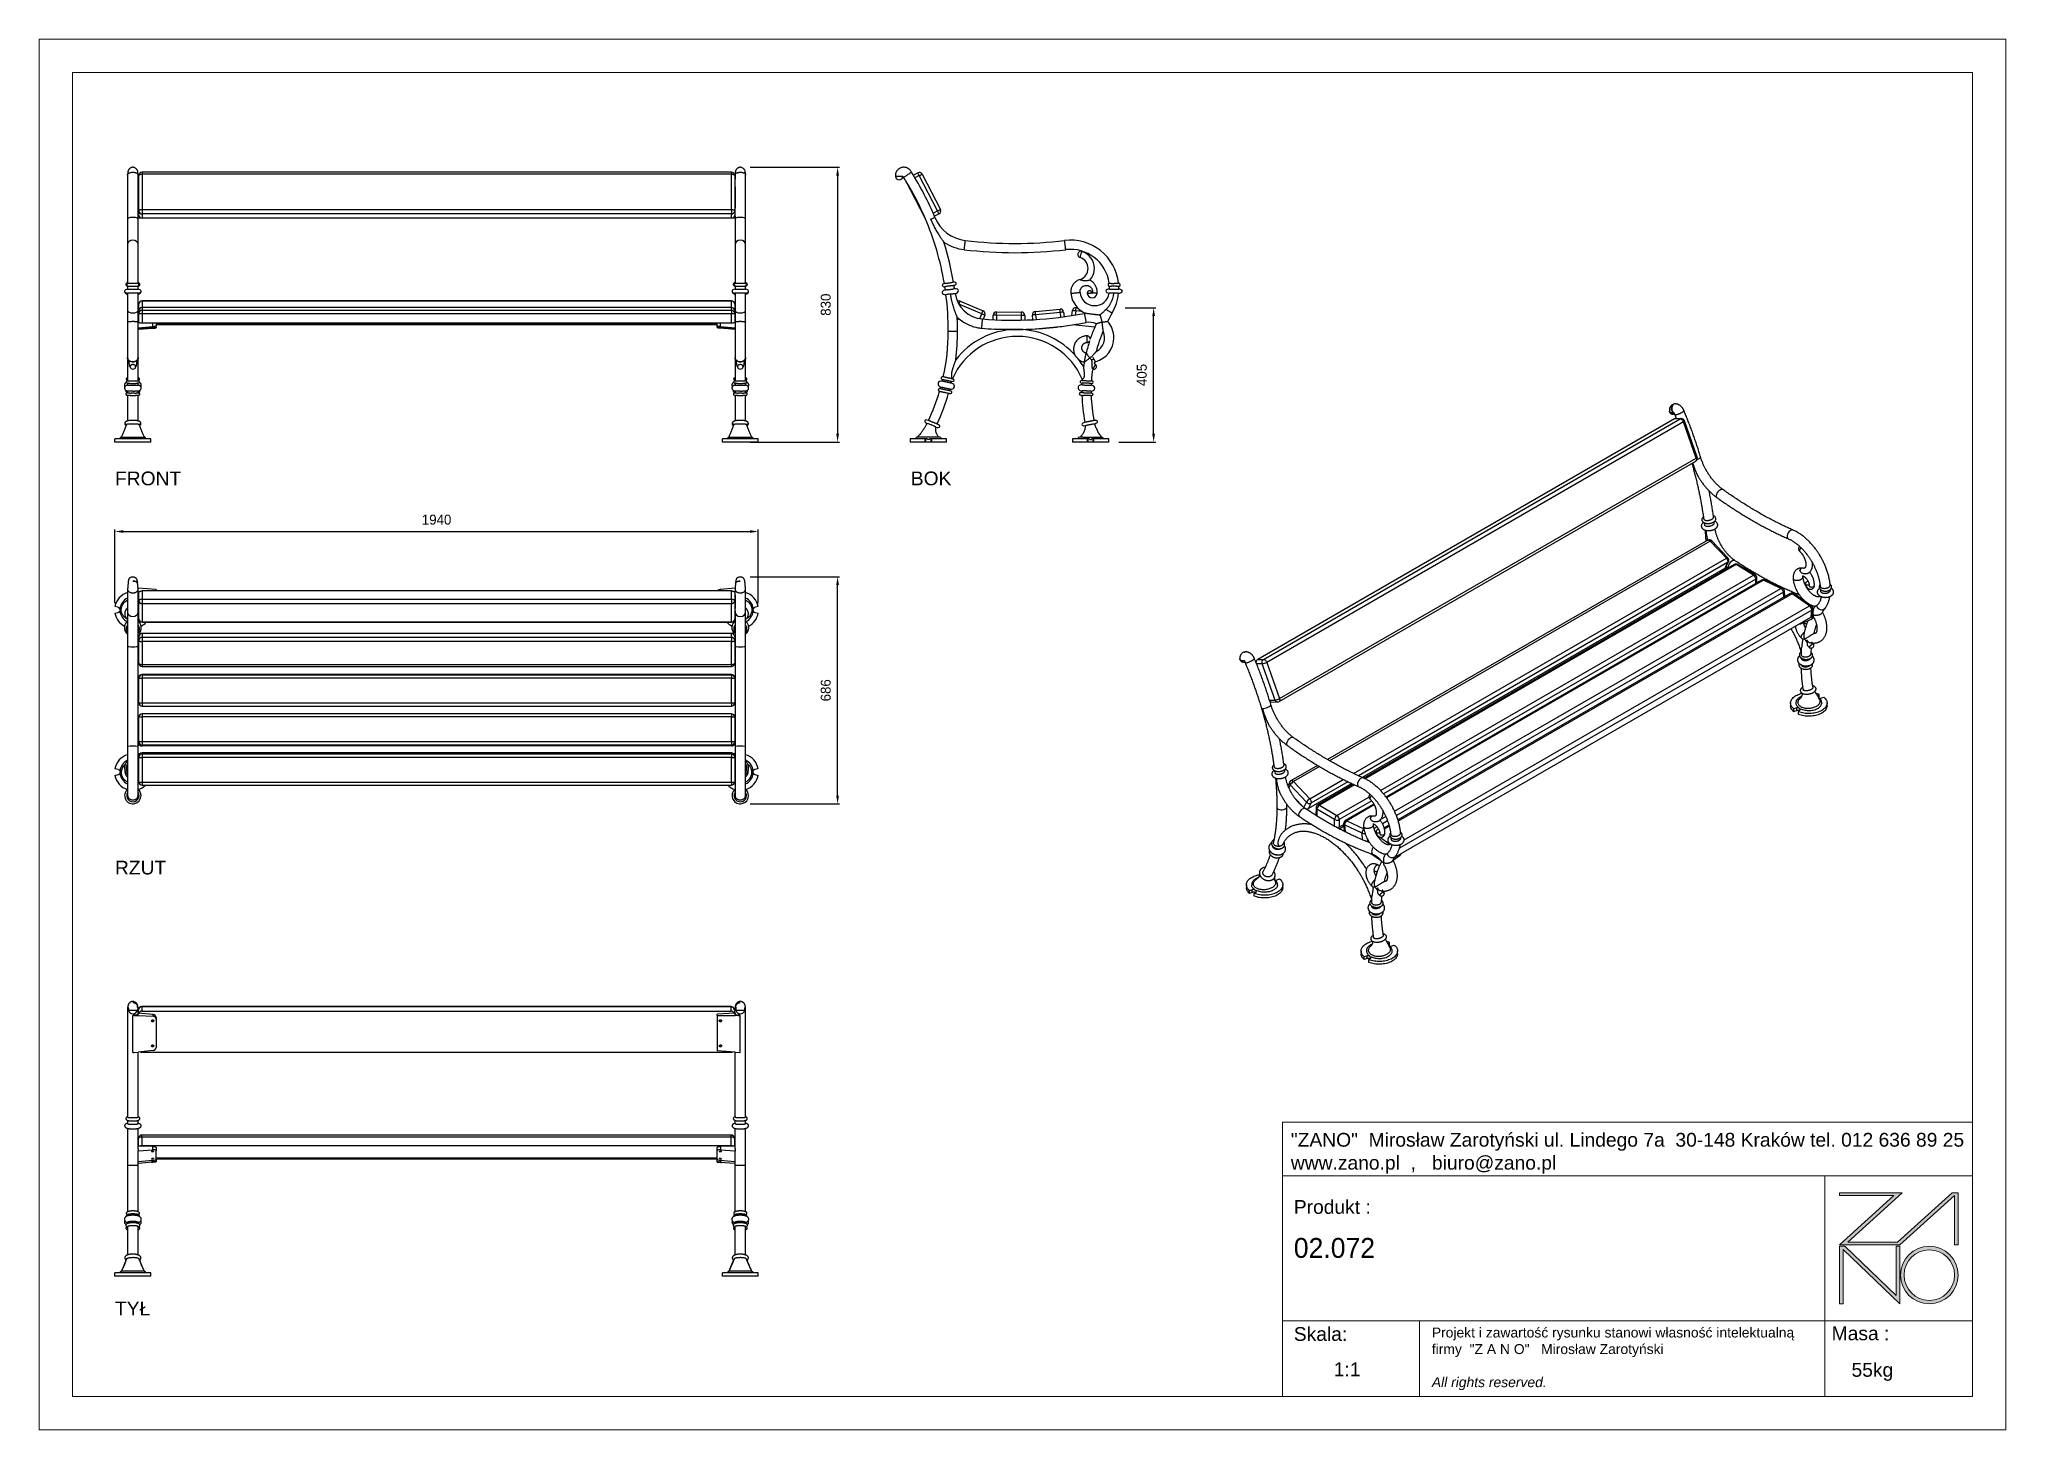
# Model space of a CAD drawing. Header units: millimetres. Extents: x 2710 to 8650, y -4054 to 146.
import ezdxf

# ---------------------------------------------------------------- set-up
doc = ezdxf.new("R2010")
doc.units = ezdxf.units.MM
doc.header["$PDSIZE"] = -1
doc.layers.add('tabelka', color=155, linetype='Continuous')
doc.layers.add('WYMIAR', color=96, linetype='Continuous')
doc.dimstyles.new('1-1', dxfattribs={"dimtxt": 30, "dimasz": 25, "dimexe": 6.25, "dimexo": 30, "dimgap": 20.625, "dimtad": 1, "dimdec": 1, "dimtxsty": 'Standard', "dimcen": 0, "dimclrd": 2, "dimclre": 2, "dimclrt": 2, "dimadec": 0, "dimazin": 0, "dimtfac": 1, "dimtdec": 1, "dimtmove": 0, "dimatfit": 3, "dimfxl": 0, "dimarcsym": 0})

msp = doc.modelspace()

# ---------------------------------------------------------------- texts
at = {"layer": 'WYMIAR', "char_height": 41.5951, "width": 196.5247, "attachment_point": 1}
for s, insert in [('{\\f@Arial Unicode MS|b0|i0|c238|p34;FRONT}', (2938.89, -1159.16)), ('{\\f@Arial Unicode MS|b0|i0|c238|p34;BOK}', (5342.99, -1159.16)), ('{\\f@Arial Unicode MS|b0|i0|c238|p34;RZUT}', (2938.89, -2334.81)), ('{\\f@Arial Unicode MS|b0|i0|c238|p34;TYŁ}', (2938.89, -3666.71))]:
    msp.add_mtext(s, dxfattribs=dict(at, insert=insert))

# ---------------------------------------------------------------- blocks, each defined once
blk = doc.blocks.new('zano')
at = {"layer": 'Defpoints', "lineweight": 5}
for points in [[(6270.2, 3716.2), (6270.2, 3707.4), (6434.8, 3707.4), (6270.2, 3558.4), (6452.4, 3558.4), (6617.9, 3708.2), (6617.9, 3558.4), (6628.6, 3558.4), (6628.6, 3716.2), (6610.7, 3716.2), (6446.1, 3567.2), (6295.4, 3567.2), (6459.9, 3716.2), (6270.2, 3716.2), (6270.2, 3707.4)], [(6270.2, 3554.4), (6286.2, 3554.4), (6441.7, 3405.6), (6441.7, 3554.4), (6452.4, 3554.4), (6452.4, 3380.5), (6281, 3544.6), (6281, 3380.5), (6270.2, 3380.5)]]:
    blk.add_hatch(color=251, dxfattribs=at).paths.add_polyline_path(points)
h = blk.add_hatch(color=251, dxfattribs=at)
h.paths.add_polyline_path([(6454.7, 3467.4, 1), (6628.6, 3467.4, 1)])
h.paths.add_polyline_path([(6617.9, 3467.4, -1), (6465.4, 3467.4, -1)], flags=16)
at = {"layer": 'Defpoints', "color": 251, "lineweight": 5}
blk.add_lwpolyline([(6434.8, 3707.4), (6270.2, 3558.4), (6452.4, 3558.4), (6617.9, 3708.2), (6617.9, 3558.4), (6628.6, 3558.4), (6628.6, 3716.2), (6610.7, 3716.2), (6446.1, 3567.2), (6295.4, 3567.2), (6459.9, 3716.2), (6270.2, 3716.2), (6270.2, 3707.4), (6432.1, 3707.4)], dxfattribs=at)
for points in [[(6270.2, 3716.2), (6270.2, 3707.4), (6434.8, 3707.4), (6270.2, 3558.4), (6452.4, 3558.4), (6617.9, 3708.2), (6617.9, 3558.4), (6628.6, 3558.4), (6628.6, 3716.2), (6610.7, 3716.2), (6446.1, 3567.2), (6295.4, 3567.2), (6459.9, 3716.2), (6270.2, 3716.2), (6270.2, 3707.4)], [(6270.2, 3554.4), (6286.2, 3554.4), (6441.7, 3405.6), (6441.7, 3554.4), (6452.4, 3554.4), (6452.4, 3380.5), (6281, 3544.6), (6281, 3380.5), (6270.2, 3380.5)]]:
    blk.add_lwpolyline(points, close=True, dxfattribs=at)
for radius in [87, 76.3]:
    blk.add_circle((6541.7, 3467.4), radius, dxfattribs=at)
blk = doc.blocks.new('TABELA')
at = {"layer": 'tabelka', "lineweight": 5}
for p, q in [((4587.4, 3929.4), (6672.4, 3929.4)), ((4587.4, 3767.6), (4587.4, 3929.4)), ((4587.4, 3929.4), (6672.4, 3929.4)), ((6226.5, 3767.6), (6226.5, 3329)), ((4587.4, 3329), (6672.4, 3329)), ((5001.6, 3329), (5001.6, 3100.4)), ((6226.5, 3329), (6226.5, 3100.4))]:
    blk.add_line(p, q, dxfattribs=at)
blk.add_lwpolyline([(4587.4, 3767.6), (6672.4, 3767.6), (6672.4, 3100.4), (4587.4, 3100.4)], close=True, dxfattribs=at)
blk.add_blockref('zano', (0, 0))
at = {"layer": 'tabelka', "lineweight": 5, "attachment_point": 1}
for s, insert, char_height, width in [('{\\fArial|b0|i0|c238|p34;"ZANO"  Mirosław Zarotyński ul. Lindego 7a  30-148 Kraków tel. 012 636 89 25\\Pwww.zano.pl  ,   biuro@zano.pl}', (4613, 3896.9), 41.595, 2040.38), ('{\\fArial|b0|i0|c238|p34;Produkt : }', (4622, 3694.1), 41.595, 265.273), ('{\\fCentury Gothic|b0|i0|c238|p34;02.072 }', (4622, 3579.5), 60, 713.135), ('{\\fArial|b0|i0|c238|p34;Skala: }', (4622, 3310.3), 41.595, 191.675), ('{\\fArial|b0|i0|c238|p34;Masa :}', (6246.7, 3312.2), 41.595, 200.457), ('{\\fArial|b0|i0|c238|p34;1:1}', (4742.5, 3203.5), 41.595, 42.482), ('{\\fArial|b0|i0|c238|p34;55kg}', (6306.7, 3201.8), 41.595, 119.215)]:
    blk.add_mtext(s, dxfattribs=dict(at, insert=insert, char_height=char_height, width=width))
at = {"layer": 'tabelka', "color": 1, "lineweight": 5, "insert": (5038.9, 3308.9), "char_height": 30, "width": 1186.12, "attachment_point": 1}
blk.add_mtext('{\\fArial|b0|i0|c0|p34;Projekt i zawartość rysunku stanowi własność intelektualną firmy \\fArial|b0|i0|c238|p34; "Z A N O"   Mirosław Zarotyński\\fArial|b0|i1|c238|p34;\\P\\PAll rights reserved.}', dxfattribs=at)
blk = doc.blocks.new('tyl')
at = {"linetype": 'Continuous'}
for p, q in [((-5395, 660.4), (-5395, 526.1)), ((-5363, 646.6), (-5363, 660.4)), ((-5362, 647), (-5362, 657.7)), ((-3572, 667.7), (-5352, 667.7)), ((-5352, 666.6), (-5352, 667.7)), ((-5352, 666.6), (-5352, 653.7)), ((-3572, 666.6), (-5352, 666.6)), ((-5352, 653.7), (-3572, 653.7)), ((-3572, 666.6), (-3572, 667.7)), ((-3572, 653.7), (-3572, 666.6)), ((-3562, 657.7), (-3562, 647)), ((-3560, 660.4), (-3560, 646.6)), ((-3528, 526.1), (-3528, 660.4)), ((-5379, 529.1), (-5379, 640.2)), ((-5376.4, 640.3), (-5363, 640.7)), ((-5318.1, 643.4), (-5363, 647.1)), ((-5363, 646.6), (-5363, 646.2)), ((-5363, 640.7), (-5363, 646.2)), ((-5363, 640.7), (-5318.1, 638.5)), ((-5318.1, 638.5), (-5318.1, 643.4)), ((-5309, 634.5), (-5309, 629.9)), ((-5309, 629.9), (-5309, 543.9)), ((-3560, 647.1), (-3614, 644.9)), ((-3614, 640.3), (-3614, 644.9)), ((-3614, 640.3), (-3559.9, 640.7)), ((-3614, 640.3), (-3614, 533.6)), ((-3559.9, 646.6), (-3559.9, 646.2)), ((-3559.9, 640.7), (-3559.9, 646.2)), ((-3546.6, 640.3), (-3559.9, 640.7)), ((-3544, 529.1), (-3544, 640.2)), ((-5318.1, 534.8), (-5363, 529.6)), ((-5395, 526.1), (-5395, 525.5)), ((-5395, 525.5), (-5395, 333.7)), ((-5379, 529.1), (-5376.4, 529.2)), ((-5379, 529.1), (-5376.4, 529.2)), ((-5376.4, 529.2), (-5363, 529.6)), ((-5363, 526.1), (-5363, 529.6)), ((-5363, 525.5), (-5363, 526.1)), ((-5363, 333.7), (-5363, 525.5)), ((-5352, 529.3), (-3572, 529.3)), ((-3559.9, 529.6), (-3614, 533.6)), ((-3560, 529.6), (-3560, 526.1)), ((-3560, 526.1), (-3560, 525.5)), ((-3560, 525.5), (-3560, 333.7)), ((-3559.9, 529.6), (-3546.6, 529.2)), ((-3546.6, 529.2), (-3544, 529.1)), ((-3544, 529.1), (-3546.6, 529.2)), ((-3528, 525.5), (-3528, 526.1)), ((-3528, 333.7), (-3528, 525.5)), ((-5395, 323.6), (-5395, 313.8)), ((-5395, 299.6), (-5395, 187.9)), ((-5363, 313.8), (-5363, 323.6)), ((-5363, 237.9), (-5363, 299.6)), ((-3560, 323.6), (-3560, 313.8)), ((-3560, 299.6), (-3560, 238.1)), ((-3528, 313.8), (-3528, 323.6)), ((-3528, 187.9), (-3528, 299.6)), ((-5318.6, 245.2), (-5363, 245.8)), ((-5362, 245.8), (-5362, 269.4)), ((-3572, 279.4), (-5352, 279.4)), ((-5352, 273.3), (-5352, 279.4)), ((-5352, 273.3), (-5352, 247.6)), ((-3572, 273.3), (-5352, 273.3)), ((-5352, 247.6), (-3572, 247.6)), ((-5318.6, 235.1), (-5318.6, 245.2)), ((-5309, 241.3), (-5309, 232.1)), ((-3614, 232.1), (-3614, 241.3)), ((-3560, 245.8), (-3604.3, 245.2)), ((-3604.3, 245.2), (-3604.3, 235.1)), ((-3572, 273.3), (-3572, 279.4)), ((-3572, 247.6), (-3572, 273.3)), ((-3562, 269.4), (-3562, 245.8)), ((-5395, 187.9), (-5395, 47.6)), ((-5395, 187.9), (-5363, 187.9)), ((-5363.3, 232), (-5363.6, 230.2)), ((-5363.3, 232), (-5318.6, 235.1)), ((-5363.3, 232), (-5363.3, 232)), ((-5363, 187.9), (-5363, 230.8)), ((-5318.6, 202.8), (-5363, 198.4)), ((-5363, 194.9), (-5318.6, 198.7)), ((-5318.6, 197.7), (-5363, 193.9)), ((-5363, 47.6), (-5363, 187.9)), ((-5318.6, 198.7), (-5318.6, 202.8)), ((-5309, 207.5), (-5309, 232.1)), ((-5309, 210.4), (-3614, 210.4)), ((-5309, 208.6), (-3614, 208.6)), ((-5309, 207.5), (-3614, 207.5)), ((-5309, 207.5), (-5309, 199.4)), ((-5309, 199.4), (-5309, 198.6)), ((-3614, 207.5), (-3614, 232.1)), ((-3614, 198.4), (-3614, 207.5)), ((-3614, 198.4), (-3614, 197.6)), ((-3560, 198.4), (-3604.4, 202.8)), ((-3604.4, 202.8), (-3604.4, 197.8)), ((-3604.4, 197.8), (-3560, 194.7)), ((-3560, 193.7), (-3604.4, 196.8)), ((-3604.3, 235.1), (-3559.6, 232)), ((-3560, 230.8), (-3560, 187.9)), ((-3560, 187.9), (-3560, 47.6)), ((-3560, 187.9), (-3528, 187.9)), ((-3559.4, 230.2), (-3559.6, 232)), ((-3559.6, 232), (-3559.6, 232)), ((-3528, 47.6), (-3528, 187.9)), ((-5395, 39.3), (-5395, 35.1)), ((-5395, 16.4), (-5395, 12.3)), ((-5395, 3.3), (-5395, -83)), ((-5363, 35.1), (-5363, 39.3)), ((-5363, 12.3), (-5363, 16.4)), ((-5363, -83), (-5363, 3.3)), ((-3560, 39.3), (-3560, 35.1)), ((-3560, 16.4), (-3560, 12.3)), ((-3560, 3.3), (-3560, -83)), ((-3528, 35.1), (-3528, 39.3)), ((-3528, 12.3), (-3528, 16.4)), ((-3528, -83), (-3528, 3.3)), ((-5433.1, -147.1), (-5433.1, -137.1)), ((-5324.9, -137.1), (-5433.1, -137.1)), ((-5324.9, -147.1), (-5433.1, -147.1)), ((-5324.9, -147.1), (-5324.9, -137.1)), ((-3598.1, -147.1), (-3598.1, -137.1)), ((-3489.9, -137.1), (-3598.1, -137.1)), ((-3489.9, -147.1), (-3598.1, -147.1)), ((-3489.9, -147.1), (-3489.9, -137.1))]:
    blk.add_line(p, q, dxfattribs=at)
at = {"linetype": 'Continuous', "flags": 128}
for points in [[(-5319, 626.2), (-5320.1, 626.4), (-5321.1, 626.8)], [(-3601.9, 626.8), (-3602.8, 626.4), (-3604, 626.2)], [(-5319, 550.6), (-5320.1, 550.8), (-5321.1, 551.2)], [(-3601.9, 551.2), (-3602.8, 550.8), (-3604, 550.6)], [(-5352, 273.3), (-5353.9, 273.3), (-5355.8, 273), (-5357.5, 272.7), (-5359.1, 272.2), (-5360.3, 271.6), (-5361.2, 270.9), (-5361.8, 270.2), (-5362, 269.4)], [(-5318.6, 245.2), (-5316.7, 245.1), (-5314.9, 244.8), (-5313.2, 244.5), (-5311.8, 244), (-5310.6, 243.4), (-5309.7, 242.7), (-5309.2, 242), (-5309, 241.3)], [(-3614, 241.3), (-3613.8, 242), (-3613.3, 242.7), (-3612.4, 243.4), (-3611.2, 244), (-3609.7, 244.5), (-3608.1, 244.8), (-3606.2, 245.1), (-3604.3, 245.2)], [(-3562, 269.4), (-3562.2, 270.2), (-3562.7, 270.9), (-3563.7, 271.6), (-3564.9, 272.2), (-3566.4, 272.7), (-3568.2, 273), (-3570, 273.3), (-3572, 273.3)], [(-5394.9, 16.4), (-5394.9, 16.7), (-5394.5, 17.1), (-5393.7, 17.5), (-5392.6, 17.9), (-5391.3, 18.2), (-5389.6, 18.5), (-5387.6, 18.8), (-5385.3, 19), (-5382.7, 19.2), (-5379.9, 19.2), (-5377, 19.2), (-5374, 19.1), (-5371.2, 18.9), (-5368.5, 18.6), (-5366.5, 18.2), (-5364.8, 17.7), (-5363.7, 17.3), (-5363.1, 16.8), (-5363, 16.4), (-5363, 16.4)], [(-3559.9, 16.4), (-3559.9, 16.7), (-3559.5, 17.1), (-3558.7, 17.5), (-3557.6, 17.9), (-3556.3, 18.2), (-3554.6, 18.5), (-3552.6, 18.8), (-3550.3, 19), (-3547.7, 19.2), (-3544.9, 19.2), (-3542, 19.2), (-3539, 19.1), (-3536.2, 18.9), (-3533.5, 18.6), (-3531.5, 18.2), (-3529.8, 17.7), (-3528.7, 17.3), (-3528.1, 16.8), (-3528, 16.4), (-3528, 16.4)]]:
    blk.add_lwpolyline(points, dxfattribs=at)
at = {"linetype": 'Continuous'}
for centre, radius, start, end in [((-5352, 657.7), 10, 90, 180), ((-5352.5, 657.1), 9.49, 86.83238, 176.43731), ((-5352.4, 644), 9.73, 87.43336, 162.36528), ((-3572, 657.7), 10, 0, 90), ((-3571.5, 657.1), 9.49, 3.56304, 93.16727), ((-3571.7, 643.8), 9.9, 18.44723, 91.83884), ((-5318.9, 629.9), 3.73, 269.46006, 305.49007), ((-5318.3, 634), 9.37, 3.16552, 88.28652), ((-3604, 629.9), 3.74, 234.52493, 270.52494), ((-5318.9, 554.4), 3.73, 269.45864, 305.49148), ((-3604, 554.4), 3.74, 234.52352, 270.52636), ((-5352, 540.3), 11, 244.77902, 270.15522), ((-3572, 540.3), 11, 269.86423, 293.15056), ((-5392.6, 327.9), 5, 237.08159, 241.36447), ((-3557.6, 327.9), 5, 237.08159, 241.36447), ((-5352, 269.4), 10, 90, 180), ((-5352.9, 231.2), 16.4, 86.88754, 117.3323), ((-3572, 269.4), 10, 0, 90), ((-3571.1, 231.2), 16.4, 62.52374, 93.13791)]:
    blk.add_arc(centre, radius, start, end, dxfattribs=at)
for centre, major_axis, ratio, start_param, end_param in [((-5379, 656.9), (13.1, 0), 0.884615, 3.280224, 6.143934), ((-3544, 656.9), (13.1, 0), 0.884615, 3.280224, 6.143934), ((-5319, 629.6), (9.91, 1.52), 0.884499, 6.148614, 7.627145), ((-5319, 543.6), (9.91, 1.52), 0.884499, 4.670083, 6.148614), ((-5392.8, 308.9), (-11, 0), 0.545455, 4.912707, 4.975445), ((-5365.2, 308.9), (11, 0), 0.545455, 1.314967, 1.366777), ((-3557.8, 308.9), (-11, 0), 0.545455, 4.912707, 4.975445), ((-3530.2, 308.9), (11, 0), 0.545455, 1.314967, 1.366777), ((-5319, 231.2), (9.99, 1), 0.388426, 6.244423, 7.7786), ((-5319, 206.6), (9.99, 1), 0.388426, 4.710638, 6.244423), ((-5319, 198.5), (10, 0.86), 0.011623, 6.28219, 7.815967), ((-5319, 197.8), (10, 0.86), 0.011623, 4.748413, 6.28219), ((-3604, 231.2), (9.99, -1), 0.388426, 1.646178, 3.180355), ((-3604, 206.6), (9.99, -1), 0.388426, 3.180355, 4.71414), ((-3604, 197.7), (10, -0.71), 0.011649, 1.608647, 3.142425), ((-3604, 196.9), (10, -0.71), 0.011649, 3.142425, 4.676202), ((-5412, -137.1), (6, 0), 0.833333, 1.889967, 3.141593), ((-5412, -137.1), (-6, 0), 0.833333, 5.064374, 6.283185), ((-5346, -137.1), (-6, 0), 0.833333, 3.141593, 4.374742), ((-5346, -137.1), (6, 0), 0.833333, 0, 1.227288), ((-3577, -137.1), (6, 0), 0.833333, 1.889967, 3.141593), ((-3577, -137.1), (-6, 0), 0.833333, 5.064374, 6.283185), ((-3511, -137.1), (-6, 0), 0.833333, 3.141593, 4.374742), ((-3511, -137.1), (6, 0), 0.833333, 0, 1.227288)]:
    blk.add_ellipse(centre, major_axis=major_axis, ratio=ratio, start_param=start_param, end_param=end_param, dxfattribs=at)
for centre, major_axis, ratio in [((-5319, 624.4), (3.47, 0.53), 0.884499), ((-3604, 624.4), (3.47, -0.53), 0.884499), ((-5319, 548.8), (3.47, 0.53), 0.884499), ((-3604, 548.8), (3.47, -0.53), 0.884499), ((-5319, 229.7), (3.5, 0.35), 0.388426), ((-5319, 208.1), (3.5, 0.35), 0.388426), ((-5319, 198.5), (3.5, 0.3), 0.011623), ((-5319, 197.8), (3.5, 0.3), 0.011623), ((-3604, 229.7), (3.5, -0.35), 0.388426), ((-3604, 208.1), (3.5, -0.35), 0.388426), ((-3604, 197.6), (3.5, -0.25), 0.011649), ((-3604, 197), (3.5, -0.25), 0.011649)]:
    blk.add_ellipse(centre, major_axis=major_axis, ratio=ratio, dxfattribs=at)
for points, knots in [([(-5394.9, 660.7), (-5394.9, 660.6), (-5395.1, 660), (-5394.7, 659), (-5393.8, 657.6), (-5392.9, 656.6), (-5392.1, 656.2), (-5392.1, 656.1)], [0, 0, 0, 0, 0.059031, 0.356166, 0.656676, 0.963302, 1, 1, 1, 1]), ([(-5363, 660.7), (-5363.1, 661.5), (-5363.2, 663), (-5363.4, 665.2), (-5363.6, 667.1), (-5363.9, 668.7), (-5364.1, 670), (-5364.4, 671.1), (-5364.7, 672.1), (-5365, 673.1), (-5365.5, 674.1), (-5366.1, 675.3), (-5367.1, 676.7), (-5368.4, 678.2), (-5369.9, 679.5), (-5371.6, 680.8), (-5373.6, 681.8), (-5375.9, 682.6), (-5378.1, 683), (-5380.4, 682.9), (-5382.7, 682.4), (-5384.9, 681.6), (-5387, 680.4), (-5388.8, 678.9), (-5390.3, 677.4), (-5391.6, 675.7), (-5392.5, 674), (-5393.2, 672.4), (-5393.7, 670.8), (-5394, 669.2), (-5394.3, 667.1), (-5394.7, 664.3), (-5394.9, 662), (-5395, 660.7)], [0, 0, 0, 0, 0.037127, 0.069726, 0.110805, 0.142863, 0.166987, 0.188192, 0.212926, 0.23353, 0.250251, 0.26507, 0.296026, 0.329023, 0.353417, 0.38429, 0.421705, 0.453765, 0.487819, 0.52165, 0.55573, 0.590384, 0.62566, 0.660204, 0.692981, 0.723895, 0.75298, 0.781692, 0.812189, 0.846937, 0.889432, 0.940152, 1, 1, 1, 1]), ([(-5392.9, 664.7), (-5392.9, 664.7), (-5392.9, 664.7), (-5392.9, 664.4), (-5392.8, 663.6), (-5392.6, 662.2), (-5392.5, 660.7), (-5392.3, 659.2), (-5392.2, 657.4), (-5392, 656), (-5392, 655.3)], [0, 0, 0, 0, 0.005378, 0.100879, 0.242838, 0.434623, 0.551299, 0.683209, 0.831889, 1, 1, 1, 1]), ([(-5366, 655.3), (-5366, 655.3), (-5366, 655.3), (-5366.2, 655.3), (-5366.5, 655.3), (-5366.9, 655.3), (-5367.3, 655.3), (-5367.7, 655.3), (-5368.1, 655.3), (-5368.6, 655.3), (-5369.2, 655.3), (-5369.9, 655.3), (-5371, 655.3), (-5372.4, 655.3), (-5374.2, 655.3), (-5376.4, 655.3), (-5378.7, 655.3), (-5380.7, 655.3), (-5382.4, 655.3), (-5384, 655.3), (-5385.6, 655.3), (-5387, 655.3), (-5388, 655.3), (-5388.8, 655.3), (-5389.3, 655.3), (-5389.9, 655.3), (-5390.5, 655.3), (-5391, 655.3), (-5391.4, 655.3), (-5391.8, 655.3), (-5391.9, 655.3), (-5392, 655.3), (-5392, 655.3)], [0, 0, 0, 0, 0.029326, 0.058727, 0.088283, 0.118055, 0.135671, 0.155795, 0.178491, 0.197133, 0.21773, 0.24033, 0.277482, 0.32007, 0.368244, 0.431769, 0.49996, 0.545954, 0.589927, 0.631771, 0.679944, 0.722534, 0.759685, 0.782286, 0.802883, 0.821524, 0.854589, 0.881945, 0.911717, 0.941273, 0.970674, 1, 1, 1, 1]), ([(-5379, 679.5), (-5378.2, 679.5), (-5376.5, 679.5), (-5373.6, 678.7), (-5370.8, 677.4), (-5368.4, 675.6), (-5366.9, 673.9), (-5365.7, 672.1), (-5364.9, 670.2), (-5364.6, 668.3), (-5364.6, 666.3), (-5365.1, 665), (-5365.3, 664.4)], [0, 0, 0, 0, 0.0945765, 0.1928388, 0.3614915, 0.4629333, 0.5671284, 0.6525485, 0.7402679, 0.8257933, 0.9144075, 1, 1, 1, 1]), ([(-5365.2, 664.4), (-5365.1, 664.7), (-5364.8, 665.6), (-5364.7, 667.2), (-5364.9, 669.6), (-5366.1, 672.5), (-5368.3, 675.1), (-5370.6, 676.9), (-5372.7, 678.1), (-5374.9, 678.9), (-5377, 679.4), (-5378.4, 679.5), (-5379, 679.5)], [0, 0, 0, 0, 0.04095, 0.126287, 0.21469, 0.370626, 0.539489, 0.639775, 0.742555, 0.833593, 0.927059, 1, 1, 1, 1]), ([(-5365.9, 656.1), (-5365.8, 656.2), (-5365.1, 656.6), (-5364.1, 657.6), (-5363.2, 659), (-5362.9, 660), (-5363, 660.6), (-5363, 660.7)], [0, 0, 0, 0, 0.0367488, 0.3433552, 0.6438442, 0.9409602, 1, 1, 1, 1]), ([(-3559.9, 660.7), (-3559.9, 660.6), (-3560.1, 660), (-3559.7, 659), (-3558.8, 657.6), (-3557.9, 656.6), (-3557.1, 656.2), (-3557.1, 656.1)], [0, 0, 0, 0, 0.05903, 0.356166, 0.656675, 0.963302, 1, 1, 1, 1]), ([(-3528, 660.7), (-3528.1, 661.5), (-3528.2, 663), (-3528.4, 665.2), (-3528.6, 667.1), (-3528.9, 668.7), (-3529.1, 670), (-3529.4, 671.1), (-3529.7, 672.1), (-3530, 673.1), (-3530.5, 674.1), (-3531.1, 675.3), (-3532.1, 676.7), (-3533.4, 678.2), (-3534.9, 679.5), (-3536.6, 680.8), (-3538.6, 681.8), (-3540.9, 682.6), (-3543.1, 683), (-3545.4, 682.9), (-3547.7, 682.4), (-3549.9, 681.6), (-3552, 680.4), (-3553.8, 678.9), (-3555.3, 677.4), (-3556.6, 675.7), (-3557.5, 674), (-3558.2, 672.4), (-3558.7, 670.8), (-3559, 669.2), (-3559.3, 667.1), (-3559.7, 664.3), (-3559.9, 662), (-3560, 660.7)], [0, 0, 0, 0, 0.037127, 0.069726, 0.110805, 0.142863, 0.166987, 0.188192, 0.212926, 0.23353, 0.250251, 0.26507, 0.296025, 0.329023, 0.353417, 0.384291, 0.421705, 0.453766, 0.487819, 0.521649, 0.55573, 0.590384, 0.62566, 0.660204, 0.692981, 0.723895, 0.75298, 0.781692, 0.812189, 0.846937, 0.889432, 0.940152, 1, 1, 1, 1]), ([(-3544, 679.5), (-3544.8, 679.5), (-3546.4, 679.4), (-3549.4, 678.5), (-3552.2, 677.1), (-3554.5, 675.2), (-3556.1, 673.5), (-3557.2, 671.6), (-3558, 669.8), (-3558.3, 667.9), (-3558.3, 666.1), (-3557.9, 665.1), (-3557.8, 664.7)], [0, 0, 0, 0, 0.098457, 0.200761, 0.37616, 0.481652, 0.590043, 0.677204, 0.766698, 0.853973, 0.944436, 1, 1, 1, 1]), ([(-3557.9, 664.7), (-3557.9, 664.8), (-3558.2, 665.4), (-3558.4, 666.8), (-3558.3, 668.7), (-3557.8, 671.1), (-3556.2, 673.9), (-3553.7, 676.3), (-3551, 678), (-3548.7, 678.9), (-3546.3, 679.5), (-3544.8, 679.5), (-3544, 679.5)], [0, 0, 0, 0, 0.0100429, 0.0949337, 0.1778319, 0.2634522, 0.4219222, 0.6012868, 0.7057903, 0.8132991, 0.9051382, 1, 1, 1, 1]), ([(-3557.9, 664.7), (-3557.9, 664.7), (-3557.9, 664.7), (-3557.9, 664.4), (-3557.8, 663.6), (-3557.6, 662.2), (-3557.5, 660.7), (-3557.3, 659.2), (-3557.2, 657.4), (-3557, 656), (-3557, 655.3)], [0, 0, 0, 0, 0.005378, 0.100879, 0.242837, 0.434622, 0.551299, 0.683208, 0.831889, 1, 1, 1, 1]), ([(-3531, 655.3), (-3531, 655.3), (-3531, 655.3), (-3531.2, 655.3), (-3531.5, 655.3), (-3531.9, 655.3), (-3532.3, 655.3), (-3532.7, 655.3), (-3533.1, 655.3), (-3533.6, 655.3), (-3534.2, 655.3), (-3534.9, 655.3), (-3536, 655.3), (-3537.4, 655.3), (-3539.2, 655.3), (-3541.4, 655.3), (-3543.7, 655.3), (-3545.7, 655.3), (-3547.4, 655.3), (-3549, 655.3), (-3550.6, 655.3), (-3552, 655.3), (-3553, 655.3), (-3553.8, 655.3), (-3554.3, 655.3), (-3554.9, 655.3), (-3555.5, 655.3), (-3556, 655.3), (-3556.4, 655.3), (-3556.8, 655.3), (-3556.9, 655.3), (-3557, 655.3), (-3557, 655.3)], [0, 0, 0, 0, 0.029326, 0.058727, 0.088283, 0.118055, 0.135671, 0.155795, 0.178492, 0.197133, 0.21773, 0.240331, 0.277481, 0.320069, 0.368245, 0.431769, 0.499961, 0.545955, 0.589928, 0.631772, 0.679945, 0.722533, 0.759685, 0.782285, 0.802882, 0.821523, 0.854589, 0.881945, 0.911717, 0.941273, 0.970674, 1, 1, 1, 1]), ([(-3531, 655.3), (-3530.9, 655.9), (-3530.8, 656.9), (-3530.7, 658.8), (-3530.5, 660.6), (-3530.4, 662.2), (-3530.2, 663.3), (-3530.1, 664), (-3530.1, 664.4), (-3530.1, 664.4), (-3530.1, 664.4)], [0, 0, 0, 0, 0.13524, 0.255808, 0.458429, 0.615371, 0.730794, 0.832268, 0.935138, 1, 1, 1, 1]), ([(-3530.9, 656.1), (-3530.8, 656.2), (-3530.1, 656.6), (-3529.1, 657.6), (-3528.2, 659), (-3527.9, 660), (-3528, 660.6), (-3528, 660.7)], [0, 0, 0, 0, 0.036749, 0.343355, 0.643845, 0.94096, 1, 1, 1, 1]), ([(-5379, 640.2), (-5378.8, 640.2), (-5378.4, 640.3), (-5377.7, 640.7), (-5376.7, 641.8), (-5375.8, 643.5), (-5375.1, 645), (-5374.8, 645.9), (-5374.8, 646)], [0, 0, 0, 0, 0.067118, 0.152301, 0.316861, 0.632007, 0.94871, 1, 1, 1, 1]), ([(-5373.3, 646.6), (-5373.5, 645.7), (-5374.1, 644), (-5375.1, 641.8), (-5376.1, 640.6), (-5376.4, 640.3)], [0, 0, 0, 0, 0.374105, 0.815529, 1, 1, 1, 1]), ([(-5363, 646.2), (-5363.1, 645.8), (-5363.3, 645.2), (-5364.1, 644.2), (-5365.1, 643.4), (-5366.5, 642.6), (-5368.1, 641.9), (-5370.1, 641.3), (-5372.8, 640.6), (-5375, 640.4), (-5376.4, 640.3)], [0, 0, 0, 0, 0.114631, 0.218517, 0.325189, 0.433774, 0.544936, 0.665368, 0.788592, 1, 1, 1, 1]), ([(-3559.9, 646.2), (-3559.8, 645.8), (-3559.7, 645.2), (-3558.9, 644.2), (-3557.9, 643.4), (-3556.5, 642.6), (-3554.8, 641.9), (-3552.9, 641.3), (-3550.2, 640.6), (-3548, 640.4), (-3546.6, 640.3)], [0, 0, 0, 0, 0.114632, 0.218521, 0.325195, 0.433775, 0.544938, 0.665371, 0.788595, 1, 1, 1, 1]), ([(-3546.6, 640.3), (-3546.9, 640.7), (-3548, 642), (-3548.9, 644.2), (-3549.5, 645.9), (-3549.7, 646.6)], [0, 0, 0, 0, 0.2196738, 0.6826639, 1, 1, 1, 1]), ([(-3548.2, 646), (-3548.2, 645.9), (-3547.9, 645.1), (-3547.3, 643.8), (-3546.5, 642.2), (-3545.7, 641.2), (-3545, 640.5), (-3544.5, 640.2), (-3544.1, 640.2), (-3544, 640.2)], [0, 0, 0, 0, 0.042499, 0.353442, 0.56694, 0.78336, 0.872315, 0.947895, 1, 1, 1, 1]), ([(-5394.9, 314.8), (-5395.3, 314.7), (-5396.2, 314.5), (-5397.7, 314.1), (-5399.4, 313.5), (-5400.8, 312.7), (-5402, 311.8), (-5403, 310.7), (-5403.6, 309.5), (-5403.9, 308.3), (-5403.9, 307), (-5403.6, 305.8), (-5403, 304.5), (-5402, 303.3), (-5400.6, 302.1), (-5399, 301.1), (-5397.2, 300.2), (-5395.1, 299.5), (-5393.1, 299.1), (-5391, 298.7), (-5388.8, 298.4), (-5386.6, 298.2), (-5384.6, 298.1), (-5383, 298), (-5381.5, 298), (-5380.2, 297.9), (-5379.3, 297.9), (-5379, 297.9)], [0, 0, 0, 0, 0.02859, 0.082652, 0.133456, 0.175625, 0.213832, 0.248668, 0.280457, 0.310229, 0.339415, 0.369428, 0.401292, 0.436403, 0.476166, 0.522236, 0.568626, 0.617971, 0.679886, 0.730312, 0.785407, 0.841923, 0.885682, 0.918207, 0.946041, 0.979919, 1, 1, 1, 1]), ([(-5395, 334.4), (-5395.2, 334.4), (-5395.8, 334.2), (-5396.9, 333.8), (-5398, 333.1), (-5399, 332.3), (-5399.7, 331.4), (-5400.1, 330.4), (-5400.3, 329.3), (-5400.1, 328.1), (-5399.6, 327), (-5398.8, 325.9), (-5397.6, 325), (-5396.3, 324.2), (-5394.8, 323.6), (-5393.2, 323.1), (-5391.5, 322.8), (-5389.8, 322.5), (-5388.1, 322.3), (-5386.4, 322.2), (-5384.7, 322.1), (-5383.1, 322), (-5381.7, 322), (-5380.3, 321.9), (-5379.4, 321.9), (-5379, 321.9)], [0, 0, 0, 0, 0.023201, 0.080761, 0.12524, 0.164552, 0.200934, 0.234923, 0.267614, 0.300741, 0.335746, 0.374469, 0.419378, 0.464927, 0.515461, 0.584071, 0.644845, 0.704661, 0.756083, 0.801789, 0.856209, 0.896951, 0.929294, 0.966634, 1, 1, 1, 1]), ([(-5394.9, 333.7), (-5394.9, 333.7), (-5395, 333.6), (-5394.7, 333.3), (-5394, 333.1), (-5393, 332.8), (-5391.7, 332.6), (-5390.1, 332.4), (-5388.2, 332.3), (-5385.9, 332.1), (-5383.4, 332), (-5380.7, 331.9), (-5377.8, 331.9), (-5374.8, 332), (-5371.9, 332.1), (-5369.2, 332.3), (-5366.9, 332.5), (-5365.2, 332.8), (-5363.9, 333.1), (-5363.1, 333.4), (-5363, 333.6), (-5363, 333.7)], [0, 0, 0, 0, 0.015578, 0.061763, 0.105301, 0.149983, 0.195902, 0.242915, 0.293773, 0.345806, 0.402928, 0.461429, 0.524056, 0.588399, 0.65263, 0.71897, 0.778973, 0.841252, 0.893533, 0.947784, 1, 1, 1, 1]), ([(-5394.9, 313.8), (-5395, 313.8), (-5395, 313.7), (-5394.7, 313.5), (-5394.1, 313.2), (-5393.1, 313), (-5391.9, 312.7), (-5390.3, 312.5), (-5388.4, 312.3), (-5386.2, 312.1), (-5383.7, 312), (-5381, 311.9), (-5378.1, 311.9), (-5375.1, 312), (-5372.2, 312.1), (-5369.5, 312.3), (-5367.2, 312.6), (-5365.3, 312.8), (-5364, 313.2), (-5363.2, 313.5), (-5363, 313.7), (-5363, 313.8)], [0, 0, 0, 0, 0.0111895, 0.0575532, 0.1010074, 0.1456127, 0.1912403, 0.2379569, 0.2884197, 0.3400476, 0.396797, 0.4549091, 0.5172835, 0.5813503, 0.6456134, 0.7119609, 0.7723454, 0.8350099, 0.8876939, 0.942375, 1, 1, 1, 1]), ([(-5379, 321.9), (-5378.2, 321.9), (-5377.1, 322), (-5375.5, 322), (-5374.2, 322), (-5372.7, 322.1), (-5371.2, 322.2), (-5369.7, 322.4), (-5368.3, 322.5), (-5366.9, 322.7), (-5365.5, 323), (-5364, 323.3), (-5362.6, 323.8), (-5361.2, 324.4), (-5360, 325.2), (-5359, 326.1), (-5358.2, 327.2), (-5357.8, 328.4), (-5357.7, 329.5), (-5357.9, 330.7), (-5358.5, 331.7), (-5359.3, 332.6), (-5360.4, 333.4), (-5361.6, 334), (-5362.5, 334.3), (-5363, 334.4)], [0, 0, 0, 0, 0.059594, 0.083398, 0.122667, 0.162827, 0.205451, 0.249512, 0.294843, 0.341601, 0.39061, 0.444108, 0.504229, 0.549664, 0.591349, 0.631991, 0.670554, 0.706194, 0.739874, 0.773542, 0.809204, 0.849409, 0.891976, 0.94219, 1, 1, 1, 1]), ([(-5379, 297.9), (-5378.2, 297.9), (-5377.1, 298), (-5375.4, 298), (-5374.1, 298), (-5372.5, 298.1), (-5370.9, 298.3), (-5369.2, 298.4), (-5367.6, 298.6), (-5365.8, 298.9), (-5363.9, 299.3), (-5362, 299.8), (-5360.2, 300.5), (-5358.5, 301.4), (-5357, 302.4), (-5355.7, 303.6), (-5354.8, 304.9), (-5354.2, 306.2), (-5354, 307.5), (-5354.1, 308.8), (-5354.6, 310), (-5355.3, 311.2), (-5356.5, 312.2), (-5357.9, 313.1), (-5359.6, 313.9), (-5361.3, 314.4), (-5362.5, 314.7), (-5363, 314.8)], [0, 0, 0, 0, 0.05, 0.070113, 0.103376, 0.137554, 0.174168, 0.212595, 0.253164, 0.296964, 0.346867, 0.402944, 0.447774, 0.490779, 0.533247, 0.57329, 0.609464, 0.642128, 0.672543, 0.702283, 0.732951, 0.765913, 0.803269, 0.847905, 0.895353, 0.954806, 1, 1, 1, 1]), ([(-3559.9, 314.8), (-3560.3, 314.7), (-3561.2, 314.5), (-3562.7, 314.1), (-3564.4, 313.5), (-3565.8, 312.7), (-3567, 311.8), (-3568, 310.7), (-3568.6, 309.5), (-3568.9, 308.3), (-3568.9, 307), (-3568.6, 305.8), (-3568, 304.5), (-3567, 303.3), (-3565.6, 302.1), (-3564, 301.1), (-3562.2, 300.2), (-3560.1, 299.5), (-3558.1, 299.1), (-3556, 298.7), (-3553.8, 298.4), (-3551.6, 298.2), (-3549.6, 298.1), (-3548, 298), (-3546.5, 298), (-3545.2, 297.9), (-3544.3, 297.9), (-3544, 297.9)], [0, 0, 0, 0, 0.0285902, 0.0826533, 0.1334564, 0.1756258, 0.2138323, 0.2486683, 0.2804572, 0.3102294, 0.3394158, 0.3694285, 0.4012927, 0.436404, 0.476166, 0.5222362, 0.5686262, 0.6179718, 0.6798861, 0.7303133, 0.7854077, 0.8419247, 0.8856831, 0.9182067, 0.946042, 0.9799201, 1, 1, 1, 1]), ([(-3560, 334.4), (-3560.2, 334.4), (-3560.8, 334.2), (-3561.9, 333.8), (-3563, 333.1), (-3564, 332.3), (-3564.7, 331.4), (-3565.1, 330.4), (-3565.3, 329.3), (-3565.1, 328.1), (-3564.6, 327), (-3563.8, 325.9), (-3562.6, 325), (-3561.3, 324.2), (-3559.8, 323.6), (-3558.2, 323.1), (-3556.5, 322.8), (-3554.8, 322.5), (-3553.1, 322.3), (-3551.4, 322.2), (-3549.7, 322.1), (-3548.1, 322), (-3546.7, 322), (-3545.3, 321.9), (-3544.4, 321.9), (-3544, 321.9)], [0, 0, 0, 0, 0.023202, 0.080762, 0.125241, 0.164552, 0.200935, 0.234923, 0.267615, 0.300742, 0.335747, 0.37447, 0.419379, 0.464928, 0.515462, 0.584073, 0.644845, 0.704661, 0.756083, 0.801789, 0.856209, 0.896951, 0.929295, 0.966634, 1, 1, 1, 1]), ([(-3559.9, 333.7), (-3559.9, 333.7), (-3560, 333.6), (-3559.7, 333.3), (-3559, 333.1), (-3558, 332.8), (-3556.7, 332.6), (-3555.1, 332.4), (-3553.2, 332.3), (-3550.9, 332.1), (-3548.4, 332), (-3545.7, 331.9), (-3542.8, 331.9), (-3539.8, 332), (-3536.9, 332.1), (-3534.2, 332.3), (-3531.9, 332.5), (-3530.2, 332.8), (-3528.9, 333.1), (-3528.1, 333.4), (-3528, 333.6), (-3528, 333.7)], [0, 0, 0, 0, 0.015578, 0.061763, 0.105301, 0.149983, 0.195902, 0.242915, 0.293773, 0.345806, 0.402928, 0.461429, 0.524056, 0.588398, 0.65263, 0.718969, 0.778974, 0.841251, 0.893533, 0.947784, 1, 1, 1, 1]), ([(-3559.9, 313.8), (-3560, 313.8), (-3560, 313.7), (-3559.7, 313.5), (-3559.1, 313.2), (-3558.1, 313), (-3556.9, 312.7), (-3555.3, 312.5), (-3553.4, 312.3), (-3551.2, 312.1), (-3548.7, 312), (-3546, 311.9), (-3543.1, 311.9), (-3540.1, 312), (-3537.2, 312.1), (-3534.5, 312.3), (-3532.2, 312.6), (-3530.3, 312.8), (-3529, 313.2), (-3528.2, 313.5), (-3528, 313.7), (-3528, 313.8)], [0, 0, 0, 0, 0.01119, 0.057553, 0.101007, 0.145613, 0.19124, 0.237957, 0.288419, 0.340047, 0.396797, 0.454909, 0.517284, 0.581351, 0.645614, 0.71196, 0.772345, 0.83501, 0.887694, 0.942375, 1, 1, 1, 1]), ([(-3544, 321.9), (-3543.2, 321.9), (-3542.1, 322), (-3540.5, 322), (-3539.2, 322), (-3537.7, 322.1), (-3536.2, 322.2), (-3534.7, 322.4), (-3533.3, 322.5), (-3531.9, 322.7), (-3530.5, 323), (-3529, 323.3), (-3527.6, 323.8), (-3526.2, 324.4), (-3525, 325.2), (-3524, 326.1), (-3523.2, 327.2), (-3522.8, 328.4), (-3522.7, 329.5), (-3522.9, 330.7), (-3523.5, 331.7), (-3524.3, 332.6), (-3525.4, 333.4), (-3526.6, 334), (-3527.5, 334.3), (-3528, 334.4)], [0, 0, 0, 0, 0.059594, 0.083398, 0.122668, 0.162827, 0.205451, 0.249512, 0.294843, 0.341603, 0.390611, 0.444108, 0.504229, 0.549665, 0.591349, 0.631991, 0.670554, 0.706194, 0.739875, 0.773542, 0.809204, 0.84941, 0.891977, 0.942191, 1, 1, 1, 1]), ([(-3544, 297.9), (-3543.2, 297.9), (-3542.1, 298), (-3540.4, 298), (-3539.1, 298), (-3537.5, 298.1), (-3535.9, 298.3), (-3534.2, 298.4), (-3532.6, 298.6), (-3530.8, 298.9), (-3528.9, 299.3), (-3527, 299.8), (-3525.2, 300.5), (-3523.5, 301.4), (-3522, 302.4), (-3520.7, 303.6), (-3519.8, 304.9), (-3519.2, 306.2), (-3519, 307.5), (-3519.1, 308.8), (-3519.6, 310), (-3520.3, 311.2), (-3521.5, 312.2), (-3522.9, 313.1), (-3524.6, 313.9), (-3526.3, 314.4), (-3527.5, 314.7), (-3528, 314.8)], [0, 0, 0, 0, 0.05, 0.070115, 0.103376, 0.137555, 0.174169, 0.212595, 0.253164, 0.296964, 0.346868, 0.402944, 0.447775, 0.490779, 0.533248, 0.573291, 0.609464, 0.642128, 0.672544, 0.702283, 0.732951, 0.765913, 0.803269, 0.847906, 0.895353, 0.954807, 1, 1, 1, 1]), ([(-5363, 237.9), (-5363.1, 235.9), (-5363.1, 233.3), (-5363.5, 230.8), (-5363.6, 230.2)], [0, 0, 0, 0, 0.760723, 1, 1, 1, 1]), ([(-3559.9, 238.1), (-3559.9, 236), (-3559.9, 233.4), (-3559.5, 230.8), (-3559.4, 230.2)], [0, 0, 0, 0, 0.765817, 1, 1, 1, 1]), ([(-5363.3, 232), (-5363.2, 231.7), (-5363, 231.3), (-5363, 230.9), (-5363, 230.8)], [0, 0, 0, 0, 0.822235, 1, 1, 1, 1]), ([(-3559.6, 232), (-3559.8, 231.7), (-3560, 231.3), (-3560, 230.9), (-3559.9, 230.8)], [0, 0, 0, 0, 0.810193, 1, 1, 1, 1]), ([(-5363, 14.7), (-5362.4, 14.9), (-5361.1, 15.4), (-5359.4, 16.2), (-5357.8, 17.2), (-5356.4, 18.3), (-5355.3, 19.7), (-5354.4, 21.1), (-5353.7, 22.7), (-5353.4, 24.3), (-5353.4, 25.9), (-5353.8, 27.5), (-5354.5, 29.1), (-5355.4, 30.5), (-5356.7, 31.8), (-5358.2, 33), (-5359.9, 34), (-5361.9, 34.8), (-5363.9, 35.4), (-5366, 35.9), (-5367.9, 36.3), (-5369.8, 36.5), (-5371.7, 36.7), (-5373.5, 36.9), (-5375.2, 37), (-5376.9, 37.1), (-5379.1, 37.1), (-5381.1, 37.1), (-5382.8, 37), (-5384.3, 36.9), (-5386, 36.8), (-5387.8, 36.6), (-5389.6, 36.3), (-5391.4, 36), (-5393.1, 35.7), (-5395, 35.2), (-5396.8, 34.5), (-5398.6, 33.7), (-5400.1, 32.7), (-5401.5, 31.6), (-5402.7, 30.3), (-5403.6, 28.9), (-5404.2, 27.4), (-5404.5, 25.8), (-5404.5, 24.2), (-5404.2, 22.6), (-5403.6, 21), (-5402.6, 19.5), (-5401.3, 18.1), (-5399.9, 17), (-5398.2, 16), (-5396.5, 15.2), (-5395.4, 14.9), (-5395, 14.7)], [0, 0, 0, 0, 0.023179, 0.04641, 0.067159, 0.086628, 0.105328, 0.123346, 0.140743, 0.157709, 0.174545, 0.191628, 0.209255, 0.227915, 0.248232, 0.268373, 0.290639, 0.316637, 0.344787, 0.368266, 0.389215, 0.40967, 0.429109, 0.449149, 0.46379, 0.478049, 0.500065, 0.524636, 0.534594, 0.551062, 0.568024, 0.586182, 0.605169, 0.624992, 0.645806, 0.667989, 0.691941, 0.715606, 0.736622, 0.756087, 0.774656, 0.792517, 0.809781, 0.826652, 0.843435, 0.860487, 0.878093, 0.89671, 0.916901, 0.936919, 0.958754, 0.983808, 1, 1, 1, 1]), ([(-5402.9, 20.1), (-5403, 19.9), (-5403.5, 19.3), (-5403.9, 18), (-5404.2, 16.5), (-5404.1, 14.9), (-5403.7, 13.4), (-5403, 12), (-5402, 10.7), (-5400.9, 9.6), (-5400.2, 9.2), (-5399.9, 9)], [0, 0, 0, 0, 0.055361, 0.178708, 0.298783, 0.417969, 0.538531, 0.662232, 0.791127, 0.926822, 1, 1, 1, 1]), ([(-5363, 1.6), (-5362.9, 1.6), (-5362.2, 1.8), (-5361.2, 2.3), (-5359.8, 3.1), (-5358.8, 4), (-5358, 5), (-5357.5, 6.1), (-5357.4, 7.2), (-5357.6, 8.2), (-5358.1, 9.3), (-5359, 10.3), (-5360.2, 11.1), (-5361.7, 11.8), (-5363.3, 12.4), (-5364.9, 12.9), (-5366.6, 13.2), (-5368.4, 13.6), (-5370.2, 13.8), (-5372.1, 14), (-5373.8, 14.1), (-5375.4, 14.2), (-5377.1, 14.3), (-5379.1, 14.3), (-5381, 14.3), (-5382.7, 14.2), (-5384.2, 14.1), (-5385.8, 14), (-5387.5, 13.8), (-5389.2, 13.6), (-5390.8, 13.3), (-5392.4, 13), (-5393.9, 12.6), (-5395.4, 12.2), (-5396.8, 11.6), (-5398, 10.9), (-5399.1, 10.1), (-5399.9, 9.2), (-5400.4, 8.2), (-5400.6, 7.1), (-5400.4, 6), (-5400, 5), (-5399.1, 3.9), (-5397.9, 2.9), (-5396.5, 2.1), (-5395.5, 1.8), (-5395, 1.6)], [0, 0, 0, 0, 0.005995, 0.032959, 0.058944, 0.08237, 0.103554, 0.12304, 0.141692, 0.160707, 0.181238, 0.205015, 0.230864, 0.260964, 0.290289, 0.316512, 0.342454, 0.367978, 0.392871, 0.416582, 0.440231, 0.457452, 0.474807, 0.5, 0.529803, 0.541825, 0.56168, 0.58208, 0.603796, 0.6263, 0.649447, 0.67318, 0.697555, 0.722732, 0.748848, 0.775126, 0.799282, 0.820866, 0.840467, 0.858936, 0.877345, 0.896816, 0.91858, 0.944765, 0.973174, 1, 1, 1, 1]), ([(-5395.1, 1.6), (-5395.2, 1.6), (-5395.5, 1.5), (-5396.1, 1.4), (-5396.9, 1.2), (-5397.7, 0.8), (-5398.6, 0.3), (-5399.3, -0.4), (-5399.8, -1.3), (-5400, -2.3), (-5399.8, -3.3), (-5399.3, -4.2), (-5398.4, -5), (-5397.4, -5.6), (-5396.4, -6.1), (-5395.6, -6.3), (-5395, -6.4), (-5394.7, -6.5), (-5394.7, -6.5)], [0, 0, 0, 0, 0.042429, 0.116405, 0.175122, 0.235556, 0.301506, 0.370817, 0.434308, 0.492958, 0.551853, 0.614979, 0.68633, 0.770066, 0.840959, 0.90645, 0.977913, 1, 1, 1, 1]), ([(-5395, 38.3), (-5395.1, 38.3), (-5395.4, 38.2), (-5396, 38), (-5396.9, 37.6), (-5397.8, 37), (-5398.5, 36.2), (-5399, 35.2), (-5399.1, 34.3), (-5398.9, 33.7), (-5398.8, 33.5)], [0, 0, 0, 0, 0.0471916, 0.1746084, 0.3135915, 0.4700632, 0.6271335, 0.7668967, 0.8952056, 1, 1, 1, 1]), ([(-5363, 38.3), (-5362.6, 38.4), (-5361.8, 38.8), (-5360.8, 39.6), (-5359.8, 40.5), (-5359.2, 41.5), (-5358.9, 42.5), (-5358.9, 43.6), (-5359.3, 44.7), (-5360, 45.7), (-5361.1, 46.7), (-5362.5, 47.5), (-5364, 48.1), (-5365.6, 48.6), (-5367.2, 49), (-5368.9, 49.3), (-5370.6, 49.5), (-5372.3, 49.7), (-5374, 49.9), (-5375.5, 50), (-5377.1, 50), (-5379.1, 50), (-5380.9, 50), (-5382.6, 50), (-5383.9, 49.9), (-5385.5, 49.7), (-5387.1, 49.6), (-5388.7, 49.4), (-5390.3, 49.1), (-5391.8, 48.7), (-5393.3, 48.3), (-5394.7, 47.8), (-5396, 47.2), (-5397.2, 46.4), (-5398.1, 45.5), (-5398.7, 44.5), (-5399, 43.4), (-5399, 42.4), (-5398.7, 41.3), (-5398, 40.3), (-5396.9, 39.3), (-5395.9, 38.7), (-5395.2, 38.4), (-5395, 38.3)], [0, 0, 0, 0, 0.022278, 0.049463, 0.073814, 0.095863, 0.116378, 0.136476, 0.157508, 0.180701, 0.20832, 0.238455, 0.272656, 0.302152, 0.329684, 0.356936, 0.383536, 0.408868, 0.4346, 0.453416, 0.472152, 0.500064, 0.532314, 0.54533, 0.566821, 0.588888, 0.612396, 0.636793, 0.661977, 0.687964, 0.714942, 0.743185, 0.772435, 0.799727, 0.824153, 0.84623, 0.866738, 0.886781, 0.907709, 0.930691, 0.957917, 0.987697, 1, 1, 1, 1]), ([(-5394.9, 39.3), (-5395, 39.3), (-5395, 39.6), (-5394.7, 39.9), (-5394, 40.3), (-5393.1, 40.6), (-5391.8, 41), (-5390.2, 41.3), (-5388.3, 41.5), (-5386, 41.7), (-5383.5, 41.9), (-5380.8, 42), (-5377.9, 42), (-5374.9, 41.9), (-5372, 41.8), (-5369.3, 41.5), (-5367, 41.1), (-5365.2, 40.7), (-5363.9, 40.3), (-5363.1, 39.8), (-5363, 39.5), (-5363, 39.3)], [0, 0, 0, 0, 0.014797, 0.060959, 0.104375, 0.148933, 0.19471, 0.241581, 0.292276, 0.344144, 0.401074, 0.459373, 0.521844, 0.586018, 0.650206, 0.716494, 0.776577, 0.83893, 0.891341, 0.945731, 1, 1, 1, 1]), ([(-5394.9, 3.3), (-5395, 3.4), (-5395, 3.6), (-5394.7, 4), (-5394, 4.4), (-5393.1, 4.8), (-5391.8, 5.1), (-5390.2, 5.5), (-5388.3, 5.8), (-5386, 6), (-5383.5, 6.2), (-5380.8, 6.3), (-5377.9, 6.3), (-5374.9, 6.2), (-5372, 6), (-5369.4, 5.7), (-5367, 5.3), (-5365.3, 4.9), (-5364, 4.4), (-5363.1, 3.9), (-5363, 3.5), (-5363, 3.3)], [0, 0, 0, 0, 0.01477, 0.06112, 0.104675, 0.149379, 0.195222, 0.242161, 0.292878, 0.344771, 0.401625, 0.459858, 0.522067, 0.585977, 0.649842, 0.715783, 0.775722, 0.837909, 0.890391, 0.944852, 1, 1, 1, 1]), ([(-5363.3, -6.5), (-5363.2, -6.5), (-5362.9, -6.4), (-5362.3, -6.3), (-5361.5, -6), (-5360.6, -5.7), (-5359.7, -5.1), (-5358.8, -4.3), (-5358.2, -3.4), (-5358, -2.4), (-5358.1, -1.4), (-5358.6, -0.5), (-5359.3, 0.3), (-5360.3, 0.8), (-5361.2, 1.2), (-5362.1, 1.5), (-5362.6, 1.6), (-5362.8, 1.6), (-5362.9, 1.6)], [0, 0, 0, 0, 0.041105, 0.106946, 0.165565, 0.228338, 0.298855, 0.374519, 0.442895, 0.503874, 0.562338, 0.623587, 0.691417, 0.77131, 0.840134, 0.906049, 0.98649, 1, 1, 1, 1]), ([(-5359.1, 33.5), (-5359.1, 33.6), (-5358.9, 34), (-5358.9, 34.7), (-5359.1, 35.7), (-5359.7, 36.5), (-5360.6, 37.3), (-5361.6, 37.9), (-5362.5, 38.2), (-5362.9, 38.3), (-5363, 38.3)], [0, 0, 0, 0, 0.043581, 0.170717, 0.299964, 0.439385, 0.598309, 0.7868, 0.932493, 1, 1, 1, 1]), ([(-5358, 9), (-5357.6, 9.3), (-5356.6, 10), (-5355.5, 11.2), (-5354.6, 12.6), (-5354.1, 14.2), (-5353.8, 15.7), (-5353.9, 17.2), (-5354.3, 18.8), (-5354.8, 19.7), (-5355, 20.1)], [0, 0, 0, 0, 0.132714, 0.267203, 0.396138, 0.51977, 0.639886, 0.758848, 0.879011, 1, 1, 1, 1]), ([(-3528, 14.7), (-3527.4, 14.9), (-3526.1, 15.4), (-3524.4, 16.2), (-3522.8, 17.2), (-3521.4, 18.3), (-3520.3, 19.7), (-3519.4, 21.1), (-3518.7, 22.7), (-3518.4, 24.3), (-3518.4, 25.9), (-3518.8, 27.5), (-3519.5, 29.1), (-3520.4, 30.5), (-3521.7, 31.8), (-3523.2, 33), (-3524.9, 34), (-3526.9, 34.8), (-3528.9, 35.4), (-3531, 35.9), (-3532.9, 36.3), (-3534.8, 36.5), (-3536.7, 36.7), (-3538.5, 36.9), (-3540.2, 37), (-3541.9, 37.1), (-3544.1, 37.1), (-3546.1, 37.1), (-3547.8, 37), (-3549.3, 36.9), (-3551, 36.8), (-3552.8, 36.6), (-3554.6, 36.3), (-3556.4, 36), (-3558.1, 35.7), (-3560, 35.2), (-3561.8, 34.5), (-3563.6, 33.7), (-3565.1, 32.7), (-3566.5, 31.6), (-3567.7, 30.3), (-3568.6, 28.9), (-3569.2, 27.4), (-3569.5, 25.8), (-3569.5, 24.2), (-3569.2, 22.6), (-3568.6, 21), (-3567.6, 19.5), (-3566.3, 18.1), (-3564.9, 17), (-3563.2, 16), (-3561.5, 15.2), (-3560.4, 14.9), (-3560, 14.7)], [0, 0, 0, 0, 0.023179, 0.04641, 0.067159, 0.086628, 0.105328, 0.123346, 0.140743, 0.157708, 0.174544, 0.191628, 0.209255, 0.227915, 0.248232, 0.268373, 0.290639, 0.316636, 0.344786, 0.368266, 0.389215, 0.409669, 0.429109, 0.449149, 0.463789, 0.478049, 0.500064, 0.524636, 0.534593, 0.551062, 0.568023, 0.586182, 0.605169, 0.624991, 0.645806, 0.667988, 0.691941, 0.715605, 0.736622, 0.756087, 0.774656, 0.792517, 0.809781, 0.826652, 0.843434, 0.860486, 0.878092, 0.89671, 0.916901, 0.936919, 0.958754, 0.983808, 1, 1, 1, 1]), ([(-3567.9, 20.1), (-3568, 19.9), (-3568.5, 19.3), (-3568.9, 18), (-3569.2, 16.5), (-3569.1, 14.9), (-3568.7, 13.4), (-3568, 12), (-3567, 10.7), (-3565.9, 9.6), (-3565.2, 9.2), (-3564.9, 9)], [0, 0, 0, 0, 0.0553586, 0.1787056, 0.2987813, 0.4179674, 0.5385281, 0.6622285, 0.791124, 0.9268219, 1, 1, 1, 1]), ([(-3528, 1.6), (-3527.9, 1.6), (-3527.2, 1.8), (-3526.2, 2.3), (-3524.8, 3.1), (-3523.8, 4), (-3523, 5), (-3522.5, 6.1), (-3522.4, 7.2), (-3522.6, 8.2), (-3523.1, 9.3), (-3524, 10.3), (-3525.2, 11.1), (-3526.7, 11.8), (-3528.3, 12.4), (-3529.9, 12.9), (-3531.6, 13.2), (-3533.4, 13.6), (-3535.2, 13.8), (-3537.1, 14), (-3538.8, 14.1), (-3540.4, 14.2), (-3542.1, 14.3), (-3544.1, 14.3), (-3546, 14.3), (-3547.7, 14.2), (-3549.2, 14.1), (-3550.8, 14), (-3552.5, 13.8), (-3554.2, 13.6), (-3555.8, 13.3), (-3557.4, 13), (-3558.9, 12.6), (-3560.4, 12.2), (-3561.8, 11.6), (-3563, 10.9), (-3564.1, 10.1), (-3564.9, 9.2), (-3565.4, 8.2), (-3565.6, 7.1), (-3565.4, 6), (-3565, 5), (-3564.1, 3.9), (-3562.9, 2.9), (-3561.5, 2.1), (-3560.5, 1.8), (-3560, 1.6)], [0, 0, 0, 0, 0.005995, 0.032958, 0.058943, 0.08237, 0.103554, 0.123039, 0.141692, 0.160707, 0.181238, 0.205014, 0.230863, 0.260964, 0.290289, 0.316512, 0.342454, 0.367978, 0.392871, 0.416582, 0.44023, 0.457452, 0.474807, 0.5, 0.529803, 0.541825, 0.56168, 0.582079, 0.603796, 0.6263, 0.649447, 0.67318, 0.697555, 0.722732, 0.748848, 0.775126, 0.799281, 0.820866, 0.840466, 0.858936, 0.877345, 0.896816, 0.91858, 0.944764, 0.973174, 1, 1, 1, 1]), ([(-3560.1, 1.6), (-3560.2, 1.6), (-3560.5, 1.5), (-3561.1, 1.4), (-3561.9, 1.2), (-3562.7, 0.8), (-3563.6, 0.3), (-3564.3, -0.4), (-3564.8, -1.3), (-3565, -2.3), (-3564.8, -3.3), (-3564.3, -4.2), (-3563.4, -5), (-3562.4, -5.6), (-3561.4, -6.1), (-3560.6, -6.3), (-3560, -6.4), (-3559.7, -6.5), (-3559.7, -6.5)], [0, 0, 0, 0, 0.042431, 0.116404, 0.175121, 0.235555, 0.301508, 0.370819, 0.43431, 0.492959, 0.551855, 0.614979, 0.68633, 0.770066, 0.840962, 0.90645, 0.977915, 1, 1, 1, 1]), ([(-3560, 38.3), (-3560.1, 38.3), (-3560.4, 38.2), (-3561, 38), (-3561.9, 37.6), (-3562.8, 37), (-3563.5, 36.2), (-3564, 35.2), (-3564.1, 34.3), (-3563.9, 33.7), (-3563.8, 33.5)], [0, 0, 0, 0, 0.047192, 0.174609, 0.313592, 0.47007, 0.627135, 0.766898, 0.895207, 1, 1, 1, 1]), ([(-3528, 38.3), (-3527.6, 38.4), (-3526.8, 38.8), (-3525.8, 39.6), (-3524.8, 40.5), (-3524.2, 41.5), (-3523.9, 42.5), (-3523.9, 43.6), (-3524.3, 44.7), (-3525, 45.7), (-3526.1, 46.7), (-3527.5, 47.5), (-3529, 48.1), (-3530.6, 48.6), (-3532.2, 49), (-3533.9, 49.3), (-3535.6, 49.5), (-3537.3, 49.7), (-3539, 49.9), (-3540.5, 50), (-3542.1, 50), (-3544.1, 50), (-3545.9, 50), (-3547.6, 50), (-3548.9, 49.9), (-3550.5, 49.7), (-3552.1, 49.6), (-3553.7, 49.4), (-3555.3, 49.1), (-3556.8, 48.7), (-3558.3, 48.3), (-3559.7, 47.8), (-3561, 47.2), (-3562.2, 46.4), (-3563.1, 45.5), (-3563.7, 44.5), (-3564, 43.4), (-3564, 42.4), (-3563.7, 41.3), (-3563, 40.3), (-3561.9, 39.3), (-3560.9, 38.7), (-3560.2, 38.4), (-3560, 38.3)], [0, 0, 0, 0, 0.022278, 0.049462, 0.073814, 0.095862, 0.116378, 0.136476, 0.157508, 0.1807, 0.20832, 0.238455, 0.272656, 0.302152, 0.329683, 0.356935, 0.383535, 0.408867, 0.434599, 0.453415, 0.472152, 0.500064, 0.532314, 0.545329, 0.566821, 0.588888, 0.612395, 0.636793, 0.661977, 0.687964, 0.714941, 0.743185, 0.772434, 0.799726, 0.824153, 0.846229, 0.866738, 0.886781, 0.907708, 0.930691, 0.957917, 0.987697, 1, 1, 1, 1]), ([(-3559.9, 39.3), (-3560, 39.3), (-3560, 39.6), (-3559.7, 39.9), (-3559, 40.3), (-3558.1, 40.6), (-3556.8, 41), (-3555.2, 41.3), (-3553.3, 41.5), (-3551, 41.7), (-3548.5, 41.9), (-3545.8, 42), (-3542.9, 42), (-3539.9, 41.9), (-3537, 41.8), (-3534.3, 41.5), (-3532, 41.1), (-3530.2, 40.7), (-3528.9, 40.3), (-3528.1, 39.8), (-3528, 39.5), (-3528, 39.3)], [0, 0, 0, 0, 0.014797, 0.060959, 0.104374, 0.148932, 0.19471, 0.24158, 0.292276, 0.344144, 0.401073, 0.459374, 0.521844, 0.586017, 0.650207, 0.716493, 0.776577, 0.83893, 0.891341, 0.945731, 1, 1, 1, 1]), ([(-3559.9, 3.3), (-3560, 3.4), (-3560, 3.6), (-3559.7, 4), (-3559, 4.4), (-3558.1, 4.8), (-3556.8, 5.1), (-3555.2, 5.5), (-3553.3, 5.8), (-3551, 6), (-3548.5, 6.2), (-3545.8, 6.3), (-3542.9, 6.3), (-3539.9, 6.2), (-3537, 6), (-3534.4, 5.7), (-3532, 5.3), (-3530.3, 4.9), (-3529, 4.4), (-3528.1, 3.9), (-3528, 3.5), (-3528, 3.3)], [0, 0, 0, 0, 0.01477, 0.06112, 0.104675, 0.149379, 0.195222, 0.24216, 0.292877, 0.344771, 0.401626, 0.459858, 0.522068, 0.585977, 0.649842, 0.715783, 0.775722, 0.837909, 0.890391, 0.944852, 1, 1, 1, 1]), ([(-3528.3, -6.5), (-3528.2, -6.5), (-3527.9, -6.4), (-3527.3, -6.3), (-3526.5, -6), (-3525.6, -5.7), (-3524.7, -5.1), (-3523.8, -4.3), (-3523.2, -3.4), (-3523, -2.4), (-3523.1, -1.4), (-3523.6, -0.5), (-3524.3, 0.3), (-3525.3, 0.8), (-3526.2, 1.2), (-3527.1, 1.5), (-3527.6, 1.6), (-3527.8, 1.6), (-3527.9, 1.6)], [0, 0, 0, 0, 0.041103, 0.106944, 0.165564, 0.228337, 0.298853, 0.37452, 0.442894, 0.503874, 0.562337, 0.623586, 0.691416, 0.77131, 0.840134, 0.906049, 0.98649, 1, 1, 1, 1]), ([(-3524.1, 33.5), (-3524.1, 33.6), (-3523.9, 34), (-3523.9, 34.7), (-3524.1, 35.7), (-3524.7, 36.5), (-3525.6, 37.3), (-3526.6, 37.9), (-3527.5, 38.2), (-3527.9, 38.3), (-3528, 38.3)], [0, 0, 0, 0, 0.043584, 0.17072, 0.299969, 0.439386, 0.598316, 0.786806, 0.932493, 1, 1, 1, 1]), ([(-3523, 9), (-3522.6, 9.3), (-3521.6, 10), (-3520.5, 11.2), (-3519.6, 12.6), (-3519.1, 14.2), (-3518.8, 15.7), (-3518.9, 17.2), (-3519.3, 18.8), (-3519.8, 19.7), (-3520, 20.1)], [0, 0, 0, 0, 0.13271, 0.2672, 0.396135, 0.519769, 0.639884, 0.758847, 0.879011, 1, 1, 1, 1]), ([(-5399.7, -97.6), (-5400.5, -99.8), (-5402.6, -105.5), (-5406.1, -114.4), (-5410, -123.8), (-5412.8, -129.7), (-5414.1, -132.4)], [0, 0, 0, 0, 0.1903315, 0.4847218, 0.7609605, 1, 1, 1, 1]), ([(-5397.8, -94.8), (-5398.5, -96.4), (-5399.8, -99.9), (-5402.1, -105.5), (-5404.6, -111.7), (-5407.5, -118.6), (-5410.6, -125.5), (-5412.9, -130.1), (-5414, -132.3)], [0, 0, 0, 0, 0.1300917, 0.2806812, 0.4493945, 0.632853, 0.8264042, 1, 1, 1, 1]), ([(-5358.9, -98), (-5358.5, -97.8), (-5357.7, -97.2), (-5356.6, -96.2), (-5355.7, -95), (-5355, -93.7), (-5354.6, -92.4), (-5354.5, -91), (-5354.8, -89.7), (-5355.4, -88.3), (-5356.3, -87.1), (-5357.5, -85.9), (-5359, -84.8), (-5360.7, -83.9), (-5362.6, -83), (-5364.7, -82.3), (-5366.9, -81.7), (-5369.2, -81.2), (-5371.4, -80.8), (-5373.4, -80.6), (-5375.2, -80.4), (-5377, -80.3), (-5379.2, -80.3), (-5381.2, -80.3), (-5383.2, -80.5), (-5384.9, -80.6), (-5386.8, -80.8), (-5388.8, -81.2), (-5390.8, -81.6), (-5392.8, -82.1), (-5394.7, -82.8), (-5396.5, -83.5), (-5398.2, -84.4), (-5399.7, -85.3), (-5401, -86.4), (-5402, -87.5), (-5402.8, -88.7), (-5403.3, -90), (-5403.5, -91.3), (-5403.3, -92.6), (-5402.9, -93.9), (-5402.1, -95.3), (-5401, -96.5), (-5400, -97.5), (-5399.2, -97.9), (-5399.1, -98)], [0, 0, 0, 0, 0.015678, 0.040256, 0.064215, 0.087665, 0.110882, 0.134257, 0.158234, 0.183219, 0.209774, 0.234912, 0.261089, 0.288042, 0.315373, 0.342675, 0.369549, 0.395682, 0.420486, 0.443479, 0.459919, 0.477731, 0.499955, 0.529324, 0.541397, 0.56138, 0.582087, 0.604282, 0.627428, 0.65133, 0.675818, 0.700736, 0.725861, 0.750958, 0.775775, 0.800103, 0.823847, 0.847064, 0.869966, 0.892886, 0.916257, 0.940434, 0.965951, 0.993405, 1, 1, 1, 1]), ([(-5379, -91), (-5380.4, -91), (-5383.2, -91.1), (-5387, -91.4), (-5390.2, -91.8), (-5392.6, -92.3), (-5394.6, -92.8), (-5396.1, -93.4), (-5397.2, -94.1), (-5397.8, -94.7), (-5397.9, -95.1), (-5397.9, -95.1)], [0, 0, 0, 0, 0.168292, 0.341579, 0.462375, 0.586167, 0.683618, 0.78365, 0.881241, 0.98264, 1, 1, 1, 1]), ([(-5360.1, -95.1), (-5360.1, -95), (-5360.3, -94.4), (-5361.7, -93.4), (-5364.1, -92.5), (-5366.9, -91.9), (-5369.9, -91.5), (-5373.4, -91.2), (-5376.5, -91), (-5378.4, -91), (-5379, -91)], [0, 0, 0, 0, 0.0469352, 0.2068044, 0.3768925, 0.4959725, 0.6184903, 0.7726892, 0.9313097, 1, 1, 1, 1]), ([(-5344, -132.3), (-5344.5, -131.4), (-5345.8, -128.8), (-5347.9, -124.3), (-5350.2, -119.1), (-5352.6, -113.6), (-5354.9, -107.9), (-5357.5, -101.5), (-5359.2, -97.1), (-5360.1, -94.8)], [0, 0, 0, 0, 0.078478, 0.204352, 0.357526, 0.491679, 0.64319, 0.81256, 1, 1, 1, 1]), ([(-5343.9, -132.3), (-5345.2, -129.6), (-5347.9, -123.8), (-5351.8, -114.4), (-5355.3, -105.5), (-5357.4, -99.8), (-5358.2, -97.6)], [0, 0, 0, 0, 0.238144, 0.51468, 0.809387, 1, 1, 1, 1]), ([(-3564.7, -97.6), (-3565.5, -99.8), (-3567.6, -105.5), (-3571.1, -114.4), (-3575, -123.8), (-3577.8, -129.7), (-3579.1, -132.4)], [0, 0, 0, 0, 0.190332, 0.4847218, 0.7609605, 1, 1, 1, 1]), ([(-3562.8, -94.8), (-3563.5, -96.4), (-3564.8, -99.9), (-3567.1, -105.5), (-3569.6, -111.7), (-3572.5, -118.6), (-3575.6, -125.5), (-3577.9, -130.1), (-3579, -132.3)], [0, 0, 0, 0, 0.130092, 0.280681, 0.449394, 0.632852, 0.826404, 1, 1, 1, 1]), ([(-3523.9, -98), (-3523.5, -97.8), (-3522.7, -97.2), (-3521.6, -96.2), (-3520.7, -95), (-3520, -93.7), (-3519.6, -92.4), (-3519.5, -91), (-3519.8, -89.7), (-3520.4, -88.3), (-3521.3, -87.1), (-3522.5, -85.9), (-3524, -84.8), (-3525.7, -83.9), (-3527.6, -83), (-3529.7, -82.3), (-3531.9, -81.7), (-3534.2, -81.2), (-3536.4, -80.8), (-3538.4, -80.6), (-3540.2, -80.4), (-3542, -80.3), (-3544.2, -80.3), (-3546.2, -80.3), (-3548.2, -80.5), (-3549.9, -80.6), (-3551.8, -80.8), (-3553.8, -81.2), (-3555.8, -81.6), (-3557.8, -82.1), (-3559.7, -82.8), (-3561.5, -83.5), (-3563.2, -84.4), (-3564.7, -85.3), (-3566, -86.4), (-3567, -87.5), (-3567.8, -88.7), (-3568.3, -90), (-3568.5, -91.3), (-3568.3, -92.6), (-3567.9, -93.9), (-3567.1, -95.3), (-3566, -96.5), (-3565, -97.5), (-3564.2, -97.9), (-3564.1, -98)], [0, 0, 0, 0, 0.015678, 0.040256, 0.064215, 0.087666, 0.110882, 0.134257, 0.158234, 0.183219, 0.209774, 0.234912, 0.26109, 0.288042, 0.315373, 0.342676, 0.36955, 0.395682, 0.420486, 0.443479, 0.45992, 0.477731, 0.499956, 0.529324, 0.541397, 0.56138, 0.582088, 0.604282, 0.627429, 0.651331, 0.675819, 0.700736, 0.725861, 0.750958, 0.775775, 0.800103, 0.823847, 0.847065, 0.869966, 0.892886, 0.916257, 0.940435, 0.965952, 0.993405, 1, 1, 1, 1]), ([(-3544, -91), (-3545.4, -91), (-3548.2, -91.1), (-3552, -91.4), (-3555.2, -91.8), (-3557.6, -92.3), (-3559.6, -92.8), (-3561.1, -93.4), (-3562.2, -94.1), (-3562.8, -94.7), (-3562.9, -95.1), (-3562.9, -95.1)], [0, 0, 0, 0, 0.16829, 0.341579, 0.462374, 0.586166, 0.683617, 0.783651, 0.881241, 0.98264, 1, 1, 1, 1]), ([(-3525.1, -95.1), (-3525.1, -95), (-3525.3, -94.4), (-3526.7, -93.4), (-3529.1, -92.5), (-3531.9, -91.9), (-3534.9, -91.5), (-3538.4, -91.2), (-3541.5, -91), (-3543.4, -91), (-3544, -91)], [0, 0, 0, 0, 0.046935, 0.206804, 0.376891, 0.495973, 0.61849, 0.772687, 0.93131, 1, 1, 1, 1]), ([(-3509, -132.3), (-3509.5, -131.4), (-3510.8, -128.8), (-3512.9, -124.3), (-3515.2, -119.1), (-3517.6, -113.6), (-3519.9, -107.9), (-3522.5, -101.5), (-3524.2, -97.1), (-3525.1, -94.8)], [0, 0, 0, 0, 0.078478, 0.204352, 0.357526, 0.491679, 0.643189, 0.81256, 1, 1, 1, 1]), ([(-3508.9, -132.3), (-3510.2, -129.6), (-3512.9, -123.8), (-3516.8, -114.4), (-3520.3, -105.5), (-3522.4, -99.8), (-3523.2, -97.6)], [0, 0, 0, 0, 0.238143, 0.51468, 0.809387, 1, 1, 1, 1]), ([(-5379, -132.1), (-5380.7, -132.1), (-5384.2, -132.1), (-5389.4, -132.1), (-5394.3, -132.1), (-5399.2, -132.1), (-5403.8, -132.1), (-5407.8, -132.2), (-5410.9, -132.2), (-5412.9, -132.3), (-5413.9, -132.3), (-5413.9, -132.3), (-5413.8, -132.3)], [0, 0, 0, 0, 0.0978533, 0.197741, 0.2956015, 0.3955735, 0.5079967, 0.6239869, 0.7311199, 0.8418486, 0.941299, 1, 1, 1, 1]), ([(-5344, -132.3), (-5344.1, -132.3), (-5344.2, -132.3), (-5345.4, -132.3), (-5347.4, -132.2), (-5350.2, -132.2), (-5353.7, -132.1), (-5358, -132.1), (-5362.9, -132.1), (-5368.1, -132.1), (-5373.6, -132.1), (-5377.2, -132.1), (-5379, -132.1)], [0, 0, 0, 0, 0.089453, 0.184502, 0.27933, 0.376637, 0.476763, 0.57944, 0.686488, 0.796348, 0.897066, 1, 1, 1, 1]), ([(-3544, -132.1), (-3545.7, -132.1), (-3549.2, -132.1), (-3554.4, -132.1), (-3559.3, -132.1), (-3564.2, -132.1), (-3568.8, -132.1), (-3572.8, -132.2), (-3575.9, -132.2), (-3577.9, -132.3), (-3578.9, -132.3), (-3578.9, -132.3), (-3578.8, -132.3)], [0, 0, 0, 0, 0.0978533, 0.1977401, 0.2956017, 0.3955738, 0.507997, 0.6239866, 0.7311197, 0.8418485, 0.9412989, 1, 1, 1, 1]), ([(-3509, -132.3), (-3509.1, -132.3), (-3509.2, -132.3), (-3510.4, -132.3), (-3512.4, -132.2), (-3515.2, -132.2), (-3518.7, -132.1), (-3523, -132.1), (-3527.9, -132.1), (-3533.1, -132.1), (-3538.6, -132.1), (-3542.2, -132.1), (-3544, -132.1)], [0, 0, 0, 0, 0.089453, 0.184502, 0.27933, 0.376637, 0.476764, 0.57944, 0.686488, 0.796348, 0.897065, 1, 1, 1, 1])]:
    blk.add_open_spline(points, degree=3, knots=knots, dxfattribs=at)
blk = doc.blocks.new('front')
at = {"linetype": 'Continuous'}
for p, q in [((-3297.6, 660.4), (-3297.6, 526.1)), ((-3265.6, 647.1), (-3265.6, 660.4)), ((-3263.6, 551), (-3263.6, 657.7)), ((-1473.6, 667.7), (-3253.6, 667.7)), ((-3253.6, 667.7), (-3253.6, 662.3)), ((-3253.6, 662.3), (-3253.6, 555.6)), ((-1473.6, 662.3), (-3253.6, 662.3)), ((-1473.6, 667.7), (-1473.6, 662.3)), ((-1473.6, 555.6), (-1473.6, 662.3)), ((-1463.6, 657.7), (-1463.6, 551)), ((-1462.6, 660.4), (-1462.6, 647.1)), ((-1430.6, 526.1), (-1430.6, 660.4)), ((-3265.7, 623.6), (-3265.7, 647.1)), ((-3265.7, 647.1), (-3263.6, 647)), ((-3265.6, 559.6), (-3265.6, 623.8)), ((-1463.6, 647), (-1462.6, 647.1)), ((-1462.6, 623.4), (-1462.6, 647.1)), ((-1462.6, 623.7), (-1462.6, 559.9)), ((-3263.3, 536.1), (-3265.7, 536)), ((-3265.7, 536), (-3265.7, 535.4)), ((-3265.6, 526.1), (-3265.6, 535.5)), ((-3263.6, 538.2), (-3263.6, 551)), ((-3253.6, 555.6), (-1473.6, 555.6)), ((-3253.6, 555.6), (-3253.6, 542.1)), ((-1473.6, 542.1), (-3253.6, 542.1)), ((-3253.6, 542.1), (-3253.6, 529.3)), ((-1473.6, 555.6), (-1473.6, 542.1)), ((-1473.6, 529.3), (-1473.6, 542.1)), ((-1462.6, 536), (-1463.9, 536.1)), ((-1463.6, 551), (-1463.6, 538.2)), ((-1462.6, 535.5), (-1462.6, 536)), ((-1462.6, 535.5), (-1462.6, 526.1)), ((-3297.6, 526.1), (-3297.6, 525.5)), ((-3297.6, 525.5), (-3297.6, 448.9)), ((-3265.6, 529.6), (-3258, 530.2)), ((-3265.6, 525.5), (-3265.6, 526.1)), ((-3265.6, 448.9), (-3265.6, 525.5)), ((-1473.6, 529.3), (-3253.6, 529.3)), ((-1468.9, 530.3), (-1462.6, 529.6)), ((-1462.6, 526.1), (-1462.6, 525.5)), ((-1462.6, 525.5), (-1462.6, 448.9)), ((-1430.6, 525.5), (-1430.6, 526.1)), ((-1430.6, 448.9), (-1430.6, 525.5)), ((-3297.6, 448.9), (-3297.6, 332.3)), ((-3265.6, 332.3), (-3265.6, 448.9)), ((-1462.6, 448.9), (-1462.6, 332.3)), ((-1430.6, 332.3), (-1430.6, 448.9)), ((-3297.6, 323.6), (-3297.6, 314.8)), ((-3297.6, 302.9), (-3297.6, 296.9)), ((-3297.6, 299.9), (-3297.6, 300.1)), ((-3265.6, 314.8), (-3265.6, 323.6)), ((-3265.6, 250), (-3265.6, 300.3)), ((-1462.6, 323.6), (-1462.6, 314.8)), ((-1462.6, 302.9), (-1462.6, 296.9)), ((-1462.6, 299.9), (-1462.6, 300.1)), ((-1430.6, 314.8), (-1430.6, 323.6)), ((-1430.6, 250), (-1430.6, 300.3)), ((-3297.6, 296.9), (-3297.6, 250)), ((-3297.6, 250), (-3297.6, 214.7)), ((-3265.6, 214.7), (-3265.6, 250)), ((-3265.6, 245.8), (-3263.6, 245.8)), ((-3263.6, 249.1), (-3263.6, 269.4)), ((-3263.6, 241.2), (-3263.6, 249.1)), ((-3263.6, 213.4), (-3263.6, 241.2)), ((-1473.6, 279.4), (-3253.6, 279.4)), ((-3253.6, 279.4), (-3253.6, 278.6)), ((-1473.6, 278.6), (-3253.6, 278.6)), ((-3253.6, 278.6), (-3253.6, 259.1)), ((-1473.6, 259.1), (-3253.6, 259.1)), ((-3253.6, 259.1), (-3253.6, 259)), ((-3253.6, 259), (-3253.6, 251.2)), ((-1473.6, 259), (-3253.6, 259)), ((-3253.6, 251.2), (-1473.6, 251.2)), ((-3253.6, 251.2), (-3253.6, 240.2)), ((-1473.6, 240.2), (-3253.6, 240.2)), ((-3253.6, 240.2), (-3253.6, 212.3)), ((-1473.6, 279.4), (-1473.6, 278.6)), ((-1473.6, 259.1), (-1473.6, 278.6)), ((-1473.6, 259.1), (-1473.6, 259)), ((-1473.6, 251.2), (-1473.6, 259)), ((-1473.6, 251.2), (-1473.6, 240.2)), ((-1473.6, 212.3), (-1473.6, 240.2)), ((-1463.6, 269.4), (-1463.6, 249.1)), ((-1463.6, 249.1), (-1463.6, 241.2)), ((-1463.6, 245.8), (-1462.6, 245.8)), ((-1463.6, 241.2), (-1463.6, 213.4)), ((-1462.6, 296.9), (-1462.6, 250)), ((-1462.6, 250), (-1462.6, 214.7)), ((-1430.6, 214.7), (-1430.6, 250)), ((-3297.6, 214.7), (-3297.6, 107.6)), ((-3265.6, 221.8), (-3263.6, 221.8)), ((-3265.6, 107), (-3265.6, 214.7)), ((-3262.1, 212.8), (-3265.6, 212.8)), ((-3265.6, 197.9), (-3221.3, 202.1)), ((-3221.3, 198.5), (-3265.6, 195.2)), ((-3265.6, 193.7), (-3221.3, 196.8)), ((-1473.6, 212.3), (-3253.6, 212.3)), ((-3221.3, 202.1), (-3221.3, 212.3)), ((-3221.3, 196.8), (-3221.3, 198.5)), ((-3211.6, 212.3), (-3211.6, 204.1)), ((-1516.6, 208.6), (-3211.6, 208.6)), ((-1516.6, 207.5), (-3211.6, 207.5)), ((-3211.6, 200.1), (-3211.6, 204.1)), ((-3211.6, 200.1), (-3211.6, 197.6)), ((-1516.6, 204.1), (-1516.6, 212.3)), ((-1516.6, 200.1), (-1516.6, 204.1)), ((-1516.6, 198.6), (-1516.6, 200.1)), ((-1507, 212.3), (-1507, 202.1)), ((-1507, 202.1), (-1462.6, 197.9)), ((-1462.6, 195.2), (-1507, 198.5)), ((-1507, 198.5), (-1507, 197.7)), ((-1507, 197.7), (-1462.6, 193.9)), ((-1462.6, 212.8), (-1465.2, 212.8)), ((-1463.6, 221.8), (-1462.6, 221.8)), ((-1462.6, 214.7), (-1462.6, 107)), ((-1430.6, 107.6), (-1430.6, 214.7)), ((-3297.6, 107), (-3297.6, 38.3)), ((-3296.5, 103.2), (-3296.4, 102.9)), ((-3281.6, 95.5), (-3281.6, 95.5)), ((-3267.7, 100.2), (-3267.4, 101.2)), ((-3266.8, 102.9), (-3266.7, 103.2)), ((-3265.6, 38.3), (-3265.6, 107)), ((-1462.6, 107), (-1462.6, 38.3)), ((-1461.5, 103.2), (-1461.4, 102.9)), ((-1446.6, 95.5), (-1446.6, 95.5)), ((-1432.7, 100.2), (-1432.4, 101.2)), ((-1431.8, 102.9), (-1431.7, 103.2)), ((-1430.6, 38.3), (-1430.6, 107)), ((-3297.6, 30.7), (-3297.6, 24.9)), ((-3297.6, 7.2), (-3297.6, 1.5)), ((-3282.9, 29.9), (-3281.6, 29.9)), ((-3265.6, 24.9), (-3265.6, 30.7)), ((-3265.6, 1.5), (-3265.6, 7.2)), ((-1462.6, 30.7), (-1462.6, 24.9)), ((-1462.6, 7.2), (-1462.6, 1.5)), ((-1447.9, 29.9), (-1446.6, 29.9)), ((-1430.6, 24.9), (-1430.6, 30.7)), ((-1430.6, 1.5), (-1430.6, 7.2)), ((-3297.6, -6.4), (-3297.6, -83.4)), ((-3265.6, -83.4), (-3265.6, -6.4)), ((-1462.6, -6.4), (-1462.6, -83.4)), ((-1430.6, -83.4), (-1430.6, -6.4)), ((-3335.7, -147.1), (-3335.7, -137.1)), ((-3227.5, -137.1), (-3335.7, -137.1)), ((-3227.5, -147.1), (-3335.7, -147.1)), ((-3227.5, -147.1), (-3227.5, -137.1)), ((-1500.7, -147.1), (-1500.7, -137.1)), ((-1392.5, -137.1), (-1500.7, -137.1)), ((-1392.5, -147.1), (-1500.7, -147.1)), ((-1392.5, -147.1), (-1392.5, -137.1))]:
    blk.add_line(p, q, dxfattribs=at)
at = {"linetype": 'Continuous', "flags": 128}
for points in [[(-3263.6, 657.7), (-3263.4, 658.6), (-3262.9, 659.4), (-3261.9, 660.2), (-3260.7, 660.9), (-3259.2, 661.5), (-3257.4, 661.9), (-3255.6, 662.2), (-3253.6, 662.3)], [(-1473.6, 662.3), (-1471.7, 662.2), (-1469.8, 661.9), (-1468.1, 661.5), (-1466.6, 660.9), (-1465.3, 660.2), (-1464.4, 659.4), (-1463.8, 658.6), (-1463.6, 657.7)], [(-3263.6, 551), (-3263.4, 551.9), (-3262.9, 552.8), (-3261.9, 553.6), (-3260.7, 554.2), (-3259.2, 554.8), (-3257.4, 555.2), (-3255.6, 555.5), (-3253.6, 555.6)], [(-1473.6, 555.6), (-1471.7, 555.5), (-1469.8, 555.2), (-1468.1, 554.8), (-1466.6, 554.2), (-1465.3, 553.6), (-1464.4, 552.8), (-1463.8, 551.9), (-1463.6, 551)], [(-3253.6, 240.2), (-3255.6, 240.2), (-3257.4, 240.2), (-3259.2, 240.3), (-3260.7, 240.5), (-3261.9, 240.6), (-3262.9, 240.8), (-3263.4, 241), (-3263.6, 241.2)], [(-1463.6, 241.2), (-1463.8, 241), (-1464.4, 240.8), (-1465.3, 240.6), (-1466.6, 240.5), (-1468.1, 240.3), (-1469.8, 240.2), (-1471.7, 240.2), (-1473.6, 240.2)], [(-3253.6, 212.3), (-3255.6, 212.3), (-3257.4, 212.4), (-3259.2, 212.5), (-3260.7, 212.6), (-3261.9, 212.8), (-3262.9, 213), (-3263.4, 213.2), (-3263.6, 213.4)], [(-1463.6, 213.4), (-1463.8, 213.2), (-1464.4, 213), (-1465.3, 212.8), (-1466.6, 212.6), (-1468.1, 212.5), (-1469.8, 212.4), (-1471.7, 212.3), (-1473.6, 212.3)], [(-3281.6, 95.5), (-3284.7, 95.7), (-3287.7, 96.4), (-3290.5, 97.6), (-3292.9, 99.1), (-3294.9, 100.9), (-3296.4, 103), (-3297.3, 105.3), (-3297.6, 107.6), (-3297.6, 107.9)], [(-3265.6, 107.9), (-3265.6, 107.6), (-3265.9, 105.3), (-3266.8, 103), (-3268.3, 100.9), (-3270.3, 99.1), (-3272.7, 97.6), (-3275.5, 96.4), (-3278.5, 95.7), (-3281.6, 95.5)], [(-1446.6, 95.5), (-1449.7, 95.7), (-1452.7, 96.4), (-1455.5, 97.6), (-1457.9, 99.1), (-1459.9, 100.9), (-1461.4, 103), (-1462.3, 105.3), (-1462.6, 107.6), (-1462.6, 107.9)], [(-1430.6, 107.9), (-1430.6, 107.6), (-1430.9, 105.3), (-1431.8, 103), (-1433.3, 100.9), (-1435.3, 99.1), (-1437.7, 97.6), (-1440.5, 96.4), (-1443.5, 95.7), (-1446.6, 95.5)]]:
    blk.add_lwpolyline(points, dxfattribs=at)
at = {"linetype": 'Continuous'}
for centre, radius, start, end in [((-3253.6, 657.7), 10, 90, 180), ((-1473.6, 657.7), 10, 0, 90), ((-3254.1, 551.6), 9.49, 183.56313, 273.16737), ((-3254.1, 538.8), 9.49, 183.56323, 273.16708), ((-1473.1, 551.6), 9.49, 266.83228, 356.43721), ((-1473.1, 538.8), 9.49, 266.83257, 356.43712), ((-3295.2, 327.9), 5, 118.16111, 241.1371), ((-3268.1, 327.9), 5, 298.63553, 61.66258), ((-1460.2, 327.9), 5, 118.16111, 241.1371), ((-1433.1, 327.9), 5, 298.63553, 61.66258), ((-3253.6, 269.4), 10, 90, 180), ((-3254, 269), 9.63, 87.71604, 177.51767), ((-3253.6, 249.1), 10, 90, 180), ((-3253.6, 249.1), 9.97, 89.84148, 179.84072), ((-3253.6, 241.2), 9.97, 89.84148, 179.84072), ((-1473.6, 269.4), 10, 0, 90), ((-1473.2, 269), 9.63, 2.48198, 92.28431), ((-1473.6, 249.1), 10, 0, 90), ((-1473.6, 249.1), 9.97, 0.15894, 90.15886), ((-1473.6, 241.2), 9.97, 0.15894, 90.15886)]:
    blk.add_arc(centre, radius, start, end, dxfattribs=at)
for centre, major_axis, ratio, start_param, end_param in [((-3281.6, 526.1), (16, 0), 0.335382, 0, 3.141593), ((-1446.6, 526.1), (16, 0), 0.335382, 0, 3.141593), ((-3281.6, 448.9), (-16, 0), 0.875, 3.141593, 6.283185), ((-1446.6, 448.9), (-16, 0), 0.875, 3.141593, 6.283185), ((-3295.4, 308.9), (-11, 0), 0.545455, 4.916777, 7.656712), ((-3267.8, 308.9), (11, 0), 0.545455, 4.908869, 7.653672), ((-1460.4, 308.9), (-11, 0), 0.545455, 4.916777, 7.656712), ((-1432.8, 308.9), (11, 0), 0.545455, 4.908869, 7.653672), ((-3281.6, 250), (16, 0), 0.441764, 3.141593, 6.283185), ((-1446.6, 250), (16, 0), 0.441764, 3.141593, 6.283185), ((-3221.6, 203.2), (10, 0.92), 0.104167, 4.739782, 6.273588), ((-3221.6, 199.4), (10, 0.72), 0.094476, 4.74263, 6.276407), ((-3221.6, 196.9), (10, 0.71), 0.011649, 4.748576, 6.282353), ((-1506.6, 203.2), (10, -0.92), 0.104167, 3.15119, 4.684996), ((-1506.6, 199.4), (10, -0.72), 0.094476, 3.148371, 4.682148), ((-1506.6, 197.8), (10, -0.86), 0.011623, 3.142588, 4.676365), ((-3281.6, 80.7), (8.52, 0), 0.882353, 3.275401, 6.145454), ((-1446.6, 80.7), (8.52, 0), 0.882353, 3.275401, 6.145454), ((-3314.6, -137.1), (6, 0), 0.833333, 1.910379, 3.141593), ((-3314.6, -137.1), (-6, 0), 0.833333, 5.056836, 6.283185), ((-3248.6, -137.1), (-6, 0), 0.833333, 3.141593, 4.394245), ((-3248.6, -137.1), (6, 0), 0.833333, 0, 1.220088), ((-1479.6, -137.1), (6, 0), 0.833333, 1.910379, 3.141593), ((-1479.6, -137.1), (-6, 0), 0.833333, 5.056836, 6.283185), ((-1413.6, -137.1), (-6, 0), 0.833333, 3.141593, 4.394245), ((-1413.6, -137.1), (6, 0), 0.833333, 0, 1.220088)]:
    blk.add_ellipse(centre, major_axis=major_axis, ratio=ratio, start_param=start_param, end_param=end_param, dxfattribs=at)
for centre, major_axis in [((-3221.6, 199.8), (3.5, 0.25)), ((-1506.6, 199.8), (3.5, -0.25))]:
    blk.add_ellipse(centre, major_axis=major_axis, ratio=0.094476, dxfattribs=at)
for points, knots in [([(-3297.6, 660.4), (-3297.6, 660.4), (-3297.7, 660.9), (-3297.4, 661.9), (-3296.5, 663.3), (-3295, 664.6), (-3293, 665.8), (-3290.5, 666.7), (-3287.8, 667.4), (-3284.7, 667.8), (-3281.6, 668), (-3278.5, 667.8), (-3275.5, 667.4), (-3272.7, 666.7), (-3270.3, 665.8), (-3268.3, 664.6), (-3266.7, 663.3), (-3265.9, 661.9), (-3265.5, 660.9), (-3265.6, 660.4), (-3265.6, 660.4)], [0, 0, 0, 0, 0.002728, 0.060722, 0.119372, 0.179217, 0.240588, 0.303571, 0.368005, 0.433529, 0.499635, 0.565741, 0.631265, 0.6957, 0.758681, 0.820053, 0.879898, 0.938547, 0.996542, 1, 1, 1, 1]), ([(-3265.6, 660.7), (-3265.7, 661.4), (-3265.8, 662.7), (-3266, 664.8), (-3266.2, 666.8), (-3266.5, 668.5), (-3266.8, 670.1), (-3267.3, 672.4), (-3268.5, 674.8), (-3269.8, 676.7), (-3271.4, 678.6), (-3274, 680.7), (-3277.1, 682.2), (-3279.9, 682.9), (-3282.1, 683), (-3284.2, 682.7), (-3286.3, 682.1), (-3288.3, 681.1), (-3290.1, 680), (-3291.6, 678.7), (-3292.8, 677.5), (-3293.7, 676.4), (-3294.3, 675.5), (-3294.8, 674.7), (-3295.3, 673.6), (-3295.8, 672.4), (-3296.3, 670.8), (-3296.7, 668.9), (-3297, 666.7), (-3297.3, 664), (-3297.5, 661.8), (-3297.6, 660.7)], [0, 0, 0, 0, 0.031316, 0.059318, 0.106102, 0.141107, 0.166536, 0.214968, 0.265658, 0.291373, 0.317813, 0.374394, 0.435285, 0.466915, 0.498301, 0.529738, 0.56157, 0.593954, 0.626614, 0.65552, 0.679634, 0.699708, 0.717013, 0.738355, 0.766445, 0.792853, 0.822633, 0.860149, 0.901781, 0.948074, 1, 1, 1, 1]), ([(-1462.6, 660.4), (-1462.6, 660.4), (-1462.7, 660.9), (-1462.4, 661.9), (-1461.5, 663.3), (-1460, 664.6), (-1458, 665.8), (-1455.5, 666.7), (-1452.8, 667.4), (-1449.7, 667.8), (-1446.6, 668), (-1443.5, 667.8), (-1440.5, 667.4), (-1437.7, 666.7), (-1435.3, 665.8), (-1433.3, 664.6), (-1431.7, 663.3), (-1430.9, 661.9), (-1430.5, 660.9), (-1430.6, 660.4), (-1430.6, 660.4)], [0, 0, 0, 0, 0.002728, 0.060722, 0.119371, 0.179216, 0.240589, 0.30357, 0.368004, 0.433529, 0.499634, 0.56574, 0.631265, 0.695699, 0.758681, 0.820053, 0.879898, 0.938547, 0.996542, 1, 1, 1, 1]), ([(-1430.6, 660.7), (-1430.7, 661.4), (-1430.8, 662.7), (-1431, 664.8), (-1431.2, 666.8), (-1431.5, 668.5), (-1431.8, 670.1), (-1432.3, 672.4), (-1433.5, 674.8), (-1434.8, 676.7), (-1436.4, 678.6), (-1439, 680.7), (-1442.1, 682.2), (-1444.9, 682.9), (-1447.1, 683), (-1449.2, 682.7), (-1451.3, 682.1), (-1453.3, 681.1), (-1455.1, 680), (-1456.6, 678.7), (-1457.8, 677.5), (-1458.7, 676.4), (-1459.3, 675.5), (-1459.8, 674.7), (-1460.3, 673.6), (-1460.8, 672.4), (-1461.3, 670.8), (-1461.7, 668.9), (-1462, 666.7), (-1462.3, 664), (-1462.5, 661.8), (-1462.6, 660.7)], [0, 0, 0, 0, 0.031316, 0.059318, 0.106102, 0.141107, 0.166536, 0.214968, 0.265658, 0.291372, 0.317813, 0.374395, 0.435286, 0.466914, 0.498301, 0.529738, 0.561569, 0.593955, 0.626614, 0.65552, 0.679635, 0.699708, 0.717012, 0.738355, 0.766445, 0.792853, 0.822633, 0.860149, 0.901781, 0.948074, 1, 1, 1, 1]), ([(-3265.7, 536), (-3265.6, 543.2), (-3265.6, 551), (-3265.6, 558.8), (-3265.6, 559.3)], [0, 0, 0, 0, 0.934148, 1, 1, 1, 1]), ([(-1462.6, 536), (-1462.6, 543.2), (-1462.6, 551.1), (-1462.6, 559), (-1462.6, 559.7)], [0, 0, 0, 0, 0.919919, 1, 1, 1, 1]), ([(-3306.3, 309.2), (-3306.4, 308.9), (-3306.6, 308.2), (-3306.6, 307), (-3306.2, 305.8), (-3305.6, 304.5), (-3304.6, 303.3), (-3303.3, 302.1), (-3301.6, 301.1), (-3299.8, 300.2), (-3298.5, 299.8), (-3297.7, 299.6), (-3297.6, 299.6)], [0, 0, 0, 0, 0.066625, 0.152782, 0.241377, 0.33544, 0.439084, 0.556462, 0.692458, 0.829399, 0.975062, 1, 1, 1, 1]), ([(-3297.6, 334.4), (-3297.8, 334.4), (-3298.5, 334.2), (-3299.5, 333.8), (-3300.7, 333.1), (-3301.6, 332.3), (-3302.3, 331.4), (-3302.8, 330.4), (-3302.9, 329.3), (-3302.7, 328.1), (-3302.2, 327), (-3301.4, 325.9), (-3300.3, 325), (-3299, 324.2), (-3298.1, 323.8), (-3297.6, 323.7), (-3297.6, 323.7)], [0, 0, 0, 0, 0.044957, 0.156495, 0.242684, 0.318861, 0.38936, 0.455221, 0.518569, 0.582761, 0.650593, 0.725627, 0.812651, 0.900912, 0.998835, 1, 1, 1, 1]), ([(-3265.7, 323.6), (-3265.7, 323.6), (-3265.6, 323.6), (-3266, 323.5), (-3267.1, 323.4), (-3268.8, 323.2), (-3270.4, 323.1), (-3272.3, 323), (-3274.6, 323), (-3277, 323), (-3279.8, 323), (-3282.7, 322.9), (-3285.7, 323), (-3288.6, 323), (-3291.2, 323), (-3293.5, 323.2), (-3295.3, 323.3), (-3296.6, 323.4), (-3297.4, 323.5), (-3297.5, 323.6), (-3297.6, 323.6)], [0, 0, 0, 0, 0.013313, 0.05942, 0.147326, 0.193559, 0.240902, 0.291944, 0.344182, 0.40116, 0.45951, 0.522052, 0.586295, 0.650642, 0.717096, 0.777274, 0.839703, 0.892484, 0.947233, 1, 1, 1, 1]), ([(-3297.6, 314.8), (-3297.5, 314.8), (-3297.2, 314.8), (-3295.5, 314.9), (-3293.6, 314.9), (-3291.8, 314.9), (-3289.8, 314.9), (-3287.4, 314.9), (-3284.7, 314.9), (-3281.9, 314.9), (-3278.9, 314.9), (-3276, 314.9), (-3273.2, 314.9), (-3270.7, 314.9), (-3268.6, 314.9), (-3267.1, 314.9), (-3266.1, 314.8), (-3265.7, 314.8), (-3265.7, 314.8), (-3265.7, 314.8)], [0, 0, 0, 0, 0.0858319, 0.1741464, 0.2209629, 0.2688772, 0.3211147, 0.3745636, 0.4331359, 0.4931577, 0.5565516, 0.6217556, 0.6853705, 0.7511663, 0.8093214, 0.8697161, 0.9200314, 0.9721943, 1, 1, 1, 1]), ([(-3297.6, 296.9), (-3297.6, 297.7), (-3297.6, 298.9), (-3297.6, 300.2), (-3297.6, 301), (-3297.6, 301.6), (-3297.6, 302.3), (-3297.6, 302.8), (-3297.6, 303), (-3297.6, 303.1)], [0, 0, 0, 0, 0.403071, 0.583231, 0.628271, 0.764171, 0.911493, 0.948323, 1, 1, 1, 1]), ([(-3297.5, 332.3), (-3297.5, 332.4), (-3297.5, 332.4), (-3296.8, 332.5), (-3295.4, 332.7), (-3293.5, 332.8), (-3291.7, 332.9), (-3289.7, 332.9), (-3287.3, 332.9), (-3284.6, 332.9), (-3281.8, 332.9), (-3278.8, 332.9), (-3275.9, 332.9), (-3273.1, 332.9), (-3270.7, 332.9), (-3268.6, 332.8), (-3267.1, 332.6), (-3266.1, 332.5), (-3265.7, 332.4), (-3265.7, 332.3), (-3265.7, 332.3)], [0, 0, 0, 0, 0.024762, 0.071144, 0.162896, 0.211671, 0.26159, 0.316058, 0.37179, 0.43287, 0.495485, 0.561005, 0.628407, 0.694022, 0.761846, 0.822298, 0.885077, 0.937379, 0.991605, 1, 1, 1, 1]), ([(-3265.7, 303.1), (-3265.8, 303.1), (-3265.9, 303), (-3266.6, 303), (-3267.5, 303), (-3268.8, 303), (-3270.4, 303), (-3272.3, 302.9), (-3274.6, 302.9), (-3277.1, 302.9), (-3279.8, 302.9), (-3282.7, 302.9), (-3285.7, 302.9), (-3288.6, 302.9), (-3291.2, 302.9), (-3293.6, 303), (-3295.3, 303), (-3296.6, 303), (-3297.4, 303), (-3297.5, 303.1), (-3297.5, 303.1)], [0, 0, 0, 0, 0.048103, 0.093155, 0.139405, 0.186642, 0.235011, 0.287206, 0.340609, 0.399164, 0.459138, 0.523164, 0.588944, 0.654614, 0.722414, 0.784155, 0.848211, 0.902255, 0.958331, 1, 1, 1, 1]), ([(-3265.4, 323.8), (-3265.3, 323.8), (-3264.8, 324), (-3263.8, 324.4), (-3262.7, 325.2), (-3261.7, 326.1), (-3260.9, 327.2), (-3260.4, 328.4), (-3260.3, 329.5), (-3260.5, 330.7), (-3261.1, 331.7), (-3261.9, 332.6), (-3263, 333.4), (-3264.3, 334), (-3265.1, 334.3), (-3265.6, 334.4)], [0, 0, 0, 0, 0.021926, 0.111562, 0.1938, 0.27398, 0.350057, 0.420369, 0.486815, 0.553235, 0.62359, 0.702908, 0.786888, 0.885951, 1, 1, 1, 1]), ([(-3265.6, 299.6), (-3265.3, 299.7), (-3264.3, 299.9), (-3262.8, 300.5), (-3261.1, 301.4), (-3259.6, 302.4), (-3258.3, 303.6), (-3257.4, 304.9), (-3256.8, 306.2), (-3256.6, 307.5), (-3256.7, 308.5), (-3256.9, 309), (-3256.9, 309.2)], [0, 0, 0, 0, 0.085847, 0.218217, 0.345192, 0.470585, 0.588815, 0.695621, 0.792065, 0.881869, 0.969677, 1, 1, 1, 1]), ([(-3265.6, 303.1), (-3265.6, 302.7), (-3265.6, 301.9), (-3265.6, 301), (-3265.6, 300.4), (-3265.6, 300.3)], [0, 0, 0, 0, 0.370074, 0.828932, 1, 1, 1, 1]), ([(-1471.3, 309.2), (-1471.4, 308.9), (-1471.6, 308.2), (-1471.6, 307), (-1471.2, 305.8), (-1470.6, 304.5), (-1469.6, 303.3), (-1468.3, 302.1), (-1466.6, 301.1), (-1464.8, 300.2), (-1463.5, 299.8), (-1462.7, 299.6), (-1462.6, 299.6)], [0, 0, 0, 0, 0.066626, 0.152782, 0.241377, 0.335439, 0.439086, 0.55646, 0.692456, 0.829397, 0.975062, 1, 1, 1, 1]), ([(-1462.6, 334.4), (-1462.8, 334.4), (-1463.5, 334.2), (-1464.5, 333.8), (-1465.7, 333.1), (-1466.6, 332.3), (-1467.3, 331.4), (-1467.8, 330.4), (-1467.9, 329.3), (-1467.7, 328.1), (-1467.2, 327), (-1466.4, 325.9), (-1465.3, 325), (-1464, 324.2), (-1463.1, 323.8), (-1462.6, 323.7), (-1462.6, 323.7)], [0, 0, 0, 0, 0.044959, 0.156497, 0.242685, 0.318861, 0.38936, 0.455222, 0.51857, 0.582762, 0.650592, 0.725627, 0.812649, 0.900912, 0.998835, 1, 1, 1, 1]), ([(-1430.7, 323.6), (-1430.7, 323.6), (-1430.6, 323.6), (-1431, 323.5), (-1432.1, 323.4), (-1433.8, 323.2), (-1435.4, 323.1), (-1437.3, 323), (-1439.6, 323), (-1442, 323), (-1444.8, 323), (-1447.7, 322.9), (-1450.7, 323), (-1453.6, 323), (-1456.2, 323), (-1458.5, 323.2), (-1460.3, 323.3), (-1461.6, 323.4), (-1462.4, 323.5), (-1462.5, 323.6), (-1462.6, 323.6)], [0, 0, 0, 0, 0.013313, 0.05942, 0.147325, 0.19356, 0.240902, 0.291944, 0.344182, 0.401159, 0.45951, 0.522053, 0.586295, 0.650643, 0.717097, 0.777274, 0.839703, 0.892484, 0.947234, 1, 1, 1, 1]), ([(-1462.6, 314.8), (-1462.5, 314.8), (-1462.2, 314.8), (-1460.5, 314.9), (-1458.6, 314.9), (-1456.8, 314.9), (-1454.8, 314.9), (-1452.4, 314.9), (-1449.7, 314.9), (-1446.9, 314.9), (-1443.9, 314.9), (-1441, 314.9), (-1438.2, 314.9), (-1435.7, 314.9), (-1433.6, 314.9), (-1432.1, 314.9), (-1431.1, 314.8), (-1430.7, 314.8), (-1430.7, 314.8), (-1430.7, 314.8)], [0, 0, 0, 0, 0.0858317, 0.1741462, 0.2209626, 0.268878, 0.3211154, 0.3745632, 0.4331367, 0.4931572, 0.5565524, 0.6217551, 0.6853711, 0.7511659, 0.8093219, 0.8697159, 0.9200317, 0.9721943, 1, 1, 1, 1]), ([(-1462.6, 296.9), (-1462.6, 297.7), (-1462.6, 298.9), (-1462.6, 300.2), (-1462.6, 301), (-1462.6, 301.6), (-1462.6, 302.3), (-1462.6, 302.8), (-1462.6, 303), (-1462.6, 303.1)], [0, 0, 0, 0, 0.403071, 0.583231, 0.628271, 0.764171, 0.911493, 0.948323, 1, 1, 1, 1]), ([(-1462.5, 332.3), (-1462.5, 332.4), (-1462.5, 332.4), (-1461.8, 332.5), (-1460.4, 332.7), (-1458.5, 332.8), (-1456.7, 332.9), (-1454.7, 332.9), (-1452.3, 332.9), (-1449.6, 332.9), (-1446.8, 332.9), (-1443.8, 332.9), (-1440.9, 332.9), (-1438.1, 332.9), (-1435.7, 332.9), (-1433.6, 332.8), (-1432.1, 332.6), (-1431.1, 332.5), (-1430.7, 332.4), (-1430.7, 332.3), (-1430.7, 332.3)], [0, 0, 0, 0, 0.024762, 0.071145, 0.162896, 0.211671, 0.261589, 0.316059, 0.371789, 0.432869, 0.495484, 0.561005, 0.628408, 0.694021, 0.761845, 0.822298, 0.885078, 0.937379, 0.991605, 1, 1, 1, 1]), ([(-1430.7, 303.1), (-1430.8, 303.1), (-1430.9, 303), (-1431.6, 303), (-1432.5, 303), (-1433.8, 303), (-1435.4, 303), (-1437.3, 302.9), (-1439.6, 302.9), (-1442.1, 302.9), (-1444.8, 302.9), (-1447.7, 302.9), (-1450.7, 302.9), (-1453.6, 302.9), (-1456.2, 302.9), (-1458.6, 303), (-1460.3, 303), (-1461.6, 303), (-1462.4, 303), (-1462.5, 303.1), (-1462.5, 303.1)], [0, 0, 0, 0, 0.0481034, 0.0931548, 0.1394047, 0.1866425, 0.2350117, 0.2872061, 0.3406097, 0.3991643, 0.4591385, 0.523165, 0.5889441, 0.6546149, 0.722413, 0.7841544, 0.8482116, 0.9022551, 0.9583312, 1, 1, 1, 1]), ([(-1430.4, 323.8), (-1430.3, 323.8), (-1429.8, 324), (-1428.8, 324.4), (-1427.7, 325.2), (-1426.7, 326.1), (-1425.9, 327.2), (-1425.4, 328.4), (-1425.3, 329.5), (-1425.5, 330.7), (-1426.1, 331.7), (-1426.9, 332.6), (-1428, 333.4), (-1429.3, 334), (-1430.1, 334.3), (-1430.6, 334.4)], [0, 0, 0, 0, 0.021926, 0.111564, 0.1938, 0.27398, 0.350058, 0.42037, 0.486816, 0.553236, 0.623592, 0.70291, 0.786889, 0.885952, 1, 1, 1, 1]), ([(-1430.6, 299.6), (-1430.3, 299.7), (-1429.3, 299.9), (-1427.8, 300.5), (-1426.1, 301.4), (-1424.6, 302.4), (-1423.3, 303.6), (-1422.4, 304.9), (-1421.8, 306.2), (-1421.6, 307.5), (-1421.7, 308.5), (-1421.9, 309), (-1421.9, 309.2)], [0, 0, 0, 0, 0.085847, 0.218215, 0.345189, 0.470585, 0.588815, 0.695621, 0.792064, 0.881868, 0.969676, 1, 1, 1, 1]), ([(-1430.6, 303.1), (-1430.6, 302.7), (-1430.6, 301.9), (-1430.6, 301), (-1430.6, 300.4), (-1430.6, 300.3)], [0, 0, 0, 0, 0.370074, 0.828932, 1, 1, 1, 1]), ([(-3297.6, 214.7), (-3297.6, 214.7), (-3297.6, 214.9), (-3297.5, 215.3), (-3296.7, 215.9), (-3295.4, 216.4), (-3293.7, 216.8), (-3291.5, 217.1), (-3289.2, 217.3), (-3286.6, 217.5), (-3284, 217.6), (-3281.4, 217.6), (-3278.8, 217.6), (-3276.3, 217.5), (-3274, 217.3), (-3271.9, 217.1), (-3270, 216.9), (-3268.4, 216.5), (-3267.1, 216.1), (-3266.2, 215.7), (-3265.7, 215.2), (-3265.6, 214.8), (-3265.6, 214.7), (-3265.6, 214.7)], [0, 0, 0, 0, 0.00043, 0.059157, 0.11951, 0.17916, 0.240856, 0.295589, 0.352162, 0.402982, 0.455407, 0.504119, 0.554282, 0.602392, 0.651865, 0.700636, 0.750721, 0.80142, 0.853425, 0.907387, 0.962696, 0.99957, 1, 1, 1, 1]), ([(-1462.6, 214.7), (-1462.6, 214.7), (-1462.6, 214.9), (-1462.5, 215.3), (-1461.7, 215.9), (-1460.4, 216.4), (-1458.7, 216.8), (-1456.5, 217.1), (-1454.2, 217.3), (-1451.6, 217.5), (-1449, 217.6), (-1446.4, 217.6), (-1443.8, 217.6), (-1441.3, 217.5), (-1439, 217.3), (-1436.9, 217.1), (-1435, 216.9), (-1433.4, 216.5), (-1432.1, 216.1), (-1431.2, 215.7), (-1430.7, 215.2), (-1430.6, 214.8), (-1430.6, 214.7), (-1430.6, 214.7)], [0, 0, 0, 0, 0.00043, 0.059157, 0.11951, 0.17916, 0.240856, 0.295589, 0.352162, 0.402982, 0.455408, 0.50412, 0.554282, 0.602393, 0.651866, 0.700636, 0.750721, 0.80142, 0.853425, 0.907387, 0.962696, 0.99957, 1, 1, 1, 1]), ([(-3297.6, 107.9), (-3297.5, 106.9), (-3297.3, 105.3), (-3296.4, 103.2), (-3295.3, 101.4), (-3293.8, 99.8), (-3292, 98.4), (-3289.9, 97.3), (-3287.6, 96.4), (-3285, 95.7), (-3283, 95.5), (-3281.8, 95.5), (-3281.6, 95.5)], [0, 0, 0, 0, 0.140495, 0.235982, 0.334137, 0.431776, 0.531891, 0.636639, 0.743955, 0.85811, 0.975176, 1, 1, 1, 1]), ([(-3295.8, 100.9), (-3296.1, 101.4), (-3296.8, 102.6), (-3297.4, 104.6), (-3297.6, 106.2), (-3297.6, 107), (-3297.6, 107)], [0, 0, 0, 0, 0.260623, 0.623811, 0.99734, 1, 1, 1, 1]), ([(-3296.9, 104.3), (-3296.9, 104.2), (-3296.8, 103.9), (-3296.6, 103.3), (-3296.3, 102.8), (-3296.2, 102.4), (-3296, 102), (-3296, 101.6), (-3295.9, 101.4), (-3295.8, 101.2)], [0, 0, 0, 0, 0.052042, 0.165001, 0.2791, 0.348633, 0.417989, 0.604688, 1, 1, 1, 1]), ([(-3295.9, 101.2), (-3295.8, 100.9), (-3295.7, 100.7), (-3295.6, 100.3), (-3295.6, 100.2)], [0, 0, 0, 0, 0.738353, 1, 1, 1, 1]), ([(-3291.1, 82.1), (-3291.2, 82.4), (-3291.9, 83.8), (-3292.1, 86.5), (-3292.3, 89.7), (-3292.7, 92.5), (-3293.7, 95.1), (-3294.8, 97.6), (-3295.3, 99.3), (-3295.6, 100.2)], [0, 0, 0, 0, 0.041118, 0.251793, 0.406948, 0.562737, 0.703267, 0.846465, 1, 1, 1, 1]), ([(-3291.2, 82.1), (-3290.9, 81.5), (-3290.6, 80.3), (-3290, 79), (-3289.7, 78.3), (-3289.5, 77.9)], [0, 0, 0, 0, 0.387064, 0.673705, 1, 1, 1, 1]), ([(-3273.1, 80.4), (-3273.1, 80.6), (-3273.1, 81), (-3273.3, 81.7), (-3273.5, 82.3), (-3273.7, 82.9), (-3274.1, 83.4), (-3274.5, 84), (-3275, 84.5), (-3275.6, 85), (-3276.4, 85.5), (-3277.3, 86), (-3279, 86.6), (-3280.9, 86.9), (-3282.8, 86.8), (-3283.9, 86.7), (-3284.9, 86.4), (-3286, 86), (-3286.9, 85.5), (-3287.6, 85), (-3288.2, 84.5), (-3288.7, 84), (-3289.1, 83.4), (-3289.5, 82.9), (-3289.8, 82.3), (-3290, 81.7), (-3290.1, 81), (-3290.1, 80.4), (-3290.1, 79.9), (-3290.1, 79.7), (-3290.1, 79.6)], [0, 0, 0, 0, 0.028317, 0.05671, 0.085253, 0.114013, 0.140222, 0.172397, 0.20004, 0.232165, 0.267981, 0.309185, 0.355914, 0.482927, 0.527479, 0.570048, 0.610517, 0.657246, 0.698447, 0.734265, 0.76639, 0.794034, 0.826207, 0.852418, 0.881178, 0.909721, 0.938115, 0.966431, 0.994748, 1, 1, 1, 1]), ([(-3281.6, 95.5), (-3280.8, 95.5), (-3279, 95.6), (-3276.3, 96.2), (-3273.7, 97.1), (-3271.2, 98.4), (-3269.1, 100.1), (-3267.5, 102), (-3266.4, 104), (-3265.8, 106), (-3265.7, 107.3), (-3265.6, 107.9)], [0, 0, 0, 0, 0.109475, 0.2214559, 0.3438741, 0.4702835, 0.5852211, 0.7042124, 0.8082236, 0.9157375, 1, 1, 1, 1]), ([(-3273.5, 78.5), (-3273.4, 78.7), (-3273.1, 79.2), (-3272.7, 80.4), (-3272.3, 81.5), (-3272.1, 82.1)], [0, 0, 0, 0, 0.181088, 0.527263, 1, 1, 1, 1]), ([(-3273.2, 79.6), (-3273.2, 79.7), (-3273.1, 79.9), (-3273.1, 80.2), (-3273.1, 80.4)], [0, 0, 0, 0, 0.181249, 1, 1, 1, 1]), ([(-3267.7, 100.2), (-3268, 99.2), (-3268.5, 97.3), (-3269.7, 94.8), (-3270.7, 92.1), (-3271, 89), (-3271.2, 85.8), (-3271.6, 83.5), (-3272, 82.3), (-3272.1, 82.1)], [0, 0, 0, 0, 0.174103, 0.315607, 0.458755, 0.631017, 0.801654, 0.974895, 1, 1, 1, 1]), ([(-3265.6, 107), (-3265.6, 107), (-3265.6, 106.5), (-3265.7, 105.3), (-3266.1, 103.4), (-3266.8, 101.9), (-3267.4, 101), (-3267.5, 100.9)], [0, 0, 0, 0, 0.002659, 0.230733, 0.564614, 0.906609, 1, 1, 1, 1]), ([(-3267.4, 101.2), (-3267.4, 101.4), (-3267.3, 101.6), (-3267.2, 102), (-3267.1, 102.3), (-3267, 102.6), (-3266.8, 103.1), (-3266.5, 103.6), (-3266.4, 104), (-3266.4, 104.1)], [0, 0, 0, 0, 0.454739, 0.573663, 0.661319, 0.732434, 0.803294, 0.947682, 1, 1, 1, 1]), ([(-1462.6, 107.9), (-1462.5, 106.9), (-1462.3, 105.3), (-1461.4, 103.2), (-1460.3, 101.4), (-1458.8, 99.8), (-1457, 98.4), (-1454.9, 97.3), (-1452.6, 96.4), (-1450, 95.7), (-1448, 95.5), (-1446.8, 95.5), (-1446.6, 95.5)], [0, 0, 0, 0, 0.140495, 0.235983, 0.334138, 0.431775, 0.531891, 0.636639, 0.743957, 0.85811, 0.975179, 1, 1, 1, 1]), ([(-1460.8, 100.9), (-1461.1, 101.4), (-1461.8, 102.6), (-1462.4, 104.6), (-1462.6, 106.2), (-1462.6, 107), (-1462.6, 107)], [0, 0, 0, 0, 0.260625, 0.623812, 0.99734, 1, 1, 1, 1]), ([(-1461.9, 104.3), (-1461.9, 104.2), (-1461.8, 103.9), (-1461.6, 103.3), (-1461.3, 102.8), (-1461.2, 102.4), (-1461, 102), (-1461, 101.6), (-1460.9, 101.4), (-1460.8, 101.2)], [0, 0, 0, 0, 0.052045, 0.164999, 0.279099, 0.348635, 0.41799, 0.604688, 1, 1, 1, 1]), ([(-1460.9, 101.2), (-1460.8, 100.9), (-1460.7, 100.7), (-1460.6, 100.3), (-1460.6, 100.2)], [0, 0, 0, 0, 0.738353, 1, 1, 1, 1]), ([(-1456.1, 82.1), (-1456.2, 82.4), (-1456.9, 83.8), (-1457.1, 86.5), (-1457.3, 89.7), (-1457.7, 92.5), (-1458.7, 95.1), (-1459.8, 97.6), (-1460.3, 99.3), (-1460.6, 100.2)], [0, 0, 0, 0, 0.041118, 0.251793, 0.406948, 0.562737, 0.703266, 0.846465, 1, 1, 1, 1]), ([(-1456.2, 82.1), (-1455.9, 81.5), (-1455.6, 80.3), (-1455, 79), (-1454.7, 78.3), (-1454.5, 77.9)], [0, 0, 0, 0, 0.3870635, 0.673703, 1, 1, 1, 1]), ([(-1438.1, 80.4), (-1438.1, 80.6), (-1438.1, 81), (-1438.3, 81.7), (-1438.5, 82.3), (-1438.7, 82.9), (-1439.1, 83.4), (-1439.5, 84), (-1440, 84.5), (-1440.6, 85), (-1441.4, 85.5), (-1442.3, 86), (-1444, 86.6), (-1445.9, 86.9), (-1447.8, 86.8), (-1448.9, 86.7), (-1449.9, 86.4), (-1451, 86), (-1451.9, 85.5), (-1452.6, 85), (-1453.2, 84.5), (-1453.7, 84), (-1454.1, 83.4), (-1454.5, 82.9), (-1454.8, 82.3), (-1455, 81.7), (-1455.1, 81), (-1455.1, 80.4), (-1455.1, 79.9), (-1455.1, 79.7), (-1455.1, 79.6)], [0, 0, 0, 0, 0.028316, 0.05671, 0.085253, 0.114013, 0.140223, 0.172397, 0.20004, 0.232166, 0.267982, 0.309183, 0.355914, 0.482927, 0.52748, 0.570048, 0.610518, 0.657246, 0.698448, 0.734266, 0.766391, 0.794035, 0.826208, 0.852419, 0.881179, 0.909722, 0.938115, 0.966432, 0.994748, 1, 1, 1, 1]), ([(-1446.6, 95.5), (-1445.8, 95.5), (-1444, 95.6), (-1441.3, 96.2), (-1438.7, 97.1), (-1436.2, 98.4), (-1434.1, 100.1), (-1432.5, 102), (-1431.4, 104), (-1430.8, 106), (-1430.7, 107.3), (-1430.6, 107.9)], [0, 0, 0, 0, 0.109477, 0.221458, 0.343876, 0.470285, 0.585222, 0.704213, 0.808224, 0.915737, 1, 1, 1, 1]), ([(-1438.5, 78.5), (-1438.4, 78.7), (-1438.1, 79.2), (-1437.7, 80.4), (-1437.3, 81.5), (-1437.1, 82.1)], [0, 0, 0, 0, 0.181088, 0.527263, 1, 1, 1, 1]), ([(-1438.2, 79.6), (-1438.2, 79.7), (-1438.1, 79.9), (-1438.1, 80.2), (-1438.1, 80.4)], [0, 0, 0, 0, 0.181259, 1, 1, 1, 1]), ([(-1432.7, 100.2), (-1433, 99.2), (-1433.5, 97.3), (-1434.7, 94.8), (-1435.7, 92.1), (-1436, 89), (-1436.2, 85.8), (-1436.6, 83.5), (-1437, 82.3), (-1437.1, 82.1)], [0, 0, 0, 0, 0.174103, 0.315607, 0.458755, 0.631018, 0.801655, 0.974895, 1, 1, 1, 1]), ([(-1430.6, 107), (-1430.6, 107), (-1430.6, 106.5), (-1430.7, 105.3), (-1431.1, 103.4), (-1431.8, 101.9), (-1432.4, 101), (-1432.5, 100.9)], [0, 0, 0, 0, 0.002659, 0.230734, 0.564614, 0.906612, 1, 1, 1, 1]), ([(-1432.4, 101.2), (-1432.4, 101.4), (-1432.3, 101.6), (-1432.2, 102), (-1432.1, 102.3), (-1432, 102.6), (-1431.8, 103.1), (-1431.5, 103.6), (-1431.4, 104), (-1431.4, 104.1)], [0, 0, 0, 0, 0.454739, 0.573665, 0.661321, 0.732436, 0.803296, 0.947684, 1, 1, 1, 1]), ([(-3301.5, 33.5), (-3301.9, 33.2), (-3302.9, 32.7), (-3304.2, 31.6), (-3305.3, 30.3), (-3306.2, 28.9), (-3306.8, 27.4), (-3307.2, 25.8), (-3307.2, 24.2), (-3306.8, 22.6), (-3306.3, 21.2), (-3305.8, 20.4), (-3305.6, 20.1)], [0, 0, 0, 0, 0.104576, 0.218209, 0.326609, 0.43088, 0.531662, 0.630152, 0.728125, 0.82767, 0.930452, 1, 1, 1, 1]), ([(-3297.6, 25), (-3297.8, 24.9), (-3298.3, 24.9), (-3299.1, 24.7), (-3300.1, 24.4), (-3301.3, 23.9), (-3302.6, 23.2), (-3303.9, 22.2), (-3305.1, 20.9), (-3306, 19.5), (-3306.5, 18), (-3306.8, 16.5), (-3306.7, 14.9), (-3306.3, 13.4), (-3305.6, 12), (-3304.6, 10.7), (-3303.3, 9.5), (-3301.9, 8.5), (-3300.5, 7.9), (-3299.3, 7.5), (-3298.2, 7.2), (-3297.7, 7.1), (-3297.4, 7.1)], [0, 0, 0, 0, 0.030431, 0.06742, 0.106422, 0.150366, 0.2023, 0.260391, 0.31885, 0.374994, 0.428912, 0.4814, 0.533499, 0.5862, 0.640272, 0.696616, 0.755931, 0.818733, 0.872713, 0.917363, 0.9591, 1, 1, 1, 1]), ([(-3302.6, 9), (-3302.7, 8.7), (-3303.1, 8.1), (-3303.2, 7.1), (-3303.1, 6), (-3302.6, 5), (-3301.8, 3.9), (-3300.6, 2.9), (-3299.2, 2.1), (-3298.1, 1.8), (-3297.6, 1.6)], [0, 0, 0, 0, 0.099229, 0.203513, 0.307456, 0.417391, 0.540282, 0.688123, 0.848535, 1, 1, 1, 1]), ([(-3297.6, 1.6), (-3297.8, 1.6), (-3298.1, 1.5), (-3298.8, 1.4), (-3299.5, 1.2), (-3300.3, 0.8), (-3301.2, 0.3), (-3302, -0.4), (-3302.4, -1.3), (-3302.6, -2.3), (-3302.4, -3.3), (-3301.9, -4.2), (-3301.1, -5), (-3300.1, -5.6), (-3299.1, -6.1), (-3298.2, -6.3), (-3297.6, -6.4), (-3297.4, -6.5), (-3297.3, -6.5)], [0, 0, 0, 0, 0.053523, 0.126719, 0.184818, 0.244615, 0.30987, 0.378451, 0.441274, 0.499306, 0.55758, 0.620039, 0.690639, 0.773496, 0.843642, 0.908443, 0.979154, 1, 1, 1, 1]), ([(-3297.6, 47.6), (-3298, 47.5), (-3298.8, 47.1), (-3299.8, 46.4), (-3300.8, 45.5), (-3301.4, 44.5), (-3301.7, 43.4), (-3301.7, 42.4), (-3301.3, 41.3), (-3300.6, 40.3), (-3299.5, 39.3), (-3298.5, 38.7), (-3297.8, 38.4), (-3297.6, 38.3)], [0, 0, 0, 0, 0.088619, 0.197921, 0.295748, 0.384162, 0.466296, 0.546568, 0.630379, 0.722424, 0.831462, 0.950728, 1, 1, 1, 1]), ([(-3297.6, 38.3), (-3297.7, 38.3), (-3298, 38.2), (-3298.7, 38), (-3299.5, 37.6), (-3300.4, 37), (-3301.2, 36.2), (-3301.6, 35.2), (-3301.7, 34.2), (-3301.5, 33.3), (-3300.9, 32.4), (-3300, 31.6), (-3299, 31.1), (-3298.1, 30.8), (-3297.5, 30.6), (-3297.2, 30.6), (-3297.1, 30.6)], [0, 0, 0, 0, 0.025618, 0.094788, 0.170236, 0.255177, 0.340444, 0.416316, 0.485969, 0.555828, 0.630786, 0.715916, 0.817402, 0.896496, 0.974775, 1, 1, 1, 1]), ([(-3297.6, 38.3), (-3297.6, 38.2), (-3297.5, 38.2), (-3296.8, 38.1), (-3295.5, 38.1), (-3293.6, 38), (-3291.8, 38), (-3289.7, 38), (-3287.3, 38), (-3284.7, 37.9), (-3281.8, 37.9), (-3278.9, 37.9), (-3275.9, 38), (-3273.1, 38), (-3270.6, 38), (-3268.6, 38.1), (-3267.1, 38.1), (-3266.1, 38.1), (-3265.7, 38.2), (-3265.7, 38.2), (-3265.7, 38.3)], [0, 0, 0, 0, 0.043007, 0.087222, 0.175705, 0.222707, 0.270815, 0.323237, 0.376875, 0.435584, 0.495745, 0.559264, 0.624598, 0.688284, 0.754156, 0.812324, 0.872725, 0.923125, 0.975375, 1, 1, 1, 1]), ([(-3297.6, 24.9), (-3297.6, 24.9), (-3297.5, 24.8), (-3296.7, 24.7), (-3295.2, 24.7), (-3293.2, 24.6), (-3291.3, 24.6), (-3289.2, 24.5), (-3286.7, 24.5), (-3284, 24.5), (-3281.2, 24.5), (-3278.2, 24.5), (-3275.2, 24.5), (-3272.5, 24.5), (-3270.1, 24.6), (-3268.2, 24.7), (-3266.8, 24.7), (-3266, 24.8), (-3265.6, 24.8), (-3265.7, 24.9), (-3265.7, 24.9)], [0, 0, 0, 0, 0.047912, 0.097506, 0.186251, 0.233741, 0.282341, 0.335482, 0.389856, 0.449332, 0.510296, 0.574189, 0.639945, 0.703323, 0.768919, 0.826252, 0.885802, 0.935324, 0.986633, 1, 1, 1, 1]), ([(-3297.6, 1.5), (-3297.6, 1.5), (-3297.5, 1.4), (-3297, 1.3), (-3296.1, 1.3), (-3295, 1.2), (-3293.5, 1.1), (-3291.7, 1.1), (-3289.6, 1), (-3287.9, 1), (-3286.9, 1), (-3286.7, 1)], [0, 0, 0, 0, 0.110893, 0.224969, 0.336811, 0.451508, 0.571267, 0.693835, 0.827531, 0.964328, 1, 1, 1, 1]), ([(-3290.5, 30.1), (-3290.7, 30.1), (-3291.8, 30.1), (-3293.5, 30.2), (-3295.3, 30.3), (-3296.6, 30.4), (-3297, 30.5), (-3297.1, 30.6)], [0, 0, 0, 0, 0.077523, 0.336256, 0.604773, 0.830351, 1, 1, 1, 1]), ([(-3281.6, 6.5), (-3282.3, 6.5), (-3283.9, 6.5), (-3286.5, 6.5), (-3289.4, 6.5), (-3291.9, 6.6), (-3294.1, 6.7), (-3295.8, 6.9), (-3296.7, 7), (-3297, 7), (-3297.1, 7)], [0, 0, 0, 0, 0.094516, 0.2461, 0.395783, 0.550477, 0.688947, 0.832689, 0.953063, 1, 1, 1, 1]), ([(-3290.5, 30.1), (-3290.4, 30.1), (-3289.8, 30), (-3288.7, 30), (-3287.2, 30), (-3285.8, 30), (-3284.5, 30), (-3283.6, 29.9), (-3283, 29.9), (-3282.9, 29.9)], [0, 0, 0, 0, 0.046329, 0.258464, 0.460266, 0.657363, 0.802287, 0.964116, 1, 1, 1, 1]), ([(-3281.6, 0.9), (-3282.3, 0.9), (-3283.3, 0.9), (-3284.8, 1), (-3285.8, 1), (-3286.4, 1), (-3286.7, 1)], [0, 0, 0, 0, 0.416684, 0.586338, 0.864669, 1, 1, 1, 1]), ([(-3281.6, 29.9), (-3280.9, 29.9), (-3279.9, 29.9), (-3278.4, 30), (-3277.1, 30), (-3275.7, 30), (-3274.3, 30), (-3273.4, 30), (-3272.9, 30.1), (-3272.9, 30.1)], [0, 0, 0, 0, 0.233554, 0.328427, 0.484301, 0.643359, 0.811063, 0.982504, 1, 1, 1, 1]), ([(-3281.6, 6.5), (-3280.9, 6.5), (-3279.9, 6.5), (-3278.4, 6.5), (-3277.1, 6.5), (-3276.1, 6.5), (-3275.7, 6.5), (-3275.6, 6.5)], [0, 0, 0, 0, 0.357524, 0.503208, 0.742609, 0.98712, 1, 1, 1, 1]), ([(-3276.5, 1), (-3276.8, 1), (-3277.5, 1), (-3278.6, 1), (-3280, 0.9), (-3281, 0.9), (-3281.6, 0.9)], [0, 0, 0, 0, 0.179256, 0.414534, 0.659975, 1, 1, 1, 1]), ([(-3276.5, 1), (-3276.3, 1), (-3275.1, 1), (-3273, 1), (-3270.6, 1.1), (-3268.5, 1.2), (-3267.1, 1.3), (-3266.1, 1.3), (-3265.7, 1.4), (-3265.7, 1.5), (-3265.7, 1.5)], [0, 0, 0, 0, 0.039317, 0.202412, 0.37109, 0.520213, 0.675073, 0.804117, 0.937879, 1, 1, 1, 1]), ([(-3266.4, 7), (-3266.6, 7), (-3266.9, 6.9), (-3267.9, 6.8), (-3269.2, 6.7), (-3270.9, 6.6), (-3272.9, 6.6), (-3274.5, 6.5), (-3275.5, 6.5), (-3275.6, 6.5)], [0, 0, 0, 0, 0.090079, 0.25094, 0.417637, 0.588279, 0.773533, 0.963082, 1, 1, 1, 1]), ([(-3266.1, 30.6), (-3266.2, 30.5), (-3266.6, 30.5), (-3267.5, 30.4), (-3268.8, 30.2), (-3270.4, 30.2), (-3271.8, 30.1), (-3272.7, 30.1), (-3272.9, 30.1)], [0, 0, 0, 0, 0.15225, 0.339665, 0.531832, 0.728588, 0.941379, 1, 1, 1, 1]), ([(-3266.4, 7), (-3266.3, 7), (-3265.9, 7), (-3265.1, 7.2), (-3264.2, 7.4), (-3263.1, 7.7), (-3261.9, 8.2), (-3260.6, 9), (-3259.3, 10), (-3258.1, 11.2), (-3257.3, 12.6), (-3256.7, 14.2), (-3256.4, 15.7), (-3256.5, 17.2), (-3256.9, 18.8), (-3257.6, 20.2), (-3258.6, 21.5), (-3259.9, 22.7), (-3261.4, 23.6), (-3262.7, 24.2), (-3263.9, 24.6), (-3264.9, 24.9), (-3265.4, 24.9), (-3265.6, 25)], [0, 0, 0, 0, 0.026478, 0.068231, 0.103988, 0.142042, 0.185271, 0.236464, 0.293428, 0.350429, 0.405075, 0.457475, 0.508383, 0.558803, 0.609732, 0.661895, 0.716185, 0.773319, 0.833848, 0.884954, 0.927556, 0.967727, 1, 1, 1, 1]), ([(-3266.1, 30.6), (-3266, 30.6), (-3265.8, 30.6), (-3265.3, 30.7), (-3264.5, 31), (-3263.6, 31.4), (-3262.8, 32), (-3262, 32.8), (-3261.6, 33.7), (-3261.5, 34.7), (-3261.8, 35.7), (-3262.4, 36.5), (-3263.3, 37.3), (-3264.3, 37.9), (-3265.1, 38.2), (-3265.5, 38.3), (-3265.6, 38.3)], [0, 0, 0, 0, 0.016756, 0.091008, 0.160207, 0.23481, 0.317885, 0.401416, 0.47632, 0.545932, 0.616701, 0.69304, 0.780061, 0.883264, 0.963037, 1, 1, 1, 1]), ([(-3265.9, -6.5), (-3265.8, -6.5), (-3265.5, -6.4), (-3264.9, -6.3), (-3264.1, -6), (-3263.2, -5.7), (-3262.3, -5.1), (-3261.5, -4.3), (-3260.9, -3.4), (-3260.6, -2.4), (-3260.8, -1.4), (-3261.2, -0.5), (-3262, 0.3), (-3262.9, 0.8), (-3263.9, 1.2), (-3264.7, 1.5), (-3265.3, 1.6), (-3265.5, 1.6), (-3265.6, 1.6)], [0, 0, 0, 0, 0.040662, 0.105519, 0.163261, 0.225095, 0.294553, 0.369088, 0.436441, 0.496508, 0.554097, 0.614429, 0.681244, 0.759945, 0.827737, 0.892665, 0.971902, 1, 1, 1, 1]), ([(-3265.6, 38.3), (-3265.3, 38.4), (-3264.5, 38.8), (-3263.4, 39.6), (-3262.5, 40.5), (-3261.9, 41.5), (-3261.6, 42.5), (-3261.6, 43.6), (-3261.9, 44.7), (-3262.7, 45.7), (-3263.7, 46.6), (-3264.8, 47.3), (-3265.4, 47.6), (-3265.6, 47.6)], [0, 0, 0, 0, 0.089217, 0.198087, 0.295609, 0.383906, 0.466068, 0.546554, 0.630782, 0.723662, 0.834271, 0.954956, 1, 1, 1, 1]), ([(-3265.5, 1.6), (-3265.4, 1.6), (-3264.8, 1.8), (-3263.8, 2.3), (-3262.5, 3.1), (-3261.4, 4), (-3260.6, 5), (-3260.2, 6.1), (-3260, 7.2), (-3260.2, 8.2), (-3260.5, 8.7), (-3260.7, 9)], [0, 0, 0, 0, 0.022308, 0.176949, 0.325978, 0.460332, 0.581829, 0.693581, 0.800558, 0.90961, 1, 1, 1, 1]), ([(-3257.7, 20.1), (-3257.4, 20.5), (-3256.9, 21.2), (-3256.4, 22.7), (-3256.1, 24.3), (-3256.1, 25.9), (-3256.4, 27.5), (-3257.1, 29.1), (-3258.1, 30.5), (-3259.3, 31.8), (-3260.6, 32.8), (-3261.4, 33.3), (-3261.8, 33.5)], [0, 0, 0, 0, 0.074868, 0.176575, 0.275758, 0.374185, 0.474058, 0.577109, 0.686199, 0.804976, 0.922726, 1, 1, 1, 1]), ([(-1466.5, 33.5), (-1466.9, 33.2), (-1467.9, 32.7), (-1469.2, 31.6), (-1470.3, 30.3), (-1471.2, 28.9), (-1471.8, 27.4), (-1472.2, 25.8), (-1472.2, 24.2), (-1471.8, 22.6), (-1471.3, 21.2), (-1470.8, 20.4), (-1470.6, 20.1)], [0, 0, 0, 0, 0.104574, 0.218209, 0.326609, 0.43088, 0.531662, 0.630152, 0.728125, 0.82767, 0.930452, 1, 1, 1, 1]), ([(-1462.6, 25), (-1462.8, 24.9), (-1463.3, 24.9), (-1464.1, 24.7), (-1465.1, 24.4), (-1466.3, 23.9), (-1467.6, 23.2), (-1468.9, 22.2), (-1470.1, 20.9), (-1471, 19.5), (-1471.5, 18), (-1471.8, 16.5), (-1471.7, 14.9), (-1471.3, 13.4), (-1470.6, 12), (-1469.6, 10.7), (-1468.3, 9.5), (-1466.9, 8.5), (-1465.5, 7.9), (-1464.3, 7.5), (-1463.2, 7.2), (-1462.7, 7.1), (-1462.4, 7.1)], [0, 0, 0, 0, 0.030433, 0.067421, 0.106423, 0.150366, 0.202299, 0.260391, 0.31885, 0.374994, 0.428912, 0.4814, 0.533499, 0.586199, 0.640272, 0.696615, 0.755932, 0.818733, 0.872713, 0.917364, 0.9591, 1, 1, 1, 1]), ([(-1467.6, 9), (-1467.7, 8.7), (-1468.1, 8.1), (-1468.2, 7.1), (-1468.1, 6), (-1467.6, 5), (-1466.8, 3.9), (-1465.6, 2.9), (-1464.2, 2.1), (-1463.1, 1.8), (-1462.6, 1.6)], [0, 0, 0, 0, 0.099228, 0.203513, 0.307456, 0.417392, 0.540281, 0.688124, 0.848536, 1, 1, 1, 1]), ([(-1462.6, 1.6), (-1462.8, 1.6), (-1463.1, 1.5), (-1463.8, 1.4), (-1464.5, 1.2), (-1465.3, 0.8), (-1466.2, 0.3), (-1467, -0.4), (-1467.4, -1.3), (-1467.6, -2.3), (-1467.4, -3.3), (-1466.9, -4.2), (-1466.1, -5), (-1465.1, -5.6), (-1464.1, -6.1), (-1463.2, -6.3), (-1462.6, -6.4), (-1462.4, -6.5), (-1462.3, -6.5)], [0, 0, 0, 0, 0.053525, 0.126718, 0.184817, 0.244614, 0.309872, 0.378453, 0.441275, 0.499307, 0.557582, 0.620041, 0.69064, 0.773494, 0.843643, 0.908441, 0.979154, 1, 1, 1, 1]), ([(-1462.6, 47.6), (-1463, 47.5), (-1463.8, 47.1), (-1464.8, 46.4), (-1465.8, 45.5), (-1466.4, 44.5), (-1466.7, 43.4), (-1466.7, 42.4), (-1466.3, 41.3), (-1465.6, 40.3), (-1464.5, 39.3), (-1463.5, 38.7), (-1462.8, 38.4), (-1462.6, 38.3)], [0, 0, 0, 0, 0.088619, 0.197922, 0.295749, 0.384161, 0.466296, 0.546568, 0.63038, 0.722423, 0.83146, 0.950728, 1, 1, 1, 1]), ([(-1462.6, 38.3), (-1462.7, 38.3), (-1463, 38.2), (-1463.7, 38), (-1464.5, 37.6), (-1465.4, 37), (-1466.2, 36.2), (-1466.6, 35.2), (-1466.7, 34.2), (-1466.5, 33.3), (-1465.9, 32.4), (-1465, 31.6), (-1464, 31.1), (-1463.1, 30.8), (-1462.5, 30.6), (-1462.2, 30.6), (-1462.1, 30.6)], [0, 0, 0, 0, 0.0256213, 0.0947869, 0.1702348, 0.2551798, 0.3404437, 0.416315, 0.4859687, 0.555827, 0.6307849, 0.7159181, 0.8174002, 0.8964937, 0.9747726, 1, 1, 1, 1]), ([(-1462.6, 38.3), (-1462.6, 38.2), (-1462.5, 38.2), (-1461.8, 38.1), (-1460.5, 38.1), (-1458.6, 38), (-1456.8, 38), (-1454.7, 38), (-1452.3, 38), (-1449.7, 37.9), (-1446.8, 37.9), (-1443.9, 37.9), (-1440.9, 38), (-1438.1, 38), (-1435.6, 38), (-1433.6, 38.1), (-1432.1, 38.1), (-1431.1, 38.1), (-1430.7, 38.2), (-1430.7, 38.2), (-1430.7, 38.3)], [0, 0, 0, 0, 0.0430065, 0.0872218, 0.1757049, 0.2227083, 0.2708152, 0.3232365, 0.3768762, 0.4355851, 0.495745, 0.5592639, 0.6245982, 0.6882842, 0.7541558, 0.8123242, 0.8727252, 0.9231254, 0.9753753, 1, 1, 1, 1]), ([(-1462.6, 24.9), (-1462.6, 24.9), (-1462.5, 24.8), (-1461.7, 24.7), (-1460.2, 24.7), (-1458.2, 24.6), (-1456.3, 24.6), (-1454.2, 24.5), (-1451.7, 24.5), (-1449, 24.5), (-1446.2, 24.5), (-1443.2, 24.5), (-1440.2, 24.5), (-1437.5, 24.5), (-1435.1, 24.6), (-1433.2, 24.7), (-1431.8, 24.7), (-1431, 24.8), (-1430.6, 24.8), (-1430.7, 24.9), (-1430.7, 24.9)], [0, 0, 0, 0, 0.0479114, 0.0975059, 0.1862509, 0.2337417, 0.2823406, 0.335481, 0.3898569, 0.4493309, 0.5102966, 0.5741886, 0.6399453, 0.7033225, 0.7689188, 0.8262518, 0.8858024, 0.9353238, 0.9866333, 1, 1, 1, 1]), ([(-1462.6, 1.5), (-1462.6, 1.5), (-1462.5, 1.4), (-1462, 1.3), (-1461.1, 1.3), (-1460, 1.2), (-1458.5, 1.1), (-1456.7, 1.1), (-1454.6, 1), (-1452.9, 1), (-1451.9, 1), (-1451.7, 1)], [0, 0, 0, 0, 0.110893, 0.224968, 0.33681, 0.451509, 0.571267, 0.693833, 0.827528, 0.964325, 1, 1, 1, 1]), ([(-1455.5, 30.1), (-1455.7, 30.1), (-1456.8, 30.1), (-1458.5, 30.2), (-1460.3, 30.3), (-1461.6, 30.4), (-1462, 30.5), (-1462.1, 30.6)], [0, 0, 0, 0, 0.077527, 0.33626, 0.604775, 0.83035, 1, 1, 1, 1]), ([(-1446.6, 6.5), (-1447.3, 6.5), (-1448.9, 6.5), (-1451.5, 6.5), (-1454.4, 6.5), (-1456.9, 6.6), (-1459.1, 6.7), (-1460.8, 6.9), (-1461.7, 7), (-1462, 7), (-1462.1, 7)], [0, 0, 0, 0, 0.094516, 0.2461, 0.395784, 0.550475, 0.688945, 0.832689, 0.953063, 1, 1, 1, 1]), ([(-1455.5, 30.1), (-1455.4, 30.1), (-1454.8, 30), (-1453.7, 30), (-1452.2, 30), (-1450.8, 30), (-1449.5, 30), (-1448.6, 29.9), (-1448, 29.9), (-1447.9, 29.9)], [0, 0, 0, 0, 0.046329, 0.258459, 0.460269, 0.657361, 0.802285, 0.964116, 1, 1, 1, 1]), ([(-1446.6, 0.9), (-1447.3, 0.9), (-1448.3, 0.9), (-1449.8, 1), (-1450.8, 1), (-1451.4, 1), (-1451.7, 1)], [0, 0, 0, 0, 0.416684, 0.586338, 0.864669, 1, 1, 1, 1]), ([(-1446.6, 29.9), (-1445.9, 29.9), (-1444.9, 29.9), (-1443.4, 30), (-1442.1, 30), (-1440.7, 30), (-1439.3, 30), (-1438.4, 30), (-1437.9, 30.1), (-1437.9, 30.1)], [0, 0, 0, 0, 0.2335591, 0.3284319, 0.484299, 0.6433554, 0.811064, 0.9824989, 1, 1, 1, 1]), ([(-1446.6, 6.5), (-1445.9, 6.5), (-1444.9, 6.5), (-1443.4, 6.5), (-1442.1, 6.5), (-1441.1, 6.5), (-1440.7, 6.5), (-1440.6, 6.5)], [0, 0, 0, 0, 0.357531, 0.503204, 0.742603, 0.987112, 1, 1, 1, 1]), ([(-1441.5, 1), (-1441.8, 1), (-1442.5, 1), (-1443.6, 1), (-1445, 0.9), (-1446, 0.9), (-1446.6, 0.9)], [0, 0, 0, 0, 0.179245, 0.414534, 0.659975, 1, 1, 1, 1]), ([(-1441.5, 1), (-1441.3, 1), (-1440.1, 1), (-1438, 1), (-1435.6, 1.1), (-1433.5, 1.2), (-1432.1, 1.3), (-1431.1, 1.3), (-1430.7, 1.4), (-1430.7, 1.5), (-1430.7, 1.5)], [0, 0, 0, 0, 0.039317, 0.202412, 0.37109, 0.520212, 0.675074, 0.804117, 0.937879, 1, 1, 1, 1]), ([(-1431.4, 7), (-1431.6, 7), (-1431.9, 6.9), (-1432.9, 6.8), (-1434.2, 6.7), (-1435.9, 6.6), (-1437.9, 6.6), (-1439.5, 6.5), (-1440.5, 6.5), (-1440.6, 6.5)], [0, 0, 0, 0, 0.090079, 0.25094, 0.417637, 0.588279, 0.773533, 0.963082, 1, 1, 1, 1]), ([(-1431.1, 30.6), (-1431.2, 30.5), (-1431.6, 30.5), (-1432.5, 30.4), (-1433.8, 30.2), (-1435.4, 30.2), (-1436.8, 30.1), (-1437.7, 30.1), (-1437.9, 30.1)], [0, 0, 0, 0, 0.15225, 0.339664, 0.53183, 0.728585, 0.941379, 1, 1, 1, 1]), ([(-1431.4, 7), (-1431.3, 7), (-1430.9, 7), (-1430.1, 7.2), (-1429.2, 7.4), (-1428.1, 7.7), (-1426.9, 8.2), (-1425.6, 9), (-1424.3, 10), (-1423.1, 11.2), (-1422.3, 12.6), (-1421.7, 14.2), (-1421.4, 15.7), (-1421.5, 17.2), (-1421.9, 18.8), (-1422.6, 20.2), (-1423.6, 21.5), (-1424.9, 22.7), (-1426.4, 23.6), (-1427.7, 24.2), (-1428.9, 24.6), (-1429.9, 24.9), (-1430.4, 24.9), (-1430.6, 25)], [0, 0, 0, 0, 0.026478, 0.06823, 0.103987, 0.142041, 0.18527, 0.236463, 0.293427, 0.350428, 0.405075, 0.457474, 0.508383, 0.558803, 0.609732, 0.661895, 0.716185, 0.77332, 0.833848, 0.884956, 0.927558, 0.967727, 1, 1, 1, 1]), ([(-1431.1, 30.6), (-1431, 30.6), (-1430.8, 30.6), (-1430.3, 30.7), (-1429.5, 31), (-1428.6, 31.4), (-1427.8, 32), (-1427, 32.8), (-1426.6, 33.7), (-1426.5, 34.7), (-1426.8, 35.7), (-1427.4, 36.5), (-1428.3, 37.3), (-1429.3, 37.9), (-1430.1, 38.2), (-1430.5, 38.3), (-1430.6, 38.3)], [0, 0, 0, 0, 0.016754, 0.091008, 0.160204, 0.234811, 0.317883, 0.401417, 0.476321, 0.545933, 0.616703, 0.693042, 0.78006, 0.883267, 0.963037, 1, 1, 1, 1]), ([(-1430.9, -6.5), (-1430.8, -6.5), (-1430.5, -6.4), (-1429.9, -6.3), (-1429.1, -6), (-1428.2, -5.7), (-1427.3, -5.1), (-1426.5, -4.3), (-1425.9, -3.4), (-1425.6, -2.4), (-1425.8, -1.4), (-1426.2, -0.5), (-1427, 0.3), (-1427.9, 0.8), (-1428.9, 1.2), (-1429.7, 1.5), (-1430.3, 1.6), (-1430.5, 1.6), (-1430.6, 1.6)], [0, 0, 0, 0, 0.040662, 0.105519, 0.163261, 0.225095, 0.294556, 0.369091, 0.436442, 0.496509, 0.554098, 0.614431, 0.681246, 0.759944, 0.827738, 0.892667, 0.971904, 1, 1, 1, 1]), ([(-1430.6, 38.3), (-1430.3, 38.4), (-1429.5, 38.8), (-1428.4, 39.6), (-1427.5, 40.5), (-1426.9, 41.5), (-1426.6, 42.5), (-1426.6, 43.6), (-1426.9, 44.7), (-1427.7, 45.7), (-1428.7, 46.6), (-1429.8, 47.3), (-1430.4, 47.6), (-1430.6, 47.6)], [0, 0, 0, 0, 0.089218, 0.198086, 0.295608, 0.383905, 0.466067, 0.546554, 0.630783, 0.723662, 0.834273, 0.954958, 1, 1, 1, 1]), ([(-1430.5, 1.6), (-1430.4, 1.6), (-1429.8, 1.8), (-1428.8, 2.3), (-1427.5, 3.1), (-1426.4, 4), (-1425.6, 5), (-1425.2, 6.1), (-1425, 7.2), (-1425.2, 8.2), (-1425.5, 8.7), (-1425.7, 9)], [0, 0, 0, 0, 0.022311, 0.176949, 0.325977, 0.460334, 0.581829, 0.693581, 0.800559, 0.90961, 1, 1, 1, 1]), ([(-1422.7, 20.1), (-1422.4, 20.5), (-1421.9, 21.2), (-1421.4, 22.7), (-1421.1, 24.3), (-1421.1, 25.9), (-1421.4, 27.5), (-1422.1, 29.1), (-1423.1, 30.5), (-1424.3, 31.8), (-1425.6, 32.8), (-1426.4, 33.3), (-1426.8, 33.5)], [0, 0, 0, 0, 0.074868, 0.176575, 0.275758, 0.374185, 0.474057, 0.577109, 0.686197, 0.804977, 0.922726, 1, 1, 1, 1]), ([(-3265.9, -6.5), (-3266, -6.5), (-3266.1, -6.5), (-3266.6, -6.6), (-3267.6, -6.7), (-3268.9, -6.7), (-3270.5, -6.8), (-3272.4, -6.9), (-3274.7, -7), (-3277.2, -7), (-3279.9, -7.1), (-3282.8, -7.1), (-3285.8, -7), (-3288.7, -7), (-3291.3, -6.9), (-3293.6, -6.8), (-3295.4, -6.7), (-3296.7, -6.6), (-3297.1, -6.5), (-3297.3, -6.5)], [0, 0, 0, 0, 0.006821, 0.055954, 0.106378, 0.158212, 0.211282, 0.268661, 0.327373, 0.391661, 0.45751, 0.527808, 0.600031, 0.672099, 0.746521, 0.814018, 0.884049, 0.943124, 1, 1, 1, 1]), ([(-1430.9, -6.5), (-1431, -6.5), (-1431.1, -6.5), (-1431.6, -6.6), (-1432.6, -6.7), (-1433.9, -6.7), (-1435.5, -6.8), (-1437.4, -6.9), (-1439.7, -7), (-1442.2, -7), (-1444.9, -7.1), (-1447.8, -7.1), (-1450.8, -7), (-1453.7, -7), (-1456.3, -6.9), (-1458.6, -6.8), (-1460.4, -6.7), (-1461.7, -6.6), (-1462.1, -6.5), (-1462.3, -6.5)], [0, 0, 0, 0, 0.006822, 0.055953, 0.106378, 0.158212, 0.211282, 0.268661, 0.327373, 0.391662, 0.45751, 0.527808, 0.600031, 0.672099, 0.74652, 0.814018, 0.884049, 0.943124, 1, 1, 1, 1]), ([(-3300.8, -93.5), (-3302.2, -97.1), (-3304.8, -104.1), (-3308.8, -114.4), (-3312.7, -123.8), (-3315.4, -129.6), (-3316.7, -132.3)], [0, 0, 0, 0, 0.275899, 0.539553, 0.78695, 1, 1, 1, 1]), ([(-3305.7, -89.6), (-3305.7, -89.7), (-3306, -90.3), (-3306.1, -91.3), (-3306, -92.6), (-3305.5, -93.9), (-3304.8, -95.3), (-3303.7, -96.5), (-3302.8, -97.2), (-3302.4, -97.6)], [0, 0, 0, 0, 0.054133, 0.206002, 0.357995, 0.512976, 0.673304, 0.842515, 1, 1, 1, 1]), ([(-3281.6, -81.6), (-3282.5, -81.6), (-3283.8, -81.6), (-3285.6, -81.7), (-3287.1, -81.8), (-3288.9, -81.9), (-3290.7, -82.1), (-3292.6, -82.3), (-3294.5, -82.6), (-3296.3, -83), (-3298.2, -83.5), (-3300, -84.1), (-3301.7, -84.8), (-3303.2, -85.7), (-3304.4, -86.6), (-3305.2, -87.6), (-3305.6, -88.7), (-3305.8, -89.7), (-3305.6, -90.8), (-3305, -91.8), (-3304.1, -92.8), (-3302.9, -93.8), (-3301.8, -94.4), (-3301.3, -94.6)], [0, 0, 0, 0, 0.061627, 0.086696, 0.128198, 0.171055, 0.21705, 0.265259, 0.315637, 0.36836, 0.423795, 0.482006, 0.540823, 0.595975, 0.645618, 0.689937, 0.730309, 0.768639, 0.807021, 0.847244, 0.891344, 0.94217, 1, 1, 1, 1]), ([(-3297.6, -82.9), (-3298.1, -83.1), (-3299.2, -83.6), (-3300.3, -84.1), (-3300.9, -84.5), (-3300.9, -84.5)], [0, 0, 0, 0, 0.4213594, 0.9455219, 1, 1, 1, 1]), ([(-3300.9, -93.8), (-3300.9, -93.7), (-3300.8, -93.4), (-3299.7, -92.9), (-3297.7, -92.6), (-3295.5, -92.4), (-3293.2, -92.2), (-3290.3, -92), (-3286.5, -91.8), (-3282.4, -91.8), (-3278.1, -91.8), (-3274.2, -91.9), (-3271, -92.1), (-3268.3, -92.3), (-3266.3, -92.5), (-3264.7, -92.7), (-3263.5, -93), (-3262.6, -93.3), (-3262.4, -93.6), (-3262.3, -93.7)], [0, 0, 0, 0, 0.01824, 0.094757, 0.173997, 0.218398, 0.263694, 0.331273, 0.400787, 0.48536, 0.572383, 0.642877, 0.71519, 0.768165, 0.822476, 0.866141, 0.910991, 0.954707, 1, 1, 1, 1]), ([(-3262, -94.6), (-3261.8, -94.5), (-3261, -94.2), (-3259.9, -93.5), (-3258.8, -92.5), (-3258, -91.4), (-3257.6, -90.4), (-3257.5, -89.3), (-3257.7, -88.3), (-3258.3, -87.2), (-3259.3, -86.2), (-3260.7, -85.2), (-3262.5, -84.4), (-3264.5, -83.6), (-3266.6, -83.1), (-3268.6, -82.6), (-3270.7, -82.3), (-3272.7, -82.1), (-3274.7, -81.9), (-3276.5, -81.8), (-3278.1, -81.7), (-3279.8, -81.6), (-3281, -81.6), (-3281.6, -81.6)], [0, 0, 0, 0, 0.0211591, 0.0755149, 0.1241312, 0.1675804, 0.207464, 0.245798, 0.2847543, 0.3260111, 0.3719651, 0.4258151, 0.4922121, 0.5592674, 0.6231113, 0.6807407, 0.7356711, 0.7880491, 0.8367601, 0.8833738, 0.9170959, 0.9542989, 1, 1, 1, 1]), ([(-3262.6, -84.4), (-3262.9, -84.2), (-3263.7, -83.7), (-3264.7, -83.2), (-3265.5, -83), (-3265.6, -82.9)], [0, 0, 0, 0, 0.283913, 0.908327, 1, 1, 1, 1]), ([(-3246.5, -132.4), (-3247.8, -129.7), (-3250.6, -123.8), (-3254.5, -114.4), (-3258.5, -104.1), (-3261.1, -97.1), (-3262.4, -93.5)], [0, 0, 0, 0, 0.213862, 0.461004, 0.724386, 1, 1, 1, 1]), ([(-3260.9, -97.6), (-3260.8, -97.5), (-3260.2, -97.1), (-3259.3, -96.2), (-3258.3, -95), (-3257.6, -93.7), (-3257.2, -92.4), (-3257.2, -91), (-3257.3, -90.1), (-3257.5, -89.6), (-3257.6, -89.5)], [0, 0, 0, 0, 0.035875, 0.19792, 0.355879, 0.510491, 0.663557, 0.817674, 0.975753, 1, 1, 1, 1]), ([(-1465.8, -93.5), (-1467.2, -97.1), (-1469.8, -104.1), (-1473.8, -114.4), (-1477.7, -123.8), (-1480.4, -129.6), (-1481.7, -132.3)], [0, 0, 0, 0, 0.275899, 0.539552, 0.78695, 1, 1, 1, 1]), ([(-1470.7, -89.6), (-1470.7, -89.7), (-1471, -90.3), (-1471.1, -91.3), (-1471, -92.6), (-1470.5, -93.9), (-1469.8, -95.3), (-1468.7, -96.5), (-1467.8, -97.2), (-1467.4, -97.6)], [0, 0, 0, 0, 0.054133, 0.206002, 0.357995, 0.512974, 0.673302, 0.842515, 1, 1, 1, 1]), ([(-1446.6, -81.6), (-1447.5, -81.6), (-1448.8, -81.6), (-1450.6, -81.7), (-1452.1, -81.8), (-1453.9, -81.9), (-1455.7, -82.1), (-1457.6, -82.3), (-1459.5, -82.6), (-1461.3, -83), (-1463.2, -83.5), (-1465, -84.1), (-1466.7, -84.8), (-1468.2, -85.7), (-1469.4, -86.6), (-1470.2, -87.6), (-1470.6, -88.7), (-1470.8, -89.7), (-1470.6, -90.8), (-1470, -91.8), (-1469.1, -92.8), (-1467.9, -93.8), (-1466.8, -94.4), (-1466.3, -94.6)], [0, 0, 0, 0, 0.0616266, 0.0866962, 0.1281978, 0.1710552, 0.2170505, 0.2652595, 0.3156361, 0.3683604, 0.4237943, 0.482006, 0.540822, 0.5959753, 0.6456182, 0.6899371, 0.730309, 0.7686393, 0.8070211, 0.8472436, 0.8913435, 0.94217, 1, 1, 1, 1]), ([(-1462.6, -82.9), (-1463.1, -83.1), (-1464.2, -83.6), (-1465.3, -84.1), (-1465.9, -84.5), (-1465.9, -84.5)], [0, 0, 0, 0, 0.421365, 0.945522, 1, 1, 1, 1]), ([(-1465.9, -93.8), (-1465.9, -93.7), (-1465.8, -93.4), (-1464.7, -92.9), (-1462.7, -92.6), (-1460.5, -92.4), (-1458.2, -92.2), (-1455.3, -92), (-1451.5, -91.8), (-1447.4, -91.8), (-1443.1, -91.8), (-1439.2, -91.9), (-1436, -92.1), (-1433.3, -92.3), (-1431.3, -92.5), (-1429.7, -92.7), (-1428.5, -93), (-1427.6, -93.3), (-1427.4, -93.6), (-1427.3, -93.7)], [0, 0, 0, 0, 0.01824, 0.094757, 0.173997, 0.218398, 0.263694, 0.331273, 0.400787, 0.48536, 0.572383, 0.642877, 0.715189, 0.768165, 0.822475, 0.866142, 0.910992, 0.954708, 1, 1, 1, 1]), ([(-1427, -94.6), (-1426.8, -94.5), (-1426, -94.2), (-1424.9, -93.5), (-1423.8, -92.5), (-1423, -91.4), (-1422.6, -90.4), (-1422.5, -89.3), (-1422.7, -88.3), (-1423.3, -87.2), (-1424.3, -86.2), (-1425.7, -85.2), (-1427.5, -84.4), (-1429.5, -83.6), (-1431.6, -83.1), (-1433.6, -82.6), (-1435.7, -82.3), (-1437.7, -82.1), (-1439.7, -81.9), (-1441.5, -81.8), (-1443.1, -81.7), (-1444.8, -81.6), (-1446, -81.6), (-1446.6, -81.6)], [0, 0, 0, 0, 0.02116, 0.075516, 0.124131, 0.167581, 0.207464, 0.245798, 0.284755, 0.326011, 0.371965, 0.425815, 0.492211, 0.559267, 0.623111, 0.68074, 0.73567, 0.788049, 0.83676, 0.883372, 0.917096, 0.954299, 1, 1, 1, 1]), ([(-1427.6, -84.4), (-1427.9, -84.2), (-1428.7, -83.7), (-1429.7, -83.2), (-1430.5, -83), (-1430.6, -82.9)], [0, 0, 0, 0, 0.283906, 0.908326, 1, 1, 1, 1]), ([(-1411.5, -132.4), (-1412.8, -129.7), (-1415.6, -123.8), (-1419.5, -114.4), (-1423.5, -104.1), (-1426.1, -97.1), (-1427.4, -93.5)], [0, 0, 0, 0, 0.213861, 0.461004, 0.724386, 1, 1, 1, 1]), ([(-1425.9, -97.6), (-1425.8, -97.5), (-1425.2, -97.1), (-1424.3, -96.2), (-1423.3, -95), (-1422.6, -93.7), (-1422.2, -92.4), (-1422.2, -91), (-1422.3, -90.1), (-1422.5, -89.6), (-1422.6, -89.5)], [0, 0, 0, 0, 0.0358776, 0.197922, 0.3558808, 0.5104923, 0.6635575, 0.817674, 0.9757525, 1, 1, 1, 1]), ([(-3316.6, -132.4), (-3316.6, -132.4), (-3316.6, -132.4), (-3315.7, -132.4), (-3313.9, -132.3), (-3311.3, -132.3), (-3308, -132.2), (-3304, -132.1), (-3299.3, -132.1), (-3294, -132.1), (-3288.3, -132.1), (-3282.2, -132.1), (-3276, -132.1), (-3269.8, -132.1), (-3264, -132.1), (-3258.8, -132.1), (-3254.3, -132.2), (-3250.8, -132.3), (-3248.3, -132.4), (-3246.8, -132.4), (-3246.6, -132.4), (-3246.5, -132.4)], [0, 0, 0, 0, 0.032838, 0.079366, 0.127171, 0.175105, 0.224285, 0.275073, 0.327151, 0.381485, 0.437238, 0.494462, 0.553267, 0.611783, 0.672058, 0.729398, 0.788588, 0.842785, 0.89881, 0.948982, 1, 1, 1, 1]), ([(-1481.6, -132.4), (-1481.6, -132.4), (-1481.6, -132.4), (-1480.7, -132.4), (-1478.9, -132.3), (-1476.3, -132.3), (-1473, -132.2), (-1469, -132.1), (-1464.3, -132.1), (-1459, -132.1), (-1453.3, -132.1), (-1447.2, -132.1), (-1441, -132.1), (-1434.8, -132.1), (-1429, -132.1), (-1423.8, -132.1), (-1419.3, -132.2), (-1415.8, -132.3), (-1413.3, -132.4), (-1411.8, -132.4), (-1411.6, -132.4), (-1411.5, -132.4)], [0, 0, 0, 0, 0.0328379, 0.079366, 0.1271705, 0.175105, 0.2242846, 0.2750726, 0.3271509, 0.3814844, 0.4372387, 0.4944616, 0.5532675, 0.6117828, 0.6720584, 0.7293985, 0.7885883, 0.842785, 0.8988097, 0.948982, 1, 1, 1, 1])]:
    blk.add_open_spline(points, degree=3, knots=knots, dxfattribs=at)
blk = doc.blocks.new('bok')
at = {"linetype": 'Continuous'}
for p, q in [((-1211.6, 679.5), (-1211.6, 679.5)), ((-1170.3, 659.5), (-1156.6, 666.6)), ((-1152, 657.7), (-1165.1, 650.9)), ((-1097, 551), (-1152, 657.7)), ((-1143.1, 662.3), (-1088.1, 555.6)), ((-1134.1, 529.1), (-1191.4, 640.2)), ((-1110.1, 544.2), (-1097, 551)), ((-1092.4, 542.1), (-1106.2, 535)), ((-549.7, 332.9), (-550.9, 332.9)), ((-550.8, 302.9), (-549.5, 302.9)), ((-963.4, 240), (-1032.3, 269.4)), ((-1028.5, 278.6), (-959.5, 249.2)), ((-969.5, 225.8), (-963.4, 240)), ((-918.3, 246.4), (-843.3, 245.6)), ((-801.4, 247.3), (-726.8, 254.4)), ((-725.8, 244.5), (-800.5, 237.4)), ((-724.4, 230.2), (-725.8, 244.5)), ((-715.9, 245.4), (-714.5, 231.5)), ((-690.8, 235), (-689.2, 250.1)), ((-679.3, 249.1), (-680.6, 236.7)), ((-658.9, 246.9), (-679.3, 249.1)), ((-678.2, 259), (-673.8, 258.6)), ((-605.3, 235.7), (-604.9, 239)), ((-1064.3, 187.9), (-1050.3, 187.9)), ((-1050.3, 187.9), (-1036.3, 187.9)), ((-1023.8, 219), (-1037, 224.7)), ((-975.1, 198.4), (-975.2, 198.3)), ((-954.2, 236.1), (-959.1, 224.6)), ((-928.6, 222.5), (-928.5, 236.6)), ((-924.5, 193.5), (-924.4, 194.3)), ((-882.1, 193), (-924.5, 193.5)), ((-918.5, 236.4), (-918.6, 222)), ((-843.5, 235.6), (-918.5, 236.4)), ((-863.9, 192.8), (-882.1, 193)), ((-843.6, 221.2), (-843.5, 235.6)), ((-838.5, 192.5), (-842.6, 192.6)), ((-838.5, 193.3), (-838.5, 192.5)), ((-833.5, 235.5), (-833.6, 221.5)), ((-809.1, 222.5), (-810.4, 236.4)), ((-758.5, 198.2), (-801.9, 194)), ((-801.9, 194), (-801.9, 194.9)), ((-800.5, 237.4), (-799.1, 223.1)), ((-716.3, 202.2), (-758.5, 198.2)), ((-716.3, 203), (-716.3, 202.2)), ((-622.1, 199.8), (-689.3, 206.9)), ((-635.9, 163.2), (-635.9, 163.6)), ((-628.3, 74.2), (-627.4, 73.9)), ((-619.8, 95.5), (-619.8, 95.5)), ((-1079.5, 49.8), (-1079.5, 49.8)), ((-624.3, -82.1), (-624.3, -82.1)), ((-1179.3, -137.1), (-1179.3, -147.1)), ((-1134.3, -137.1), (-1179.3, -137.1)), ((-1134.3, -147.1), (-1179.3, -147.1)), ((-1134.3, -147.1), (-1134.3, -137.1)), ((-1132.6, -137.1), (-1134.3, -137.1)), ((-1132.6, -147.1), (-1134.3, -147.1)), ((-1132.6, -147.1), (-1132.6, -137.1)), ((-1127.9, -137.1), (-1132.6, -137.1)), ((-1116, -147.1), (-1132.6, -147.1)), ((-1116, -137.1), (-1120.6, -137.1)), ((-1116, -147.1), (-1116, -137.1)), ((-1114.3, -137.1), (-1116, -137.1)), ((-1114.3, -147.1), (-1116, -147.1)), ((-1114.3, -147.1), (-1114.3, -137.1)), ((-1069.3, -137.1), (-1114.3, -137.1)), ((-1069.3, -147.1), (-1114.3, -147.1)), ((-1091.3, -132.1), (-1099.2, -132.1)), ((-1069.3, -147.1), (-1069.3, -137.1)), ((-689.3, -137.1), (-689.3, -147.1)), ((-644.3, -137.1), (-689.3, -137.1)), ((-644.3, -147.1), (-689.3, -147.1)), ((-658.1, -132.1), (-667.3, -132.1)), ((-644.3, -147.1), (-644.3, -137.1)), ((-641.8, -137.1), (-644.3, -137.1)), ((-641.8, -147.1), (-644.3, -147.1)), ((-641.8, -147.1), (-641.8, -137.1)), ((-637.8, -137.1), (-641.8, -137.1)), ((-626.8, -147.1), (-641.8, -147.1)), ((-626.8, -137.1), (-630.8, -137.1)), ((-626.8, -147.1), (-626.8, -137.1)), ((-624.3, -137.1), (-626.8, -137.1)), ((-624.3, -147.1), (-626.8, -147.1)), ((-624.3, -147.1), (-624.3, -137.1)), ((-579.3, -137.1), (-624.3, -137.1)), ((-579.3, -147.1), (-624.3, -147.1)), ((-579.3, -147.1), (-579.3, -137.1))]:
    blk.add_line(p, q, dxfattribs=at)
at = {"linetype": 'Continuous', "flags": 128}
for points in [[(-1199.3, 652.9), (-1199.1, 653.1), (-1198.4, 653.5), (-1197.3, 654.2), (-1195.8, 655.1), (-1194, 656.3), (-1192, 657.6), (-1189.8, 659), (-1187.5, 660.4), (-1185.2, 661.9), (-1182.9, 663.3), (-1180.9, 664.6), (-1179.1, 665.7), (-1177.6, 666.7), (-1176.5, 667.4), (-1175.9, 667.8), (-1175.6, 667.9), (-1175.6, 667.9)], [(-1152, 657.7), (-1152.9, 659.4), (-1153.7, 661.1), (-1154.5, 662.6), (-1155.2, 664), (-1155.8, 665.1), (-1156.2, 665.9), (-1156.5, 666.4), (-1156.6, 666.6)], [(-1152, 657.7), (-1150.3, 658.6), (-1148.6, 659.4), (-1147.1, 660.2), (-1145.7, 660.9), (-1144.6, 661.5), (-1143.8, 661.9), (-1143.3, 662.2), (-1143.1, 662.3)], [(-1097, 551), (-1095.3, 551.9), (-1093.6, 552.8), (-1092.1, 553.6), (-1090.7, 554.2), (-1089.6, 554.8), (-1088.8, 555.2), (-1088.3, 555.5), (-1088.1, 555.6)], [(-1092.4, 542.1), (-1092.5, 542.3), (-1092.8, 542.8), (-1093.2, 543.6), (-1093.8, 544.7), (-1094.5, 546.1), (-1095.3, 547.6), (-1096.1, 549.3), (-1097, 551)], [(-1117.7, 526.1), (-1115.7, 526.9), (-1113.9, 527.7), (-1112.1, 528.5), (-1110.4, 529.2), (-1108.9, 529.8), (-1107.6, 530.3), (-1106.5, 530.8), (-1105.6, 531.1), (-1105.1, 531.4), (-1104.8, 531.5), (-1104.7, 531.5)], [(-1016.2, 434.1), (-1016.2, 434.1), (-1016.2, 434.4), (-1016.1, 435.1), (-1016, 436), (-1015.9, 437.1), (-1015.7, 438.5), (-1015.5, 440.2), (-1015.3, 442), (-1015, 443.9), (-1014.8, 445.9), (-1014.5, 448)], [(-1014.5, 448), (-1014.3, 450.1), (-1014.1, 452.1), (-1013.8, 454), (-1013.6, 455.8), (-1013.4, 457.5), (-1013.2, 458.9), (-1013.1, 460), (-1013, 460.9), (-1012.9, 461.6), (-1012.9, 461.9), (-1012.9, 461.9)], [(-711.2, 448), (-711.5, 450.1), (-711.7, 452.1), (-711.9, 454), (-712.2, 455.8), (-712.3, 457.5), (-712.5, 458.9), (-712.7, 460), (-712.8, 460.9), (-712.8, 461.6), (-712.9, 461.9), (-712.9, 461.9)], [(-709.5, 434.1), (-709.6, 434.1), (-709.6, 434.4), (-709.7, 435.1), (-709.8, 436), (-709.9, 437.1), (-710.1, 438.5), (-710.3, 440.2), (-710.5, 442), (-710.7, 443.9), (-711, 445.9), (-711.2, 448)], [(-666.3, 410.5), (-666.3, 410.7), (-666.2, 411.1), (-666, 411.7), (-665.7, 412.6), (-665.3, 413.8), (-664.9, 415.1), (-664.5, 416.5), (-664, 418), (-663.5, 419.6), (-663, 421.2), (-662.5, 422.7), (-662.1, 424.1), (-661.7, 425.4), (-661.3, 426.5), (-661.1, 427.4), (-660.9, 428.1), (-660.7, 428.5), (-660.7, 428.7), (-660.7, 428.7)], [(-1075.1, 332.1), (-1075.5, 332), (-1075.8, 332), (-1076.1, 331.9), (-1076.4, 331.9), (-1076.5, 331.9), (-1076.7, 331.9), (-1076.8, 331.9), (-1076.8, 331.9)], [(-1067.1, 312.8), (-1068.7, 312.6), (-1070.2, 312.4), (-1071.5, 312.2), (-1072.5, 312.1), (-1073.4, 311.9), (-1074, 311.9), (-1074.4, 311.8), (-1074.5, 311.8)], [(-1047.2, 335.9), (-1047.3, 335.9), (-1047.6, 335.8), (-1048.1, 335.8), (-1048.8, 335.7), (-1049.7, 335.5), (-1050.7, 335.4), (-1051.9, 335.2), (-1053.2, 335.1)], [(-1044.1, 315.9), (-1044.2, 315.9), (-1044.5, 315.9), (-1045.1, 315.8), (-1045.9, 315.7), (-1046.8, 315.5), (-1048, 315.4), (-1049.3, 315.2), (-1050.8, 315)], [(-694.3, 302.2), (-694, 302.2), (-693.2, 302.3), (-691.9, 302.4), (-690.2, 302.6), (-688.1, 302.8), (-685.7, 303), (-683.1, 303.3), (-680.4, 303.6), (-677.6, 303.9), (-675, 304.1), (-672.6, 304.4), (-670.5, 304.6), (-668.8, 304.7), (-667.5, 304.9), (-666.7, 304.9), (-666.4, 305), (-666.4, 305)], [(-694.1, 302.2), (-694, 302.2), (-693.2, 302.3), (-691.9, 302.4), (-690.2, 302.6), (-688.1, 302.8), (-685.7, 303), (-683.1, 303.3), (-680.4, 303.6), (-677.6, 303.9), (-675, 304.1), (-672.6, 304.4), (-670.5, 304.6), (-668.8, 304.7), (-667.5, 304.9), (-666.7, 304.9), (-666.4, 305), (-666.4, 305)], [(-644.5, 302.2), (-644.4, 302.2), (-644.1, 302.2), (-643.6, 302.3), (-642.9, 302.3), (-642.1, 302.4), (-641.1, 302.5), (-640, 302.6), (-638.8, 302.8), (-637.6, 302.9)], [(-637.6, 302.9), (-636.4, 303), (-635.2, 303.1), (-634.1, 303.2), (-633.1, 303.3), (-632.2, 303.4), (-631.5, 303.5), (-631, 303.5), (-630.7, 303.6), (-630.6, 303.6)], [(-621.7, 302.9), (-623, 303), (-624.3, 303.1), (-625.5, 303.3), (-626.6, 303.4), (-628.1, 303.5), (-628.6, 303.6)], [(-614.7, 302.2), (-615.2, 302.2), (-616.7, 302.4), (-617.8, 302.5), (-619, 302.6), (-620.3, 302.7), (-621.7, 302.9)], [(-550.9, 302.9), (-551.3, 302.9), (-552.8, 302.9), (-554.5, 303), (-556.8, 303), (-558.9, 303), (-561.4, 303), (-564, 303.1), (-564, 303.1), (-564, 303.1)], [(-1032.4, 269.4), (-1031.6, 271.2), (-1030.9, 272.9), (-1030.2, 274.5), (-1029.6, 275.9), (-1029.1, 277.1), (-1028.8, 277.9), (-1028.5, 278.4), (-1028.5, 278.6)], [(-963.4, 240), (-962.6, 241.8), (-961.9, 243.6), (-961.2, 245.2), (-960.6, 246.5), (-960.1, 247.7), (-959.8, 248.5), (-959.5, 249.1), (-959.5, 249.2)], [(-954.2, 236.1), (-954.4, 236.2), (-954.9, 236.4), (-955.7, 236.8), (-956.9, 237.3), (-958.3, 237.9), (-959.9, 238.5), (-961.6, 239.3), (-963.4, 240)], [(-918.5, 236.4), (-918.4, 238.4), (-918.4, 240.3), (-918.4, 242), (-918.4, 243.5), (-918.4, 244.8), (-918.3, 245.7), (-918.3, 246.3), (-918.3, 246.4)], [(-843.5, 235.6), (-843.4, 237.5), (-843.4, 239.4), (-843.4, 241.1), (-843.4, 242.6), (-843.4, 243.9), (-843.4, 244.8), (-843.3, 245.4), (-843.3, 245.6)], [(-800.5, 237.4), (-800.7, 239.3), (-800.8, 241.2), (-801, 242.9), (-801.1, 244.4), (-801.3, 245.7), (-801.3, 246.6), (-801.4, 247.1), (-801.4, 247.3)], [(-725.8, 244.5), (-726, 246.4), (-726.2, 248.3), (-726.3, 250), (-726.5, 251.5), (-726.6, 252.8), (-726.7, 253.7), (-726.7, 254.3), (-726.8, 254.4)], [(-715.9, 245.4), (-716, 245.4), (-716.6, 245.4), (-717.5, 245.3), (-718.8, 245.2), (-720.3, 245), (-722, 244.9), (-723.9, 244.7), (-725.8, 244.5)], [(-679.3, 249.1), (-681.2, 249.3), (-683.1, 249.5), (-684.8, 249.7), (-686.3, 249.8), (-687.5, 250), (-688.5, 250.1), (-689, 250.1), (-689.2, 250.1)], [(-679.3, 249.1), (-679.1, 251), (-678.9, 252.9), (-678.7, 254.6), (-678.5, 256.1), (-678.4, 257.4), (-678.3, 258.3), (-678.2, 258.8), (-678.2, 259)], [(-653.5, 241.6), (-653.5, 241.4), (-653.4, 241), (-653.3, 240.2), (-653.1, 239.2), (-652.8, 237.9), (-652.5, 236.4), (-652.2, 234.7), (-651.9, 232.9), (-651.5, 230.9), (-651.1, 228.9), (-650.7, 226.8), (-650.3, 224.8), (-649.9, 222.8), (-649.6, 221), (-649.2, 219.3), (-648.9, 217.8), (-648.7, 216.5), (-648.5, 215.4), (-648.3, 214.7), (-648.3, 214.2), (-648.2, 214.1), (-648.2, 214.1)], [(-587.5, 253.6), (-585.9, 252.7), (-584.2, 251.7), (-582.4, 250.6), (-580.6, 249.5), (-578.8, 248.5), (-577, 247.5), (-575.4, 246.5), (-573.9, 245.6), (-572.5, 244.9), (-571.4, 244.2), (-570.5, 243.7), (-569.8, 243.3), (-569.4, 243), (-569.3, 242.9)], [(-961.9, 224.8), (-961.9, 224.8), (-961.9, 224.4), (-961.9, 223.8), (-962, 222.9), (-962.1, 221.8), (-962.2, 220.3), (-962.4, 218.7), (-962.5, 216.9), (-962.7, 215), (-962.8, 212.9), (-963, 210.8), (-963.2, 208.8), (-963.4, 206.7), (-963.5, 204.8), (-963.7, 203), (-963.8, 201.4), (-963.9, 199.9), (-964, 198.8), (-964.1, 197.9), (-964.1, 197.2), (-964.2, 196.9), (-964.2, 196.9)], [(-918.5, 236.4), (-920.4, 236.5), (-922.3, 236.5), (-924, 236.5), (-925.5, 236.5), (-926.8, 236.5), (-927.7, 236.6), (-928.3, 236.6), (-928.5, 236.6)], [(-833.5, 235.5), (-833.7, 235.5), (-834.2, 235.5), (-835.1, 235.5), (-836.4, 235.5), (-837.9, 235.5), (-839.6, 235.5), (-841.5, 235.5), (-843.5, 235.6)], [(-800.5, 237.4), (-802.4, 237.2), (-804.3, 237), (-806, 236.8), (-807.5, 236.7), (-808.7, 236.6), (-809.7, 236.5), (-810.2, 236.4), (-810.4, 236.4)], [(-653.4, 94.3), (-653.3, 94.5), (-653.2, 95.3), (-652.9, 96.6), (-652.6, 98.3), (-652.2, 100.4), (-651.8, 102.8), (-651.3, 105.3), (-650.7, 108), (-650.2, 110.7), (-649.7, 113.3), (-649.3, 115.7), (-648.9, 117.8), (-648.6, 119.5), (-648.3, 120.7), (-648.2, 121.5), (-648.1, 121.8), (-648.1, 121.8)], [(-645.9, 173.6), (-645.9, 173.3), (-645.9, 172.4), (-645.9, 171.1), (-645.9, 169.6), (-645.9, 167.9), (-645.9, 166.4), (-645.9, 163.6), (-645.9, 160.8), (-645.9, 159.2), (-645.9, 157.6), (-645.9, 156), (-645.9, 154.7), (-645.9, 153.9), (-645.9, 153.6), (-645.9, 153.6)], [(-619.8, 86.9), (-619.8, 86.8), (-619.9, 86.6), (-620.1, 86.4), (-620.3, 86), (-620.6, 85.5), (-620.9, 85), (-621.2, 84.5), (-621.5, 84), (-621.8, 83.4), (-622.1, 82.9), (-622.5, 82.3), (-622.8, 81.7), (-623.2, 81), (-623.6, 80.4), (-623.9, 79.8), (-624.3, 79.1), (-624.7, 78.5), (-625, 77.9), (-625.3, 77.4), (-625.7, 76.8), (-626, 76.3), (-626.2, 75.8), (-626.5, 75.3), (-626.8, 74.8), (-627.1, 74.4), (-627.4, 73.9), (-627.4, 73.9)], [(-619.8, 95.5), (-619.9, 95.7), (-620.3, 96.4), (-621, 97.6), (-621.9, 99.1), (-622.9, 100.9), (-624.2, 103), (-625.5, 105.3), (-626.9, 107.6), (-627, 107.9)], [(-1088.3, 13.9), (-1088.5, 14), (-1088.6, 14), (-1088.8, 14), (-1088.9, 14), (-1089, 14.1), (-1089, 14.1), (-1089.1, 14.1), (-1089.1, 14.1)], [(-1081.4, 36.4), (-1081.7, 36.5), (-1082, 36.6), (-1082.3, 36.6), (-1082.5, 36.7), (-1082.7, 36.7), (-1082.8, 36.8), (-1082.9, 36.8), (-1082.9, 36.8)], [(-1079.5, 49.8), (-1079.5, 49.8), (-1079.5, 49.8), (-1079.5, 49.8)], [(-1058, 7.4), (-1058.2, 7.4), (-1058.7, 7.5), (-1059.6, 7.7), (-1060.8, 8), (-1062.3, 8.3), (-1064.1, 8.7), (-1066, 9.1), (-1068.2, 9.6), (-1070.5, 10.1), (-1072.8, 10.6)], [(-1071.8, 2.2), (-1069.5, 1.6), (-1067.3, 1.2), (-1065.3, 0.7), (-1063.6, 0.4), (-1062.2, 0.1), (-1061.2, -0.1), (-1060.6, -0.3), (-1060.4, -0.3)], [(-1062.9, 14), (-1061.9, 13.8), (-1061, 13.6), (-1060.2, 13.4), (-1059.5, 13.3), (-1059, 13.2), (-1058.6, 13.1), (-1058.4, 13.1), (-1058.3, 13)], [(-1054.2, 30.6), (-1054.3, 30.6), (-1054.5, 30.6), (-1054.8, 30.7), (-1055.2, 30.8), (-1055.7, 30.9), (-1056.3, 31), (-1057, 31.2), (-1057.8, 31.3)], [(-1054.3, 36.2), (-1054.2, 36.2), (-1054.1, 36.1), (-1054, 36.1), (-1053.9, 36.1), (-1053.8, 36.1), (-1053.8, 36.1), (-1053.7, 36.1), (-1053.7, 36.1)], [(-654.5, 1.8), (-656.3, 1.9), (-658, 2), (-659.4, 2), (-660.6, 2.1), (-661.6, 2.1), (-662.3, 2.1), (-662.7, 2.2), (-662.9, 2.2)], [(-661.5, 7.6), (-661.5, 7.6), (-661.4, 7.6), (-661.3, 7.6), (-661.1, 7.6), (-660.9, 7.6), (-660.7, 7.6), (-660.4, 7.6), (-660.1, 7.5)], [(-660.1, 25.6), (-660.3, 25.6), (-660.5, 25.6), (-660.6, 25.6), (-660.7, 25.6), (-660.8, 25.6), (-660.8, 25.6), (-660.9, 25.6), (-660.9, 25.6)], [(-660.6, 31.1), (-660.6, 31.1), (-660.6, 31.1), (-660.6, 31.1), (-660.5, 31.1), (-660.4, 31.1), (-660.4, 31.1), (-660.3, 31.1), (-660.1, 31.1)], [(-660.1, 39.1), (-660.1, 39.1), (-660.1, 39.1)], [(-632.4, 0.9), (-632.5, 0.9), (-632.6, 0.9), (-632.9, 1), (-633.2, 1), (-633.6, 1), (-634.1, 1), (-634.7, 1), (-635.4, 1.1)], [(-633, 30), (-632.8, 30), (-632.7, 30), (-632.6, 30), (-632.5, 30), (-632.4, 30), (-632.4, 29.9), (-632.4, 29.9), (-632.3, 29.9)], [(-632.5, 24.5), (-632.5, 24.5), (-632.6, 24.5), (-632.6, 24.5), (-632.6, 24.5), (-632.7, 24.5), (-632.7, 24.5), (-632.8, 24.5), (-632.9, 24.5)], [(-662.6, -5.9), (-662.5, -5.9), (-662.2, -5.9), (-661.6, -5.9), (-660.8, -5.9), (-659.8, -6), (-658.7, -6), (-657.4, -6.1), (-655.9, -6.1)], [(-1101.6, -101.9), (-1101.7, -101.9), (-1102.3, -101.6), (-1103.4, -101), (-1104.6, -100.4), (-1106.2, -99.6), (-1107.8, -98.9), (-1109.5, -98), (-1111.5, -97.2), (-1113.6, -96.2), (-1115.5, -95.5), (-1117.5, -94.7), (-1121, -93.5), (-1124, -92.5), (-1125.7, -92), (-1127, -91.6), (-1128.2, -91.2), (-1128.7, -91), (-1128.7, -91), (-1128.7, -91)], [(-1118.4, -84.4), (-1120, -83.7), (-1121.4, -83.2), (-1122.6, -82.7), (-1123.6, -82.3), (-1124.4, -81.9), (-1125, -81.7), (-1125.4, -81.6), (-1125.5, -81.5)], [(-1096.8, -93), (-1096.9, -93), (-1097.3, -92.8), (-1097.9, -92.6), (-1098.7, -92.3), (-1099.7, -91.9), (-1100.9, -91.4), (-1102.2, -90.8), (-1103.7, -90.2)], [(-651, -87.4), (-651.3, -87.5), (-651.5, -87.5), (-651.7, -87.6), (-651.8, -87.6), (-651.9, -87.6), (-652, -87.6), (-652.1, -87.6), (-652.1, -87.7)], [(-624.3, -82.1), (-625.3, -82.3), (-626.6, -82.5), (-628.3, -82.8), (-630.4, -83.3), (-632.8, -83.7), (-635.3, -84.2), (-638, -84.8), (-640.7, -85.3), (-643.3, -85.8), (-645.7, -86.3), (-647.7, -86.7), (-649.4, -87), (-650.7, -87.2), (-651.5, -87.4), (-651.8, -87.5), (-651.8, -87.5)], [(-624.1, -82), (-624.1, -82), (-624.2, -82), (-624.3, -82.1), (-624.4, -82.1), (-624.6, -82.1), (-624.7, -82.1), (-624.9, -82.2), (-625, -82.2)], [(-624, -82), (-624, -82), (-624.1, -82)]]:
    blk.add_lwpolyline(points, dxfattribs=at)
at = {"linetype": 'Continuous'}
for centre, radius, start, end in [((-1212.8, 656.9), 11.6, 187.97668, 352.03228), ((-1932.6, 187.9), 896.3, 22.53788, 32.37839), ((-1152, 657.7), 10, 27.2611, 117.2611), ((-1932.6, 187.9), 868.3, 31.38865, 32.37844), ((-1932.6, 187.9), 868.3, 23.13355, 31.38865), ((-1097, 551), 10, 297.2611, 27.2611), ((-1932.6, 187.9), 868.3, 9.54345, 23.13355), ((-999.3, 575.3), 114.2, 202.53788, 263.1629), ((-1932.6, 187.9), 896.3, 9.48216, 17.4369), ((-999.3, 575.3), 142.2, 236.63327, 263.1629), ((-862.9, 1712.9), 1288, 263.1629, 276.8371), ((-862.9, 1712.9), 1260, 263.1629, 276.8371), ((-695.5, 316.8), 146.2, 6.351, 96.8371), ((-695.5, 316.8), 118.2, 7.75366, 96.8371), ((-664, 419.7), 9.51, 69.79359, 255.66879), ((-676.6, 377.4), 53.6, 0, 72.73119), ((-676.6, 377.4), 34.6, 287.26881, 72.73119), ((-676.6, 377.4), 53.6, 318.34161, 0), ((-1932.6, 187.9), 868.3, 8.2082, 8.87944), ((-1932.6, 187.9), 868.3, 0, 7.27944), ((-1932.6, 187.9), 896.3, 8.19347, 8.8432), ((-954.4, 314.5), 90, 188.1467, 265.26859), ((-622.2, 309.4), 72.5, 185.71702, 247.87265), ((-622.2, 309.4), 44.5, 185.71566, 351.68736), ((-629.6, 303.7), 15, 185.71799, 354.28105), ((-629.6, 303.7), 1, 185.71799, 354.30875), ((-576.9, 327.9), 5, 107.01207, 263.48737), ((-695.5, 316.8), 118.2, 359.12453, 3.02038), ((-695.5, 316.8), 146.2, 329.67704, 354.58001), ((-549.7, 327.9), 5, 273.41071, 90), ((-695.5, 316.8), 146.2, 0, 2.43216), ((-695.5, 316.8), 146.2, 359.29076, 0), ((-1032.4, 269.4), 10, 66.93914, 116.64313), ((-868.6, 1351.8), 1130.9, 265.26859, 280.96115), ((-963.4, 240), 10, 336.93914, 66.93914), ((-918.5, 236.4), 10, 89.32913, 179.32913), ((-843.5, 235.6), 10, 359.32913, 89.32913), ((-800.5, 237.4), 10, 95.44891, 185.44891), ((-725.8, 244.5), 10, 5.44891, 95.44891), ((-679.3, 249.1), 10, 83.97042, 173.97042), ((-639.3, 167.9), 75, 97.79542, 100.96115), ((-622.2, 309.4), 72.5, 278.27072, 285.1223), ((-639.3, 167.9), 75, 63.33929, 68.43626), ((-167.1, 7.7), 493.9, 152.01654, 152.60642), ((-167.1, 7.7), 465.9, 149.67704, 153.22748), ((-1701.8, 187.9), 637.5, 347.48673, 0), ((-856, -41.8), 234.8, 91.93416, 142.36056), ((-1701.8, 187.9), 665.5, 352.53915, 0), ((-1932.6, 187.9), 896.3, 2.34819, 2.71976), ((-954.4, 314.5), 118, 225.39735, 233.99177), ((-1932.6, 187.9), 896.3, 0, 2.34819), ((-954.4, 314.5), 118, 233.99205, 259.88702), ((-954.4, 314.5), 118, 259.88702, 265.26859), ((-868.6, 1351.8), 1158.9, 265.26859, 267.23673), ((-868.6, 1351.8), 1158.9, 267.23673, 269.32913), ((-868.6, 1351.8), 1158.9, 269.32913, 271.48954), ((-856, -41.8), 234.8, 86.7243, 91.93396), ((-856, -41.8), 234.8, 41.90502, 86.7243), ((-868.6, 1351.8), 1158.9, 271.48954, 273.29637), ((-868.6, 1351.8), 1158.9, 273.29637, 275.44891), ((-868.6, 1351.8), 1158.9, 275.44891, 277.54918), ((-868.6, 1351.8), 1158.9, 277.54918, 278.90166), ((-868.6, 1351.8), 1158.9, 278.90166, 280.96115), ((-639.3, 167.9), 47, 62.81596, 100.96115), ((-167.1, 7.7), 493.9, 157.11272, 161.64646), ((-167.1, 7.7), 493.9, 155.8552, 157.11272), ((-639.3, 167.9), 47, 297.32395, 25.18743), ((-167.1, 7.7), 465.9, 157.243, 165.27043), ((-639.3, 167.9), 75, 0, 41.46245), ((-856, -41.8), 213.8, 23.36522, 156.3658), ((-639.3, 167.9), 47, 259.1706, 259.70955), ((-167.1, 7.7), 493.9, 162.25487, 166.65934), ((-639.3, 167.9), 75, 285.29045, 0), ((-856, -41.8), 234.8, 31.38765, 37.80125), ((-167.1, 7.7), 493.9, 169.90765, 171.53598), ((-167.1, 7.7), 465.9, 171.79034, 176.28239), ((-624, 80.7), 7.52, 243.75089, 55.79749), ((-617.3, 91.2), 5, 120.22431, 239.77569), ((-617.3, 91.2), 5, 120.22431, 239.77569), ((-1701.8, 187.9), 637.5, 334.94279, 343.44213), ((-1701.8, 187.9), 665.5, 335.07757, 343.62357), ((-1701.8, 187.9), 637.5, 344.16063, 344.65575), ((-1701.8, 187.9), 637.5, 346.27354, 346.76775), ((-1701.8, 187.9), 665.5, 344.31579, 344.79219), ((-1701.8, 187.9), 665.5, 346.33578, 346.81128), ((-167.1, 7.7), 493.9, 180.01701, 180.65483), ((-167.1, 7.7), 493.9, 177.29054, 177.9289), ((-660.4, 31.9), 7.23, 87.57346, 87.81117), ((-167.1, 7.7), 493.9, 175.90949, 176.36212), ((-167.1, 7.7), 465.9, 180.15613, 180.83451), ((-167.1, 7.7), 465.9, 177.26597, 177.94264), ((-167.1, 7.7), 493.9, 181.58661, 191.1126), ((-167.1, 7.7), 465.9, 181.81804, 191.1126), ((-624, -82.2), 0.19, 100.74536, 101.95797), ((-626.9, -67.4), 14.9, 281.32935, 281.46352)]:
    blk.add_arc(centre, radius, start, end, dxfattribs=at)
for centre, major_axis, ratio, start_param, end_param in [((-1072.2, 304.9), (-11, 0), 0.636364, 4.922907, 7.939131), ((-1075.5, 326.9), (-7, 0), 0.714286, 4.900511, 7.969533), ((-1047.2, 330.8), (6.75, 1.87), 0.714286, 4.550956, 7.665859), ((-1044.5, 308.7), (10.6, 2.9), 0.636364, 4.618422, 7.643463), ((-577.1, 308.9), (-11, 0), 0.545455, 4.712389, 7.76137), ((-549.5, 308.9), (11, 0), 0.545455, 4.712389, 7.853982), ((-1084.7, 27.9), (-10.7, 2.7), 0.818182, 4.753651, 7.847142), ((-1089.6, 10.1), (-5.77, 1.66), 0.666667, 4.812283, 7.858279), ((-1080.3, 45.9), (-5.85, 1.32), 0.666667, 4.725388, 7.866981), ((-1059.2, 3.5), (5.94, -0.87), 0.666667, 4.612495, 7.754088), ((-1056.3, 21.8), (10.8, -2), 0.818182, 4.671127, 7.812719), ((-1052.9, 40), (5.88, -1.22), 0.666667, 4.69939, 7.840982), ((-661.2, 16.6), (11, -0.6), 0.818182, 1.587819, 4.729412), ((-662.7, -1.9), (5.97, -0.59), 0.666667, 1.65922, 4.800812), ((-660.4, 35.1), (6, -0.12), 0.666667, 1.540171, 4.681764), ((-633, 15.5), (-11, 0.3), 0.818182, 1.586604, 4.695366), ((-632.9, -3.1), (-6, -0.11), 0.666667, 1.567689, 4.623966), ((-632.3, 33.9), (-5.99, 0.36), 0.666667, 1.601422, 4.712389), ((-1126.5, -86.6), (9.01, -4.34), 0.5, 1.707165, 4.700129), ((-1099.6, -97.3), (-9.52, 3.07), 0.5, 1.529804, 4.57602), ((-650.8, -92.5), (-9.83, -1.81), 0.5, 4.745961, 7.759638), ((-623.2, -86.9), (9.77, 2.14), 0.5, 4.729296, 7.820409), ((-1157.3, -137.1), (6, 0), 0.833333, 1.570796, 3.141593), ((-1091.3, -137.1), (-6, 0), 0.833333, 3.141593, 4.712389), ((-667.3, -137.1), (-6, 0), 0.833333, 4.712389, 6.283185), ((-601.3, -137.1), (6, 0), 0.833333, 0, 1.570796)]:
    blk.add_ellipse(centre, major_axis=major_axis, ratio=ratio, start_param=start_param, end_param=end_param, dxfattribs=at)
for points, knots in [([(-1211.6, 679.5), (-1212.4, 679), (-1214.1, 677.9), (-1216.2, 676.2), (-1218, 674.3), (-1219.6, 672.3), (-1221.2, 669.8), (-1222.6, 666.9), (-1223.7, 663.6), (-1224.4, 659.7), (-1224.3, 656.8), (-1224.3, 655.3)], [0, 0, 0, 0, 0.097476, 0.211813, 0.283249, 0.368295, 0.48113, 0.584456, 0.704506, 0.842368, 1, 1, 1, 1]), ([(-1212.8, 655.3), (-1213.2, 655.3), (-1213.9, 655.3), (-1215, 655.3), (-1216.1, 655.3), (-1217.1, 655.3), (-1217.8, 655.3), (-1218.5, 655.3), (-1219.1, 655.3), (-1219.8, 655.3), (-1220.3, 655.3), (-1221.1, 655.3), (-1221.9, 655.3), (-1222.7, 655.3), (-1223.5, 655.3), (-1224.2, 655.3), (-1224.2, 655.3), (-1224.3, 655.3)], [0, 0, 0, 0, 0.058656, 0.117463, 0.17658, 0.236128, 0.271363, 0.311615, 0.357011, 0.394297, 0.435494, 0.480699, 0.555005, 0.640188, 0.736547, 0.863606, 1, 1, 1, 1]), ([(-1201.7, 655.3), (-1201.8, 655.3), (-1202.1, 655.3), (-1202.9, 655.3), (-1203.7, 655.3), (-1204.5, 655.3), (-1205.2, 655.3), (-1205.8, 655.3), (-1206.5, 655.3), (-1207.4, 655.3), (-1208.4, 655.3), (-1209.4, 655.3), (-1210.5, 655.3), (-1211.7, 655.3), (-1212.4, 655.3), (-1212.8, 655.3)], [0, 0, 0, 0, 0.102039, 0.219513, 0.323372, 0.413969, 0.469083, 0.519311, 0.564769, 0.645401, 0.712112, 0.784721, 0.856789, 0.928486, 1, 1, 1, 1]), ([(-1175.6, 667.9), (-1176.2, 669.1), (-1177.3, 671.3), (-1179.4, 674), (-1181.5, 676.2), (-1183.6, 677.9), (-1185.7, 679.3), (-1187.8, 680.5), (-1190.3, 681.5), (-1193.3, 682.4), (-1196.9, 682.9), (-1200.5, 683), (-1204.2, 682.5), (-1207.7, 681.4), (-1210.2, 680.4), (-1211.4, 679.6), (-1211.6, 679.5)], [0, 0, 0, 0, 0.092158, 0.172591, 0.24226, 0.301692, 0.365525, 0.418621, 0.472449, 0.555284, 0.640364, 0.725894, 0.811417, 0.897007, 0.982589, 1, 1, 1, 1]), ([(-1201.7, 655.3), (-1201.5, 655.2), (-1201, 655.2), (-1200.8, 654.9), (-1200.7, 654.8)], [0, 0, 0, 0, 0.4903439, 1, 1, 1, 1]), ([(-1200.7, 654.8), (-1200.4, 654.6), (-1199.8, 654), (-1199.5, 653.3), (-1199.3, 652.9)], [0, 0, 0, 0, 0.498865, 1, 1, 1, 1]), ([(-1117.7, 526.1), (-1117.5, 525.7), (-1117.3, 525.3), (-1117, 524.6), (-1116.9, 524.4), (-1116.7, 523.9), (-1116.3, 522.9), (-1115.5, 521.1), (-1114.7, 519.3), (-1113.8, 517.3), (-1111.3, 511.8), (-1106.7, 502.4), (-1101.2, 492.3), (-1096.4, 484.4), (-1093.1, 479), (-1090, 474.2), (-1087.1, 469.8), (-1084.1, 465.5), (-1081.6, 462), (-1079.7, 459.5), (-1078.5, 457.9), (-1077.7, 456.9), (-1077.4, 456.4), (-1077.5, 456.5), (-1077.5, 456.5)], [0, 0, 0, 0, 0.015406, 0.017152, 0.024132, 0.026021, 0.033577, 0.063799, 0.092053, 0.10209, 0.142237, 0.302867, 0.463515, 0.544237, 0.624943, 0.685408, 0.74608, 0.810687, 0.876382, 0.908716, 0.941942, 0.970195, 0.998681, 1, 1, 1, 1]), ([(-1074.9, 332.1), (-1074.9, 332.1), (-1074.6, 332.2), (-1073.5, 332.3), (-1071.7, 332.5), (-1069.6, 332.8), (-1067.3, 333.1), (-1064.9, 333.4), (-1063.2, 333.6), (-1062.4, 333.7)], [0, 0, 0, 0, 0.008176, 0.197591, 0.368918, 0.546735, 0.696011, 0.85091, 1, 1, 1, 1]), ([(-1060.9, 324.1), (-1061.5, 324), (-1062.9, 323.9), (-1065.6, 323.5), (-1068.1, 323.1), (-1070.2, 322.7), (-1071.6, 322.5), (-1072.9, 322.3), (-1073.9, 322.1), (-1074.5, 322), (-1074.8, 322), (-1074.7, 322), (-1074.7, 322)], [0, 0, 0, 0, 0.086745, 0.175988, 0.352355, 0.446044, 0.541929, 0.646596, 0.753688, 0.871036, 0.99129, 1, 1, 1, 1]), ([(-1057.4, 300.1), (-1057.4, 300.1), (-1058.2, 300), (-1059.6, 299.8), (-1062.3, 299.4), (-1064.9, 299), (-1067, 298.7), (-1068.4, 298.4), (-1069.6, 298.2), (-1070.6, 298.1), (-1071.2, 298), (-1071.2, 298), (-1071.3, 298)], [0, 0, 0, 0, 0.000148, 0.091753, 0.186307, 0.363016, 0.457312, 0.553813, 0.659231, 0.767101, 0.885107, 1, 1, 1, 1]), ([(-1067.1, 312.8), (-1066.9, 312.8), (-1066.1, 312.9), (-1064.4, 313.2), (-1062, 313.5), (-1060.2, 313.7), (-1059.3, 313.8)], [0, 0, 0, 0, 0.090898, 0.381189, 0.682484, 1, 1, 1, 1]), ([(-1067.1, 312.8), (-1066.9, 312.8), (-1066.1, 312.9), (-1064.4, 313.2), (-1062, 313.5), (-1060.2, 313.7), (-1059.3, 313.8)], [0, 0, 0, 0, 0.090898, 0.381189, 0.682484, 1, 1, 1, 1]), ([(-1062.4, 333.7), (-1061.7, 333.8), (-1060.4, 334), (-1057.7, 334.4), (-1055.2, 334.8), (-1053.7, 335), (-1053.2, 335.1)], [0, 0, 0, 0, 0.19709, 0.399835, 0.801087, 1, 1, 1, 1]), ([(-1047, 325.7), (-1047, 325.7), (-1046.9, 325.7), (-1047.4, 325.7), (-1048.3, 325.6), (-1049.7, 325.4), (-1051.6, 325.2), (-1053.7, 325), (-1056, 324.7), (-1058.4, 324.5), (-1060, 324.2), (-1060.9, 324.1)], [0, 0, 0, 0, 0.0501853, 0.1784555, 0.3065394, 0.4388263, 0.5584921, 0.6826854, 0.7870287, 0.8953025, 1, 1, 1, 1]), ([(-1059.3, 313.8), (-1058, 314), (-1056.1, 314.3), (-1053.6, 314.6), (-1052, 314.8), (-1051.2, 315), (-1050.9, 315)], [0, 0, 0, 0, 0.414814, 0.634501, 0.859836, 1, 1, 1, 1]), ([(-1059.3, 313.8), (-1058, 314), (-1056.1, 314.3), (-1053.6, 314.6), (-1052, 314.8), (-1051.2, 315), (-1050.9, 315)], [0, 0, 0, 0, 0.414815, 0.634504, 0.85984, 1, 1, 1, 1]), ([(-1057.4, 300.1), (-1056.4, 300.3), (-1054.6, 300.5), (-1052.3, 300.8), (-1050.4, 301), (-1048.7, 301.2), (-1047.2, 301.3), (-1045.8, 301.5), (-1044.7, 301.6), (-1043.9, 301.7), (-1043.5, 301.7), (-1043.6, 301.7), (-1043.6, 301.7)], [0, 0, 0, 0, 0.139045, 0.225842, 0.3149, 0.406835, 0.500946, 0.603064, 0.707542, 0.822245, 0.939735, 1, 1, 1, 1]), ([(-1037.3, 230.5), (-1037.3, 230.5), (-1037.3, 230.5), (-1037.6, 231.1), (-1038.3, 232.7), (-1039.3, 235.1), (-1040.6, 238), (-1041.8, 241.2), (-1043.5, 245.6), (-1045.6, 251.2), (-1047.9, 258.1), (-1050.8, 267.4), (-1053.6, 278.1), (-1055.4, 287.5), (-1056.3, 292.3), (-1056.6, 294.1), (-1056.8, 295.9), (-1057.1, 297.7), (-1057.3, 298.8), (-1057.3, 299.2), (-1057.4, 299.5), (-1057.4, 299.9), (-1057.4, 300), (-1057.4, 300.1)], [0, 0, 0, 0, 0.007933, 0.042316, 0.076425, 0.122636, 0.170863, 0.217152, 0.263477, 0.358236, 0.450906, 0.543614, 0.730946, 0.872196, 0.907499, 0.916325, 0.945206, 0.976802, 0.984701, 0.986675, 0.994263, 0.99616, 1, 1, 1, 1]), ([(-666.3, 344.3), (-668.2, 343.7), (-672.1, 342.3), (-676.4, 339.7), (-679.7, 337.3), (-682.2, 335), (-685, 332.2), (-687.5, 328.9), (-689.6, 325.4), (-691.4, 321.8), (-692.9, 317.6), (-694, 312.9), (-694.6, 307.7), (-694.4, 304.1), (-694.3, 302.2)], [0, 0, 0, 0, 0.108873, 0.223135, 0.277354, 0.334284, 0.406223, 0.493401, 0.559834, 0.633013, 0.713185, 0.800732, 0.896108, 1, 1, 1, 1]), ([(-666.4, 305), (-666.5, 306.2), (-666.6, 308.4), (-666, 311.5), (-665.2, 314), (-664.1, 316.3), (-662.9, 318.2), (-661.4, 319.9), (-659.6, 321.7), (-657.2, 323.4), (-654.2, 324.8), (-651.1, 325.7), (-647.8, 326.1), (-644.5, 325.8), (-641.3, 325.1), (-638.4, 323.8), (-636, 322.3), (-634.2, 320.7), (-632.5, 318.9), (-631, 316.7), (-629.7, 314.1), (-628.7, 311.1), (-628.2, 307.5), (-628.5, 304.9), (-628.6, 303.6)], [0, 0, 0, 0, 0.054306, 0.101831, 0.143122, 0.178514, 0.2168, 0.248907, 0.281626, 0.33185, 0.382943, 0.433832, 0.484136, 0.534193, 0.58469, 0.634586, 0.681477, 0.710971, 0.746041, 0.792322, 0.834199, 0.882402, 0.937418, 1, 1, 1, 1]), ([(-636.6, 341.8), (-636.6, 341.8), (-636.5, 341.9), (-637.4, 341.6), (-639, 341.2), (-641.1, 340.8), (-643.4, 340.4), (-646.3, 340), (-649.8, 339.7), (-653.3, 339.7), (-656.8, 340.2), (-660.2, 341), (-662.7, 341.8), (-664.4, 342.2), (-665.2, 342.2), (-665.5, 342.2), (-665.6, 342.1)], [0, 0, 0, 0, 0.036216, 0.10139, 0.196498, 0.261742, 0.328811, 0.42599, 0.525845, 0.623697, 0.724956, 0.823003, 0.924803, 0.969287, 0.991881, 1, 1, 1, 1]), ([(-638.3, 309.8), (-639.1, 309.7), (-640.5, 309.4), (-642, 308.4), (-643, 307.3), (-643.8, 306.1), (-644.5, 304.4), (-644.5, 303.1), (-644.5, 302.2)], [0, 0, 0, 0, 0.239456, 0.36836, 0.499999, 0.631639, 0.760543, 1, 1, 1, 1]), ([(-630.6, 303.6), (-630.8, 304.4), (-631.1, 305.8), (-632.1, 307.3), (-633.1, 308.3), (-634.3, 309.1), (-636, 309.8), (-637.4, 309.8), (-638.3, 309.8)], [0, 0, 0, 0, 0.239457, 0.368361, 0.5, 0.63164, 0.760542, 1, 1, 1, 1]), ([(-614.7, 302.2), (-614.6, 303.8), (-614.4, 307), (-614.8, 311.5), (-615.7, 316.2), (-617.1, 320.7), (-619.1, 325), (-621.2, 328.5), (-623.3, 331.3), (-625.4, 333.7), (-628.6, 336.8), (-632.3, 339.7), (-635.5, 341.2), (-636.6, 341.8)], [0, 0, 0, 0, 0.102503, 0.196392, 0.282247, 0.396697, 0.494806, 0.577047, 0.645354, 0.712422, 0.780592, 0.919712, 1, 1, 1, 1]), ([(-587.5, 253.6), (-587, 254.1), (-584.5, 256.8), (-580.1, 262.1), (-575, 269.6), (-570.8, 277.7), (-567.5, 286.2), (-565.5, 293.5), (-564.6, 298.3), (-564.4, 300.2), (-564.2, 301), (-564.2, 301.6), (-564.1, 302.3), (-564, 302.8), (-564, 303), (-564, 303.1)], [0, 0, 0, 0, 0.039147, 0.202313, 0.366079, 0.52934, 0.691227, 0.85311, 0.933464, 0.953545, 0.958566, 0.973714, 0.990135, 0.99424, 1, 1, 1, 1]), ([(-578.3, 332.7), (-578.3, 332.7), (-578.4, 332.7), (-578, 332.7), (-577.1, 332.6), (-575.7, 332.5), (-573.8, 332.4), (-571.7, 332.3), (-569.4, 332.3), (-566.9, 332.2), (-565.1, 332.3), (-564.2, 332.3)], [0, 0, 0, 0, 0.046856, 0.172698, 0.297922, 0.427156, 0.545738, 0.668593, 0.774469, 0.884311, 1, 1, 1, 1]), ([(-564, 303.1), (-564.9, 303.1), (-566.4, 303.1), (-568.6, 303.1), (-570.5, 303.1), (-572.3, 303), (-573.9, 303), (-575.4, 303), (-576.6, 303), (-577.5, 303), (-578, 303), (-578.1, 303), (-578.1, 303)], [0, 0, 0, 0, 0.10969, 0.196984, 0.286598, 0.378181, 0.471974, 0.572833, 0.676059, 0.788546, 0.903779, 1, 1, 1, 1]), ([(-563.5, 323.6), (-564.1, 323.6), (-565.5, 323.6), (-568.2, 323.5), (-570.7, 323.4), (-572.9, 323.2), (-574.3, 323.1), (-575.6, 323.1), (-576.6, 323), (-577.2, 323), (-577.5, 323), (-577.4, 323), (-577.4, 323)], [0, 0, 0, 0, 0.086221, 0.174921, 0.350323, 0.443715, 0.539284, 0.643772, 0.750682, 0.867821, 0.987859, 1, 1, 1, 1]), ([(-577.2, 314.9), (-577.3, 314.9), (-577.3, 314.9), (-576.9, 314.9), (-576, 314.9), (-574.6, 314.9), (-572.7, 314.9), (-570.6, 314.9), (-568.3, 314.8), (-565.8, 314.8), (-564.1, 314.8), (-563.3, 314.8)], [0, 0, 0, 0, 0.04579, 0.174033, 0.30225, 0.434654, 0.55471, 0.679311, 0.783907, 0.892459, 1, 1, 1, 1]), ([(-564.2, 332.3), (-563.5, 332.3), (-562.1, 332.4), (-559.5, 332.5), (-556.9, 332.7), (-554.8, 332.8), (-553.3, 332.9), (-552.1, 332.9), (-551.3, 332.9), (-551.1, 332.9), (-551.1, 332.9)], [0, 0, 0, 0, 0.1139604, 0.2311977, 0.4631108, 0.5863953, 0.7125714, 0.8502481, 0.9911174, 1, 1, 1, 1]), ([(-549.5, 323), (-549.5, 323), (-549.4, 323), (-549.8, 323), (-550.7, 323), (-552.1, 323), (-554, 323.2), (-556.1, 323.3), (-558.4, 323.4), (-560.8, 323.5), (-562.6, 323.6), (-563.5, 323.6)], [0, 0, 0, 0, 0.043829, 0.171341, 0.299061, 0.430962, 0.550406, 0.674319, 0.779081, 0.887751, 1, 1, 1, 1]), ([(-563.3, 314.8), (-561.9, 314.8), (-559.2, 314.8), (-556.1, 314.9), (-553.9, 314.9), (-552.4, 314.9), (-551.2, 314.9), (-550.2, 314.9), (-549.5, 314.9), (-549.2, 314.9), (-549.3, 314.9), (-549.3, 314.9)], [0, 0, 0, 0, 0.171662, 0.348289, 0.441921, 0.537749, 0.642222, 0.749119, 0.866262, 0.986305, 1, 1, 1, 1]), ([(-649.5, 242.2), (-649.4, 242.2), (-649.3, 242.2), (-648.1, 242.1), (-646.2, 241.8), (-643.7, 241.5), (-640.4, 241.1), (-636, 240.6), (-630.5, 239.9), (-625.7, 239.3), (-621.7, 238.9), (-618.9, 238.5), (-616.2, 238.2), (-614, 237.9), (-612.5, 237.8), (-611.7, 237.7), (-611.7, 237.7), (-611.7, 237.7)], [0, 0, 0, 0, 0.035465, 0.079429, 0.14496, 0.203128, 0.262727, 0.379547, 0.499252, 0.628908, 0.695592, 0.762218, 0.824562, 0.888919, 0.932515, 0.976441, 1, 1, 1, 1]), ([(-587.5, 253.6), (-589.4, 251.8), (-592.1, 249), (-595.8, 245.7), (-598.2, 243.6), (-600.1, 242), (-601.6, 240.8), (-602.8, 239.8), (-603.4, 239.4), (-603.3, 239.4), (-603.2, 239.5)], [0, 0, 0, 0, 0.28819, 0.437169, 0.585855, 0.674418, 0.764734, 0.880471, 0.976235, 1, 1, 1, 1]), ([(-600.1, 214.7), (-600.1, 214.7), (-601.1, 214.5), (-603.1, 214), (-606.2, 213.3), (-609.1, 212.5), (-611.8, 211.7), (-614.2, 211), (-615.9, 210.4), (-617, 210), (-617.7, 209.8), (-617.8, 209.8), (-617.8, 209.8)], [0, 0, 0, 0, 0.000836, 0.114904, 0.231822, 0.354527, 0.480873, 0.601388, 0.726426, 0.813958, 0.903917, 1, 1, 1, 1]), ([(-605.6, 235), (-605.6, 234.9), (-605.6, 234.9), (-605.4, 234.2), (-605, 233), (-604.5, 231.4), (-603.9, 229.4), (-603.2, 227), (-602.3, 223.7), (-601.2, 219.6), (-600.5, 216.3), (-600.1, 214.7), (-600.1, 214.7)], [0, 0, 0, 0, 0.077995, 0.168009, 0.261614, 0.3515, 0.443975, 0.552218, 0.663356, 0.828403, 0.999233, 1, 1, 1, 1]), ([(-600.1, 214.7), (-600.1, 214.7), (-599.1, 214.9), (-597, 215.3), (-594.1, 215.9), (-591.2, 216.4), (-588.7, 216.8), (-586.6, 217.1), (-585, 217.3), (-583.8, 217.5), (-583.2, 217.6), (-583.1, 217.6), (-583.1, 217.6)], [0, 0, 0, 0, 0.0008596, 0.118367, 0.2391273, 0.3584805, 0.4819272, 0.5914405, 0.704638, 0.8063225, 0.9112189, 1, 1, 1, 1]), ([(-596.8, 187.9), (-596.8, 187.9), (-596.7, 187.8), (-596.8, 188.3), (-596.8, 189.1), (-596.8, 190.6), (-596.9, 192.6), (-597.1, 195.3), (-597.4, 198.7), (-598, 203.3), (-598.9, 209), (-599.7, 212.8), (-600.1, 214.7), (-600.1, 214.7)], [0, 0, 0, 0, 0.000275, 0.077226, 0.132137, 0.188808, 0.299143, 0.386757, 0.474435, 0.656341, 0.825654, 0.999335, 1, 1, 1, 1]), ([(-645.9, 173.6), (-647.3, 173.5), (-650.2, 173.4), (-654.2, 172.7), (-658.3, 171.7), (-662.3, 170.1), (-666, 168.2), (-668.9, 166.3), (-671.4, 164.4), (-673.5, 162.6), (-676.2, 159.8), (-679.2, 156), (-682.1, 150.8), (-684.3, 145.1), (-685.6, 139.2), (-686, 133.2), (-685.5, 127.2), (-684.1, 121.6), (-682.6, 117.5), (-681.5, 115.4), (-681.3, 115)], [0, 0, 0, 0, 0.054113, 0.103462, 0.148423, 0.20814, 0.259051, 0.301452, 0.336453, 0.370616, 0.405245, 0.476134, 0.549027, 0.622373, 0.695717, 0.769114, 0.842529, 0.914117, 0.980609, 1, 1, 1, 1]), ([(-648.1, 121.8), (-649, 122), (-650.5, 122.4), (-652.6, 123.3), (-654.2, 124.3), (-655.6, 125.4), (-656.8, 126.5), (-657.8, 127.7), (-658.8, 129.2), (-659.8, 131), (-660.6, 133.2), (-661.1, 135.5), (-661.2, 137.9), (-661, 140.3), (-660.4, 142.6), (-659.5, 144.7), (-658.5, 146.4), (-657.5, 147.8), (-656.4, 149), (-655, 150.3), (-653.2, 151.4), (-651.2, 152.5), (-648.7, 153.3), (-646.8, 153.5), (-645.9, 153.6)], [0, 0, 0, 0, 0.055133, 0.1031616, 0.1447233, 0.180163, 0.2182203, 0.249858, 0.2819226, 0.3312663, 0.3819888, 0.4330184, 0.4840494, 0.5351179, 0.5861962, 0.6360038, 0.6822746, 0.7111644, 0.7454003, 0.790858, 0.8324907, 0.8808669, 0.9364243, 1, 1, 1, 1]), ([(-647.7, 121.7), (-647.7, 121.7), (-647.7, 121.8), (-647.6, 121.5), (-647.2, 121), (-646.6, 120), (-645.6, 118.5), (-644.2, 116.5), (-642.5, 114.3), (-640.6, 111.9), (-638.7, 109.4), (-637.3, 107.8), (-636.6, 107), (-636.6, 107)], [0, 0, 0, 0, 0.005289, 0.095817, 0.183319, 0.273361, 0.393754, 0.518987, 0.641679, 0.768111, 0.882228, 0.999164, 1, 1, 1, 1]), ([(-635.9, 163.6), (-635.9, 164.2), (-636, 165.4), (-636.5, 167.3), (-637.4, 169.1), (-638.7, 170.7), (-640.3, 172), (-642.1, 172.9), (-644, 173.5), (-645.3, 173.5), (-645.9, 173.6)], [0, 0, 0, 0, 0.116516, 0.240011, 0.368641, 0.5, 0.631358, 0.759988, 0.883483, 1, 1, 1, 1]), ([(-645.9, 153.6), (-645.3, 153.6), (-644, 153.7), (-642.1, 154.2), (-640.3, 155.1), (-638.8, 156.5), (-637.8, 157.5), (-637.4, 158.2), (-637.4, 158.2)], [0, 0, 0, 0, 0.181768, 0.374418, 0.57508, 0.780001, 0.984921, 1, 1, 1, 1]), ([(-636.6, 107), (-636.6, 107), (-635.2, 108.2), (-632.3, 110.8), (-628.1, 114.7), (-624.9, 118), (-622.5, 120.6), (-620.7, 122.5), (-619.4, 124.1), (-618.5, 125.3), (-617.9, 125.9), (-617.6, 126.3), (-617.7, 126.2), (-617.7, 126.2)], [0, 0, 0, 0, 0.000665, 0.169848, 0.343658, 0.519257, 0.610097, 0.700868, 0.811203, 0.866256, 0.922781, 0.999732, 1, 1, 1, 1]), ([(-1041.9, 101.5), (-1041.9, 101.5), (-1042, 101.5), (-1042.3, 100.5), (-1043, 98.7), (-1044, 96.2), (-1045.2, 93), (-1046.6, 89), (-1048.8, 82.7), (-1050.9, 76.2), (-1052.7, 69.6), (-1053.8, 64.6), (-1054.7, 59.4), (-1055.2, 54.5), (-1055, 50.8), (-1054.7, 48.4), (-1054.3, 46.8), (-1053.8, 45.5), (-1053.4, 44.6), (-1053.1, 44.2), (-1053.1, 44.1)], [0, 0, 0, 0, 0.019249, 0.047837, 0.093287, 0.1398, 0.187337, 0.263907, 0.340566, 0.497524, 0.574446, 0.651353, 0.730212, 0.808869, 0.874281, 0.901794, 0.930016, 0.957585, 0.986217, 1, 1, 1, 1]), ([(-670.5, 102.1), (-670.5, 102.1), (-670.5, 102.1), (-670.9, 102.4), (-671.6, 103.2), (-672.8, 104.4), (-674.2, 106.1), (-675.7, 107.8), (-677.2, 109.6), (-678.8, 111.6), (-680, 113.2), (-680.8, 114.3), (-681.1, 114.8), (-681.3, 115), (-681.3, 115), (-681.3, 115)], [0, 0, 0, 0, 0.029867, 0.070574, 0.132164, 0.244348, 0.352909, 0.464206, 0.583506, 0.705231, 0.842885, 0.897638, 0.952846, 0.985536, 1, 1, 1, 1]), ([(-670.5, 102.1), (-669.2, 101.1), (-666.7, 99.3), (-662.6, 97.2), (-658.2, 95.4), (-655, 94.7), (-653.4, 94.3)], [0, 0, 0, 0, 0.258221, 0.483468, 0.729995, 1, 1, 1, 1]), ([(-659.7, 43), (-659.7, 43), (-659.8, 42.9), (-659.4, 43.1), (-658.5, 43.5), (-657.1, 44.4), (-655.4, 46), (-654.3, 48), (-653.6, 49.9), (-653.1, 52.5), (-652.8, 55.9), (-652.9, 60.9), (-653.5, 66.5), (-654.1, 71.5), (-654.7, 75.2), (-655.1, 77.6), (-655.4, 79.5), (-655.6, 80.5), (-655.6, 80.4), (-655.6, 80.4)], [0, 0, 0, 0, 0.022718, 0.072244, 0.123318, 0.191185, 0.24269, 0.29443, 0.326678, 0.359811, 0.439269, 0.520949, 0.639177, 0.759777, 0.818867, 0.87925, 0.928509, 0.97822, 1, 1, 1, 1]), ([(-636.6, 107), (-636.6, 107), (-637.9, 105.9), (-640.4, 103.8), (-643.8, 101.2), (-646.6, 99.1), (-648.6, 97.6), (-650.3, 96.4), (-651.7, 95.5), (-652.7, 94.8), (-653.3, 94.3), (-653.3, 94.3), (-653.4, 94.3)], [0, 0, 0, 0, 0.000767, 0.16612, 0.336628, 0.444987, 0.555999, 0.645964, 0.738352, 0.828435, 0.921963, 1, 1, 1, 1]), ([(-631.2, 100.9), (-631.7, 101.4), (-632.8, 102.6), (-634.6, 104.6), (-636, 106.2), (-636.6, 107), (-636.6, 107)], [0, 0, 0, 0, 0.260623, 0.623811, 0.99734, 1, 1, 1, 1]), ([(-627, 107.9), (-626.8, 107.2), (-626.4, 105.9), (-626, 104.4), (-625.9, 103.3), (-626, 102.8), (-626.3, 102.4), (-626.8, 102), (-628.5, 101.5), (-630.1, 101.2), (-631.2, 100.9)], [0, 0, 0, 0, 0.185352, 0.370185, 0.432467, 0.495379, 0.533718, 0.571959, 0.6749, 1, 1, 1, 1]), ([(-628.3, 74.3), (-628.3, 74.2), (-628.2, 74.1), (-628.5, 74.8), (-628.8, 76), (-629.2, 77.6), (-629.6, 79.7), (-630, 82.8), (-629.8, 86.4), (-629.4, 89.7), (-629.2, 92.5), (-629.6, 95.1), (-630.4, 97.8), (-630.9, 99.7), (-631.2, 100.9)], [0, 0, 0, 0, 0.0209, 0.104639, 0.190109, 0.248384, 0.308338, 0.428064, 0.548993, 0.638052, 0.727475, 0.808141, 0.890337, 1, 1, 1, 1]), ([(-619.8, 86.9), (-620.1, 87.1), (-620.7, 87.5), (-621.4, 88.3), (-622, 89.3), (-622.3, 90.6), (-622.3, 91.9), (-621.9, 93.3), (-621.2, 94.5), (-620.4, 95.1), (-620.1, 95.3)], [0, 0, 0, 0, 0.102188, 0.210696, 0.326944, 0.452588, 0.587022, 0.72859, 0.876615, 1, 1, 1, 1]), ([(-1090.7, 6.2), (-1090.7, 6.3), (-1090.7, 6.3), (-1090.3, 6.2), (-1089.4, 6), (-1088.1, 5.7), (-1086.2, 5.3), (-1084.2, 4.9), (-1081.9, 4.4), (-1079.5, 3.9), (-1077.8, 3.5), (-1077, 3.3)], [0, 0, 0, 0, 0.045055, 0.17275, 0.300357, 0.432112, 0.551875, 0.67613, 0.780993, 0.889809, 1, 1, 1, 1]), ([(-1074.8, 11), (-1075.4, 11.1), (-1076.8, 11.4), (-1078.8, 11.9), (-1080.7, 12.3), (-1082.4, 12.6), (-1084, 13), (-1085.5, 13.3), (-1086.7, 13.6), (-1087.5, 13.7), (-1087.7, 13.8), (-1087.8, 13.8)], [0, 0, 0, 0, 0.10965, 0.222451, 0.332994, 0.446362, 0.56471, 0.685837, 0.817873, 0.952979, 1, 1, 1, 1]), ([(-1072.8, 10.6), (-1073.5, 10.7), (-1074.8, 11), (-1076.8, 11.4), (-1078.8, 11.9), (-1080.7, 12.3), (-1082.4, 12.6), (-1084, 13), (-1085.5, 13.3), (-1086.7, 13.6), (-1087.5, 13.7), (-1087.7, 13.8), (-1087.8, 13.8)], [0, 0, 0, 0, 0.0981, 0.196993, 0.298728, 0.398428, 0.500673, 0.60741, 0.716655, 0.835741, 0.957592, 1, 1, 1, 1]), ([(-1087, 19.2), (-1087, 19.2), (-1087, 19.2), (-1086.4, 19.1), (-1085.3, 18.9), (-1083.8, 18.6), (-1081.9, 18.2), (-1079.7, 17.8), (-1077.4, 17.3), (-1075.3, 16.8), (-1073.9, 16.5), (-1073.3, 16.4)], [0, 0, 0, 0, 0.085879, 0.215125, 0.342473, 0.474093, 0.591761, 0.713909, 0.81621, 0.922311, 1, 1, 1, 1]), ([(-1087, 19.2), (-1087, 19.2), (-1087, 19.2), (-1086.4, 19.1), (-1085.3, 18.9), (-1083.8, 18.6), (-1081.9, 18.2), (-1079.7, 17.8), (-1077.4, 17.3), (-1075.3, 16.8), (-1073.9, 16.5), (-1073.3, 16.4)], [0, 0, 0, 0, 0.085879, 0.215125, 0.342473, 0.474095, 0.591761, 0.71391, 0.81621, 0.922311, 1, 1, 1, 1]), ([(-1081.2, 42), (-1081.2, 42), (-1081.2, 42), (-1080.8, 41.9), (-1079.9, 41.8), (-1078.5, 41.5), (-1076.7, 41.1), (-1074.6, 40.7), (-1072.4, 40.3), (-1070, 39.8), (-1068.3, 39.5), (-1067.5, 39.3)], [0, 0, 0, 0, 0.045318, 0.173445, 0.301606, 0.433953, 0.553916, 0.678409, 0.783052, 0.891647, 1, 1, 1, 1]), ([(-1068.8, 33.7), (-1069.6, 33.8), (-1071.1, 34.1), (-1073.8, 34.8), (-1076.3, 35.3), (-1078.4, 35.8), (-1079.8, 36.1), (-1080.7, 36.3), (-1081.1, 36.4), (-1081.2, 36.4)], [0, 0, 0, 0, 0.135297, 0.27543, 0.524006, 0.657062, 0.793227, 0.942164, 1, 1, 1, 1]), ([(-1053.1, 44.1), (-1053.6, 44.2), (-1054.5, 44.4), (-1056.5, 44.8), (-1058.6, 45.2), (-1060.9, 45.6), (-1063.3, 46.1), (-1066.3, 46.7), (-1069.8, 47.5), (-1072.8, 48.3), (-1074.9, 48.8), (-1076.3, 49.1), (-1077.6, 49.4), (-1078.6, 49.6), (-1079.2, 49.8), (-1079.3, 49.8), (-1079.4, 49.8)], [0, 0, 0, 0, 0.09996, 0.170532, 0.243774, 0.305313, 0.369181, 0.433886, 0.533709, 0.637237, 0.692123, 0.748298, 0.809535, 0.872192, 0.940874, 1, 1, 1, 1]), ([(-1077, 3.3), (-1076.3, 3.2), (-1075, 2.9), (-1073.2, 2.5), (-1072.2, 2.2), (-1071.8, 2.2)], [0, 0, 0, 0, 0.3747674, 0.7602959, 1, 1, 1, 1]), ([(-1073.3, 16.4), (-1072.5, 16.2), (-1071, 15.9), (-1068.2, 15.2), (-1065.7, 14.6), (-1063.9, 14.2), (-1063.2, 14.1), (-1063, 14)], [0, 0, 0, 0, 0.188507, 0.384049, 0.723555, 0.905604, 1, 1, 1, 1]), ([(-1073.3, 16.4), (-1072.5, 16.2), (-1071, 15.9), (-1068.2, 15.2), (-1065.7, 14.6), (-1063.9, 14.2), (-1063.2, 14.1), (-1063, 14)], [0, 0, 0, 0, 0.188508, 0.384049, 0.723552, 0.905604, 1, 1, 1, 1]), ([(-1057.9, 31.4), (-1058.1, 31.4), (-1058.7, 31.5), (-1060.2, 31.8), (-1062.3, 32.3), (-1064.6, 32.8), (-1066.7, 33.2), (-1068.2, 33.5), (-1068.8, 33.7)], [0, 0, 0, 0, 0.06805, 0.275372, 0.490619, 0.6705, 0.857077, 1, 1, 1, 1]), ([(-1067.5, 39.3), (-1066.2, 39), (-1063.5, 38.4), (-1060.5, 37.7), (-1058.4, 37.1), (-1056.9, 36.8), (-1055.7, 36.5), (-1054.8, 36.3), (-1054.4, 36.2), (-1054.3, 36.2)], [0, 0, 0, 0, 0.207173, 0.41976, 0.532534, 0.647957, 0.773836, 0.902629, 1, 1, 1, 1]), ([(-1051.9, 43.9), (-1051.9, 43.9), (-1052, 43.9), (-1052.7, 44), (-1053.1, 44.1)], [0, 0, 0, 0, 0.403278, 1, 1, 1, 1]), ([(-646.5, 30.7), (-647.8, 30.8), (-650.5, 30.8), (-653.6, 30.9), (-655.8, 30.9), (-657.3, 31), (-658.6, 31), (-659.5, 31), (-659.9, 31.1), (-660.1, 31.1)], [0, 0, 0, 0, 0.2011996, 0.410861, 0.5219859, 0.635726, 0.7596429, 0.8864313, 1, 1, 1, 1]), ([(-660.1, 25.6), (-660.1, 25.6), (-659.9, 25.6), (-659, 25.5), (-657.6, 25.4), (-655.6, 25.3), (-653.4, 25.2), (-651.1, 25.1), (-648.9, 25), (-647.4, 24.9), (-646.7, 24.9)], [0, 0, 0, 0, 0.012356, 0.171499, 0.335964, 0.483235, 0.636138, 0.763925, 0.896483, 1, 1, 1, 1]), ([(-660, 39.1), (-660, 39.1), (-660, 39.1), (-659.6, 39.1), (-658.7, 39), (-657.3, 38.9), (-655.4, 38.8), (-653.3, 38.7), (-651, 38.5), (-648.6, 38.4), (-646.9, 38.3), (-646, 38.3)], [0, 0, 0, 0, 0.009417, 0.142825, 0.27611, 0.413747, 0.538496, 0.667973, 0.776628, 0.889393, 1, 1, 1, 1]), ([(-647, 7.2), (-647.8, 7.2), (-649.3, 7.2), (-652.2, 7.3), (-654.7, 7.4), (-656.8, 7.4), (-658.2, 7.5), (-659.3, 7.5), (-659.8, 7.5), (-659.9, 7.5)], [0, 0, 0, 0, 0.131104, 0.266907, 0.507449, 0.636214, 0.767988, 0.912129, 1, 1, 1, 1]), ([(-654.5, 1.8), (-654.3, 1.8), (-653.6, 1.8), (-651.8, 1.7), (-649.5, 1.6), (-647.8, 1.5), (-647, 1.5)], [0, 0, 0, 0, 0.074214, 0.378174, 0.693507, 1, 1, 1, 1]), ([(-633.1, 6.5), (-633.1, 6.5), (-633.1, 6.5), (-633.6, 6.5), (-634.7, 6.5), (-636.2, 6.6), (-638.2, 6.7), (-640.3, 6.9), (-642.7, 7), (-644.9, 7.1), (-646.4, 7.1), (-647, 7.2)], [0, 0, 0, 0, 0.080315, 0.209492, 0.33705, 0.468878, 0.586879, 0.709374, 0.811955, 0.918352, 1, 1, 1, 1]), ([(-647, 1.5), (-646.3, 1.5), (-644.9, 1.4), (-642.9, 1.3), (-641, 1.3), (-639.2, 1.2), (-637.5, 1.1), (-636.3, 1.1), (-635.7, 1.1), (-635.4, 1.1)], [0, 0, 0, 0, 0.144801, 0.293757, 0.439796, 0.589564, 0.745941, 0.905987, 1, 1, 1, 1]), ([(-646.7, 24.9), (-646, 24.9), (-644.4, 24.8), (-641.6, 24.7), (-639.1, 24.7), (-637, 24.6), (-635.5, 24.6), (-634.3, 24.5), (-633.4, 24.5), (-633.1, 24.5), (-633, 24.5)], [0, 0, 0, 0, 0.109996, 0.223857, 0.427599, 0.536628, 0.648204, 0.770205, 0.89504, 1, 1, 1, 1]), ([(-633, 30), (-633.2, 30), (-633.8, 30), (-635.2, 30.1), (-637, 30.2), (-639.1, 30.3), (-641.4, 30.5), (-643.9, 30.6), (-645.6, 30.7), (-646.5, 30.7)], [0, 0, 0, 0, 0.145589, 0.306773, 0.453139, 0.605038, 0.732648, 0.86509, 1, 1, 1, 1]), ([(-646, 38.3), (-645.4, 38.2), (-644, 38.2), (-641.3, 38.1), (-638.8, 38.1), (-636.6, 38), (-635.2, 38), (-633.9, 38), (-632.9, 38), (-632.3, 37.9), (-632, 37.9), (-632.1, 37.9), (-632.1, 37.9)], [0, 0, 0, 0, 0.08577, 0.173951, 0.350417, 0.444157, 0.5401, 0.644647, 0.751621, 0.868707, 0.988689, 1, 1, 1, 1]), ([(-646.8, -6.4), (-647.5, -6.4), (-648.9, -6.3), (-650.9, -6.3), (-652.8, -6.2), (-654.5, -6.2), (-655.4, -6.2), (-655.8, -6.1)], [0, 0, 0, 0, 0.2041051, 0.4140734, 0.6198892, 0.8309526, 1, 1, 1, 1]), ([(-632.8, -7), (-632.8, -7), (-632.8, -7.1), (-633.2, -7), (-634.1, -7), (-635.6, -6.9), (-637.4, -6.8), (-639.5, -6.7), (-641.9, -6.6), (-644.3, -6.5), (-646, -6.4), (-646.8, -6.4)], [0, 0, 0, 0, 0.049839, 0.17769, 0.305265, 0.437008, 0.556493, 0.680463, 0.785037, 0.893544, 1, 1, 1, 1]), ([(-1128.7, -91), (-1129.5, -92.4), (-1131, -95.3), (-1133.3, -99.3), (-1135.5, -102.9), (-1137.3, -105.8), (-1138.9, -108.2), (-1140.5, -110.6), (-1142.4, -113.4), (-1145.1, -117.2), (-1148.5, -121.6), (-1152.6, -126.8), (-1155.7, -130.4), (-1157.4, -132.3)], [0, 0, 0, 0, 0.096007, 0.192564, 0.275174, 0.343859, 0.398628, 0.444501, 0.515305, 0.606227, 0.717285, 0.84852, 1, 1, 1, 1]), ([(-1111.3, -87.2), (-1112.4, -86.8), (-1114.2, -86.1), (-1116.4, -85.2), (-1117.7, -84.7), (-1118.3, -84.4), (-1118.4, -84.4)], [0, 0, 0, 0, 0.439057, 0.687574, 0.942538, 1, 1, 1, 1]), ([(-1103.8, -90.2), (-1103.9, -90.2), (-1104.6, -89.9), (-1106.2, -89.2), (-1108.6, -88.3), (-1110.3, -87.6), (-1111.3, -87.2)], [0, 0, 0, 0, 0.069036, 0.356138, 0.654124, 1, 1, 1, 1]), ([(-1092.6, -132.1), (-1092.9, -131.8), (-1094.1, -130.7), (-1095.7, -128.6), (-1097.3, -126.1), (-1098.5, -123.9), (-1099.4, -122), (-1100.2, -119.9), (-1101.2, -116.9), (-1101.9, -113.1), (-1102.2, -109.1), (-1102.1, -105.4), (-1101.7, -103), (-1101.5, -101.9)], [0, 0, 0, 0, 0.038878, 0.147102, 0.239155, 0.315499, 0.376386, 0.427119, 0.528225, 0.664379, 0.774986, 0.901965, 1, 1, 1, 1]), ([(-650.9, -97.6), (-650.9, -98.8), (-651, -101.8), (-651.7, -106.5), (-653, -111.6), (-654.9, -116.5), (-657.2, -121.2), (-660.1, -125.7), (-663, -129.3), (-665.1, -131.4), (-665.9, -132.2)], [0, 0, 0, 0, 0.096565, 0.232557, 0.367946, 0.503089, 0.638319, 0.773978, 0.910447, 1, 1, 1, 1]), ([(-625.2, -82.2), (-625.4, -82.3), (-625.9, -82.4), (-627.3, -82.7), (-629.2, -83.1), (-631.3, -83.5), (-633.6, -84), (-635.9, -84.5), (-638.1, -84.9), (-640.2, -85.3), (-642.2, -85.7), (-644.7, -86.2), (-647, -86.6), (-648.8, -87), (-650, -87.2), (-650.7, -87.4), (-650.9, -87.4), (-651, -87.4)], [0, 0, 0, 0, 0.059925, 0.145964, 0.223465, 0.303891, 0.371501, 0.441678, 0.500704, 0.561655, 0.617605, 0.675061, 0.792806, 0.857615, 0.92392, 0.996859, 1, 1, 1, 1]), ([(-650.8, -97.6), (-650.8, -97.6), (-650.7, -97.5), (-649.8, -97.3), (-648.6, -97), (-647.1, -96.5), (-645.4, -96), (-643.6, -95.5), (-641.4, -95), (-639.2, -94.4), (-636.9, -94), (-634.2, -93.5), (-630.9, -92.9), (-628.1, -92.6), (-626.1, -92.4), (-624.6, -92.2), (-623.3, -92), (-622.3, -91.8), (-621.9, -91.8), (-622, -91.8), (-622, -91.8)], [0, 0, 0, 0, 0.073809, 0.149416, 0.206768, 0.265522, 0.311585, 0.358863, 0.404992, 0.452941, 0.492433, 0.533265, 0.607389, 0.684152, 0.727165, 0.771044, 0.836511, 0.903852, 0.985781, 1, 1, 1, 1]), ([(-600.9, -132.3), (-603.2, -129.2), (-607.9, -123), (-613.7, -112.9), (-618.5, -102.5), (-620.8, -95.3), (-621.9, -91.8)], [0, 0, 0, 0, 0.253944, 0.507173, 0.760319, 1, 1, 1, 1]), ([(-1099.3, -132.1), (-1099.5, -132.1), (-1100.8, -132.1), (-1103.9, -132.1), (-1108.7, -132.2), (-1113.8, -132.2), (-1119.1, -132.3), (-1124.2, -132.3), (-1129.3, -132.3), (-1134.1, -132.3), (-1138.8, -132.2), (-1143.2, -132.2), (-1147.2, -132.1), (-1150.7, -132.1), (-1153.6, -132.1), (-1155.7, -132.1), (-1157, -132.1), (-1157.1, -132.1), (-1157.2, -132.1)], [0, 0, 0, 0, 0.0132028, 0.0908819, 0.1602851, 0.2322355, 0.2939592, 0.3576379, 0.4168675, 0.4777389, 0.538469, 0.6007864, 0.6649091, 0.7306653, 0.7992205, 0.8695775, 0.9340782, 1, 1, 1, 1]), ([(-1120.6, -137.1), (-1120.7, -137.3), (-1120.7, -137.9), (-1121.2, -138.6), (-1121.9, -139.2), (-1122.9, -139.7), (-1124.2, -139.9), (-1125.5, -139.7), (-1126.7, -139.3), (-1127.4, -138.6), (-1127.9, -137.9), (-1127.9, -137.3), (-1127.9, -137.1)], [0, 0, 0, 0, 0.0809338, 0.1615614, 0.2420331, 0.3620168, 0.483945, 0.628456, 0.7496848, 0.8444053, 0.9231726, 1, 1, 1, 1]), ([(-658, -132.1), (-657.2, -132.1), (-655.2, -132.1), (-651.1, -132.1), (-646, -132.2), (-640.8, -132.3), (-635.4, -132.4), (-630.3, -132.4), (-625.3, -132.4), (-620.6, -132.3), (-616.1, -132.3), (-612, -132.2), (-608.4, -132.1), (-605.3, -132.1), (-603, -132.1), (-601.5, -132.1), (-600.9, -132.1), (-601.1, -132.1), (-601.1, -132.1)], [0, 0, 0, 0, 0.045038, 0.122581, 0.191524, 0.262923, 0.325228, 0.389442, 0.450243, 0.512712, 0.57535, 0.639616, 0.705984, 0.774037, 0.845038, 0.917895, 0.992672, 1, 1, 1, 1]), ([(-637.8, -137.1), (-637.8, -137.3), (-637.7, -137.9), (-637.3, -138.6), (-636.6, -139.2), (-635.8, -139.6), (-634.6, -139.9), (-633.2, -139.8), (-632.1, -139.3), (-631.3, -138.6), (-630.8, -137.8), (-630.8, -137.3), (-630.8, -137.1)], [0, 0, 0, 0, 0.083554, 0.166847, 0.249981, 0.347926, 0.465047, 0.600254, 0.740767, 0.836851, 0.933544, 1, 1, 1, 1])]:
    blk.add_open_spline(points, degree=3, knots=knots, dxfattribs=at)
blk = doc.blocks.new('rzut')
at = {"linetype": 'Continuous'}
for p, q in [((-1134.3, -1226.6), (-1132.6, -1235.8)), ((-1116, -1235.8), (-1114.3, -1226.6)), ((-644.3, -1226.6), (-641.8, -1236.8)), ((-626.8, -1236.8), (-624.3, -1226.6)), ((-1190.4, -1296.3), (-1190.3, -1296.7)), ((-1190.3, -1296.7), (-1187.7, -1296.7)), ((-1190.3, -1296.7), (-1185.6, -1341.6)), ((-1117.7, -1264.7), (-1187.5, -1264.7)), ((-1187.5, -1296.7), (-1178.9, -1296.7)), ((-1178, -1296.7), (-1179, -1296.7)), ((-1169.6, -1296.7), (-1178, -1296.7)), ((-1178, -1298), (-1178, -1296.7)), ((-1176.9, -1297.7), (-1152, -1297.7)), ((-1169.4, -1296.7), (-1128.8, -1296.7)), ((-1152, -1297.7), (-1097, -1297.7)), ((-1120.8, -1296.7), (-1128.9, -1296.7)), ((-1121.8, -1296.7), (-1120.8, -1296.7)), ((-1120.8, -1296.7), (-1120.8, -1297.7)), ((-1120.3, -1296.7), (-1117.7, -1296.7)), ((-1117.4, -1264.7), (-1117.7, -1264.7)), ((-1117.7, -1296.7), (-1117.4, -1296.7)), ((-1014.5, -1264.7), (-1117.4, -1264.7)), ((-1117.4, -1296.7), (-1014.5, -1296.7)), ((-1096.5, -1297.8), (-1095.6, -1296.7)), ((-1089.2, -1297.7), (-1090.5, -1300.2)), ((-1054.3, -1296.7), (-1052.6, -1321.1)), ((-1048.3, -1299.3), (-1048.4, -1296.7)), ((-1043.3, -1297.7), (-1032.4, -1297.7)), ((-1032.4, -1297.7), (-963.4, -1297.7)), ((-711.2, -1264.7), (-1014.5, -1264.7)), ((-1014.5, -1296.7), (-711.2, -1296.7)), ((-969.3, -1296.7), (-969.3, -1297.7)), ((-924.4, -1296.7), (-924.3, -1299.4)), ((-924.2, -1299.3), (-924.3, -1296.7)), ((-918.8, -1297.7), (-918.5, -1297.7)), ((-918.5, -1297.7), (-843.5, -1297.7)), ((-838.3, -1296.7), (-838.4, -1299.1)), ((-803.2, -1298.1), (-803.3, -1296.7)), ((-800.5, -1297.7), (-725.8, -1297.7)), ((-725.8, -1297.7), (-723.2, -1297.7)), ((-717.7, -1296.7), (-717.8, -1299.3)), ((-716.5, -1300.3), (-716.4, -1296.7)), ((-564.2, -1264.7), (-711.2, -1264.7)), ((-711.2, -1296.7), (-564.2, -1296.7)), ((-689.2, -1296.7), (-689.1, -1300.5)), ((-687.6, -1299.3), (-687.7, -1296.7)), ((-682.2, -1297.7), (-679.3, -1297.7)), ((-679.3, -1297.7), (-604.7, -1297.7)), ((-602.2, -1296.7), (-602.2, -1298)), ((-1185.6, -1341.6), (-1181.5, -1341.6)), ((-1156.6, -1307.7), (-1181.5, -1307.7)), ((-1181.5, -1307.7), (-1181.5, -3087.7)), ((-1156.6, -3087.7), (-1156.6, -1307.7)), ((-1156.6, -1307.7), (-1143.1, -1307.7)), ((-1143.1, -1307.7), (-1143.1, -3087.7)), ((-1088.1, -1307.7), (-1143.1, -1307.7)), ((-1088.1, -3087.7), (-1088.1, -1307.7)), ((-1088.1, -1307.7), (-1087, -1307.7)), ((-1087, -3087.7), (-1087, -1307.7)), ((-1041.6, -1307.7), (-1052.6, -1307.7)), ((-1052.6, -1307.7), (-1052.6, -3087.7)), ((-1041.6, -1307.7), (-1028.5, -1307.7)), ((-1041.6, -3087.7), (-1041.6, -1307.7)), ((-1028.5, -1307.7), (-1028.5, -3087.7)), ((-959.5, -1307.7), (-1028.5, -1307.7)), ((-959.5, -3087.7), (-959.5, -1307.7)), ((-959.5, -1307.7), (-953.4, -1307.7)), ((-953.4, -3087.7), (-953.4, -1307.7)), ((-928.5, -1307.7), (-928.8, -1307.7)), ((-928.8, -1307.7), (-928.8, -3087.7)), ((-928.5, -1307.7), (-918.3, -1307.7)), ((-928.5, -3087.7), (-928.5, -1307.7)), ((-918.3, -1307.7), (-918.3, -3087.7)), ((-843.3, -1307.7), (-918.3, -1307.7)), ((-843.3, -3087.7), (-843.3, -1307.7)), ((-843.3, -1307.7), (-833.5, -1307.7)), ((-833.5, -3087.7), (-833.5, -1307.7)), ((-810.5, -1307.7), (-810.5, -3087.7)), ((-810.5, -1307.7), (-801.4, -1307.7)), ((-726.8, -1307.7), (-801.4, -1307.7)), ((-801.4, -1307.7), (-801.4, -3087.7)), ((-726.8, -1307.7), (-715.9, -1307.7)), ((-726.8, -3087.7), (-726.8, -1307.7)), ((-715.9, -1307.7), (-715.9, -3087.7)), ((-713.2, -1307.7), (-715.9, -1307.7)), ((-713.2, -1307.7), (-713.2, -3087.7)), ((-689.2, -1307.7), (-692.2, -1307.7)), ((-692.2, -1307.7), (-692.2, -3087.7)), ((-689.2, -1307.7), (-678.2, -1307.7)), ((-689.2, -3087.7), (-689.2, -1307.7)), ((-678.2, -1307.7), (-678.2, -3087.7)), ((-603.6, -1307.7), (-678.2, -1307.7)), ((-603.6, -3087.7), (-603.6, -1307.7)), ((-603.6, -1307.7), (-594.7, -1307.7)), ((-594.7, -3087.7), (-594.7, -1307.7)), ((-1185.8, -3045.7), (-1190.3, -3099.8)), ((-1185.8, -3045.7), (-1181.5, -3045.7)), ((-1181.5, -3087.7), (-1156.6, -3087.7)), ((-1156.6, -3087.7), (-1143.1, -3087.7)), ((-1143.1, -3087.7), (-1088.1, -3087.7)), ((-1088.1, -3087.7), (-1087, -3087.7)), ((-1052.6, -3075.3), (-1054.3, -3099.7)), ((-1052.6, -3087.7), (-1041.6, -3087.7)), ((-1041.6, -3087.7), (-1028.5, -3087.7)), ((-1028.5, -3087.7), (-959.5, -3087.7)), ((-959.5, -3087.7), (-953.4, -3087.7)), ((-928.8, -3087.7), (-928.5, -3087.7)), ((-928.5, -3087.7), (-918.3, -3087.7)), ((-918.3, -3087.7), (-843.3, -3087.7)), ((-843.3, -3087.7), (-833.5, -3087.7)), ((-810.5, -3087.7), (-801.4, -3087.7)), ((-801.4, -3087.7), (-726.8, -3087.7)), ((-726.8, -3087.7), (-715.9, -3087.7)), ((-715.9, -3087.7), (-713.2, -3087.7)), ((-692.2, -3087.7), (-689.2, -3087.7)), ((-689.2, -3087.7), (-678.2, -3087.7)), ((-678.2, -3087.7), (-603.6, -3087.7)), ((-603.6, -3087.7), (-594.7, -3087.7)), ((-1190.4, -3100.1), (-1190.3, -3099.8)), ((-1190.3, -3099.8), (-1187.7, -3099.8)), ((-1178.9, -3099.7), (-1187.5, -3099.7)), ((-1187.5, -3131.7), (-1117.7, -3131.7)), ((-1178, -3099.8), (-1179, -3099.8)), ((-1178, -3099.8), (-1178, -3097.4)), ((-1169.9, -3099.8), (-1178, -3099.8)), ((-1152, -3097.7), (-1176.9, -3097.7)), ((-1129.1, -3099.7), (-1169.8, -3099.7)), ((-1097, -3097.7), (-1152, -3097.7)), ((-1120.8, -3099.8), (-1129.2, -3099.7)), ((-1120.8, -3099.8), (-1121.7, -3099.8)), ((-1120.8, -3097.7), (-1120.8, -3099.8)), ((-1117.7, -3099.7), (-1120.4, -3099.7)), ((-1117.4, -3099.7), (-1117.7, -3099.7)), ((-1117.7, -3131.7), (-1117.4, -3131.7)), ((-1014.5, -3099.7), (-1117.4, -3099.7)), ((-1117.4, -3131.7), (-1014.5, -3131.7)), ((-1097.2, -3097.7), (-1097, -3098.1)), ((-1048.4, -3099.7), (-1048.3, -3096.2)), ((-1032.4, -3097.7), (-1043.3, -3097.7)), ((-963.4, -3097.7), (-1032.4, -3097.7)), ((-711.2, -3099.7), (-1014.5, -3099.7)), ((-1014.5, -3131.7), (-711.2, -3131.7)), ((-969.4, -3097.7), (-969.3, -3099.7)), ((-924.3, -3096.1), (-924.4, -3099.7)), ((-924.3, -3099.7), (-924.2, -3096.2)), ((-918.5, -3097.7), (-918.8, -3097.7)), ((-843.5, -3097.7), (-918.5, -3097.7)), ((-838.4, -3096.4), (-838.3, -3099.7)), ((-803.3, -3099.7), (-803.2, -3097.3)), ((-725.8, -3097.7), (-800.5, -3097.7)), ((-723.2, -3097.7), (-725.8, -3097.7)), ((-717.8, -3096.2), (-717.7, -3099.7)), ((-716.4, -3099.7), (-716.6, -3095.2)), ((-564.2, -3099.7), (-711.2, -3099.7)), ((-711.2, -3131.7), (-564.2, -3131.7)), ((-689, -3095), (-689.2, -3099.7)), ((-687.7, -3099.7), (-687.5, -3096.2)), ((-687.7, -3099.7), (-686.4, -3099.8)), ((-679.3, -3097.7), (-682.2, -3097.7)), ((-604.7, -3097.7), (-679.3, -3097.7)), ((-602.2, -3097.4), (-602.2, -3099.7)), ((-1132.6, -3160.6), (-1134.3, -3169.8)), ((-1114.3, -3169.8), (-1116, -3160.6)), ((-641.8, -3159.6), (-644.3, -3169.8)), ((-624.3, -3169.8), (-626.8, -3159.6))]:
    blk.add_line(p, q, dxfattribs=at)
at = {"linetype": 'Continuous', "flags": 128}
for points in [[(-1181.5, -1307.7), (-1181.4, -1305.8), (-1181.1, -1303.9), (-1180.7, -1302.2), (-1180.1, -1300.7), (-1179.4, -1299.4), (-1178.6, -1298.5), (-1177.8, -1297.9), (-1176.9, -1297.7)], [(-1156.6, -1307.7), (-1156.5, -1305.8), (-1156.2, -1303.9), (-1155.8, -1302.2), (-1155.2, -1300.7), (-1154.5, -1299.4), (-1153.7, -1298.5), (-1152.9, -1297.9), (-1152, -1297.7)], [(-1028.5, -1307.7), (-1028.5, -1305.8), (-1028.8, -1303.9), (-1029.1, -1302.2), (-1029.6, -1300.7), (-1030.2, -1299.4), (-1030.9, -1298.5), (-1031.6, -1297.9), (-1032.4, -1297.7)], [(-959.5, -1307.7), (-959.5, -1305.8), (-959.8, -1303.9), (-960.1, -1302.2), (-960.6, -1300.7), (-961.2, -1299.4), (-961.9, -1298.5), (-962.6, -1297.9), (-963.4, -1297.7)], [(-801.4, -1307.7), (-801.4, -1305.8), (-801.3, -1303.9), (-801.3, -1302.2), (-801.1, -1300.7), (-801, -1299.4), (-800.8, -1298.5), (-800.7, -1297.9), (-800.5, -1297.7)], [(-726.8, -1307.7), (-726.7, -1305.8), (-726.7, -1303.9), (-726.6, -1302.2), (-726.5, -1300.7), (-726.3, -1299.4), (-726.2, -1298.5), (-726, -1297.9), (-725.8, -1297.7)], [(-678.2, -1307.7), (-678.2, -1305.8), (-678.3, -1303.9), (-678.4, -1302.2), (-678.5, -1300.7), (-678.7, -1299.4), (-678.9, -1298.5), (-679.1, -1297.9), (-679.3, -1297.7)], [(-603.6, -1307.7), (-603.7, -1305.8), (-603.7, -1303.9), (-603.8, -1302.2), (-603.9, -1300.7), (-604.1, -1299.4), (-604.3, -1298.5), (-604.5, -1297.9), (-604.7, -1297.7)], [(-599.8, -1299), (-598.8, -1297), (-598.7, -1296.7)], [(-1176.9, -3097.7), (-1177.8, -3097.5), (-1178.6, -3097), (-1179.4, -3096), (-1180.1, -3094.8), (-1180.7, -3093.3), (-1181.1, -3091.5), (-1181.4, -3089.7), (-1181.5, -3087.7)], [(-1152, -3097.7), (-1152.9, -3097.5), (-1153.7, -3097), (-1154.5, -3096), (-1155.2, -3094.8), (-1155.8, -3093.3), (-1156.2, -3091.5), (-1156.5, -3089.7), (-1156.6, -3087.7)], [(-1032.4, -3097.7), (-1031.6, -3097.5), (-1030.9, -3097), (-1030.2, -3096), (-1029.6, -3094.8), (-1029.1, -3093.3), (-1028.8, -3091.5), (-1028.5, -3089.7), (-1028.5, -3087.7)], [(-963.4, -3097.7), (-962.6, -3097.5), (-961.9, -3097), (-961.2, -3096), (-960.6, -3094.8), (-960.1, -3093.3), (-959.8, -3091.5), (-959.5, -3089.7), (-959.5, -3087.7)], [(-800.5, -3097.7), (-800.7, -3097.5), (-800.8, -3097), (-801, -3096), (-801.1, -3094.8), (-801.3, -3093.3), (-801.3, -3091.5), (-801.4, -3089.7), (-801.4, -3087.7)], [(-725.8, -3097.7), (-726, -3097.5), (-726.2, -3097), (-726.3, -3096), (-726.5, -3094.8), (-726.6, -3093.3), (-726.7, -3091.5), (-726.7, -3089.7), (-726.8, -3087.7)], [(-679.3, -3097.7), (-679.1, -3097.5), (-678.9, -3097), (-678.7, -3096), (-678.5, -3094.8), (-678.4, -3093.3), (-678.3, -3091.5), (-678.2, -3089.7), (-678.2, -3087.7)], [(-604.7, -3097.7), (-604.5, -3097.5), (-604.3, -3097), (-604.1, -3096), (-603.9, -3094.8), (-603.8, -3093.3), (-603.7, -3091.5), (-603.7, -3089.7), (-603.6, -3087.7)], [(-1090.9, -3095.6), (-1090.5, -3096.2), (-1089.1, -3098.8)], [(-598.7, -3099.7), (-598.8, -3099.5), (-600.2, -3096.7)]]:
    blk.add_lwpolyline(points, dxfattribs=at)
at = {"linetype": 'Continuous'}
for centre, radius, start, end in [((-1124.3, -1280.7), 55, 100.47568, 163.08761), ((-1124.3, -1280.7), 39, 95.3682, 155.77906), ((-1124.3, -1234.3), 8.44, 190.47568, 244.40035), ((-1124.3, -1280.7), 39, 90, 95.3682), ((-1124.3, -1280.7), 39, 84.63768, 90), ((-1124.3, -1234.3), 8.44, 295.59965, 349.52432), ((-1124.3, -1280.7), 39, 25.72056, 84.6318), ((-1124.3, -1280.7), 55, 27.10036, 79.52432), ((-634.3, -1280.7), 55, 100.47568, 163.08761), ((-634.3, -1280.7), 39, 95.15844, 155.77906), ((-634.3, -1235), 7.72, 193.77215, 242.99351), ((-634.3, -1280.7), 39, 90, 95.15844), ((-634.3, -1280.7), 39, 84.84784, 90), ((-634.3, -1235), 7.72, 297.00649, 346.22785), ((-634.3, -1280.7), 39, 24.22094, 84.84156), ((-634.3, -1280.7), 55, 17.43007, 79.52432), ((-1152.6, -1307.2), 9.49, 356.83228, 86.43721), ((-1097, -1307.7), 10, 0, 90), ((-1097.6, -1307.2), 9.49, 356.83285, 86.43702), ((-1124.3, -1280.7), 55, 312.64149, 332.90412), ((-1042.9, -1307.3), 9.63, 92.4818, 182.28463), ((-1032, -1307.3), 9.63, 92.4818, 182.28463), ((-963.4, -1307.7), 10, 0, 90), ((-918.8, -1307.7), 10, 90.00134, 180.00242), ((-918.5, -1307.7), 10, 90.00148, 180.00227), ((-1131.8, -1305.2), 213.5, 359.3288, 2.01259), ((-1056.9, -1305.2), 213.5, 359.3288, 2.01259), ((-843.5, -1307.7), 10, 359.99739, 89.99851), ((-800.5, -1307.7), 10, 90, 180), ((-725.8, -1307.7), 9.98, 359.8701, 89.87045), ((-723.2, -1307.7), 9.98, 359.87064, 89.86991), ((-682.2, -1307.7), 9.97, 90.15881, 180.15899), ((-679.2, -1307.7), 9.97, 90.15884, 180.15914), ((-604.7, -1307.7), 10, 0, 90), ((-634.3, -1280.7), 55, 316.06144, 342.56993), ((-563.3, -1280.7), 24.8, 90, 139.8053), ((-563.3, -1280.7), 24.8, 220.1947, 90), ((-563.3, -1280.7), 18.6, 90, 120.5079), ((-563.3, -1280.7), 18.6, 239.4921, 90), ((-1152.6, -3088.2), 9.49, 273.56313, 3.16737), ((-1097, -3087.7), 10, 270, 0), ((-1097.6, -3088.2), 9.49, 273.56333, 3.1668), ((-1124.3, -3115.7), 55, 27.10036, 47.35851), ((-1042.9, -3088.1), 9.63, 177.71572, 267.51785), ((-1032, -3088.1), 9.63, 177.71572, 267.51785), ((-963.4, -3087.7), 10, 270, 0), ((-918.8, -3087.7), 10, 179.99793, 269.99832), ((-918.5, -3087.7), 10, 179.99807, 269.99817), ((-1131.8, -3090.2), 213.5, 357.98743, 0.67118), ((-1056.9, -3090.2), 213.5, 357.98743, 0.67118), ((-843.5, -3087.7), 10, 270.00183, 0.00227), ((-800.5, -3087.7), 10, 180, 270), ((-725.8, -3087.7), 9.98, 270.1299, 0.12955), ((-723.2, -3087.7), 9.98, 270.13044, 0.12901), ((-682.2, -3087.8), 9.97, 179.84135, 269.84085), ((-679.2, -3087.8), 9.97, 179.84121, 269.84082), ((-604.7, -3087.7), 10, 270, 0), ((-634.3, -3115.7), 55, 17.43007, 43.93856), ((-1124.3, -3115.7), 55, 196.91239, 259.52432), ((-1124.3, -3115.7), 39, 204.22094, 264.6318), ((-1124.3, -3115.7), 39, 275.3682, 334.2397), ((-1124.3, -3115.7), 55, 280.47568, 332.90412), ((-634.3, -3115.7), 55, 196.91239, 259.52432), ((-634.3, -3115.7), 39, 204.22094, 264.84156), ((-634.3, -3115.7), 39, 275.15844, 335.77906), ((-634.3, -3115.7), 55, 280.47568, 342.56993), ((-563.3, -3115.7), 24.8, 90, 139.8053), ((-563.3, -3115.7), 24.8, 220.1947, 90), ((-563.3, -3115.7), 18.6, 90, 120.5079), ((-563.3, -3115.7), 18.6, 239.4921, 90), ((-1124.3, -3162.2), 8.44, 115.59965, 169.52432), ((-1124.3, -3115.7), 39, 264.6318, 275.3682), ((-1124.3, -3162.2), 8.44, 10.47568, 64.40035), ((-634.3, -3161.4), 7.72, 117.00649, 166.22785), ((-634.3, -3115.7), 39, 264.84156, 275.15844), ((-634.3, -3161.4), 7.72, 13.77215, 62.99351)]:
    blk.add_arc(centre, radius, start, end, dxfattribs=at)
for centre, major_axis, ratio, start_param, end_param in [((-1117.7, -1280.7), (0, 16), 0.808173, 3.141593, 6.283185), ((-1014.5, -1280.7), (0, 16), 0.104166, 3.141593, 6.283185), ((-711.2, -1280.7), (0, 16), 0.104166, 0, 3.141593), ((-1181.1, -1340.7), (-0.8, 9.99), 0.455724, 1.626508, 2.885559), ((-1117.7, -3115.7), (0, 16), 0.808173, 3.141593, 6.283185), ((-1014.5, -3115.7), (0, 16), 0.104166, 3.141593, 6.283185), ((-711.2, -3115.7), (0, 16), 0.104166, 0, 3.141593)]:
    blk.add_ellipse(centre, major_axis=major_axis, ratio=ratio, start_param=start_param, end_param=end_param, dxfattribs=at)
for points, knots in [([(-1153.5, -1264.7), (-1152.8, -1263.4), (-1151.2, -1260.2), (-1147.6, -1255.9), (-1143.2, -1251.9), (-1138.1, -1248.8), (-1132.8, -1246.7), (-1127.3, -1245.7), (-1122, -1245.7), (-1116.9, -1246.6), (-1112.1, -1248.3), (-1107.8, -1250.8), (-1103.8, -1253.9), (-1100.3, -1257.7), (-1098.1, -1260.9), (-1097.2, -1262.8), (-1097, -1263.1)], [0, 0, 0, 0, 0.063751, 0.149866, 0.235952, 0.31809, 0.400195, 0.4764, 0.552588, 0.624382, 0.696178, 0.76669, 0.837227, 0.911019, 0.984841, 1, 1, 1, 1]), ([(-604.8, -1264.7), (-605, -1264.2), (-606, -1261.7), (-608.8, -1257.9), (-612.9, -1253.4), (-617.8, -1249.9), (-623, -1247.4), (-628.4, -1245.9), (-633.7, -1245.5), (-638.9, -1246), (-643.9, -1247.3), (-648.5, -1249.4), (-652.7, -1252.3), (-656, -1255.3), (-657.6, -1257.4), (-658.2, -1258.2)], [0, 0, 0, 0, 0.026613, 0.121793, 0.216937, 0.306964, 0.396955, 0.48024, 0.563506, 0.64207, 0.720637, 0.797582, 0.874553, 0.954628, 1, 1, 1, 1]), ([(-1222.1, -1288.3), (-1222.3, -1288), (-1222.8, -1287.2), (-1223.5, -1285.5), (-1224.1, -1283.3), (-1224.3, -1281), (-1224.2, -1279), (-1223.9, -1277.3), (-1223.4, -1275.7), (-1222.8, -1274.3), (-1222.3, -1273.4), (-1222.1, -1273.1)], [0, 0, 0, 0, 0.068823, 0.184272, 0.336509, 0.49993, 0.610155, 0.715534, 0.815813, 0.93126, 1, 1, 1, 1]), ([(-1189.4, -1264.9), (-1189.5, -1265), (-1189.8, -1265), (-1190.9, -1265.2), (-1192.6, -1265.4), (-1195.1, -1265.6), (-1197.6, -1265.8), (-1200, -1266), (-1202.3, -1266.2), (-1204.5, -1266.4), (-1206.9, -1266.6), (-1209, -1266.8), (-1211.1, -1267.1), (-1213.2, -1267.4), (-1215.4, -1268.2), (-1217.5, -1269.1), (-1219.5, -1270.3), (-1221.2, -1271.7), (-1221.8, -1272.6), (-1222.1, -1273.1)], [0, 0, 0, 0, 0.04659, 0.089998, 0.167703, 0.234095, 0.292343, 0.346932, 0.397284, 0.448197, 0.504595, 0.565387, 0.619863, 0.669024, 0.71817, 0.77367, 0.837848, 0.912495, 1, 1, 1, 1]), ([(-1222.1, -1288.3), (-1221.7, -1289), (-1220.8, -1290.2), (-1218.9, -1291.8), (-1216.6, -1293.1), (-1214.3, -1293.8), (-1212.3, -1294.2), (-1211, -1294.4), (-1209.5, -1294.6), (-1207.7, -1294.8), (-1206.4, -1294.9), (-1205.6, -1295), (-1205.5, -1295)], [0, 0, 0, 0, 0.151714, 0.29297, 0.424463, 0.542608, 0.634529, 0.710805, 0.79559, 0.894073, 0.993312, 1, 1, 1, 1]), ([(-1211.6, -1280.7), (-1211.5, -1281.5), (-1211.4, -1283.2), (-1210.8, -1286.1), (-1209.9, -1288.9), (-1208.7, -1291.3), (-1207.7, -1292.8), (-1206.7, -1294), (-1205.7, -1294.7), (-1205, -1295.1), (-1204.6, -1295), (-1204.5, -1295)], [0, 0, 0, 0, 0.112744, 0.229881, 0.430931, 0.551858, 0.676068, 0.777897, 0.882466, 0.98442, 1, 1, 1, 1]), ([(-1205, -1294.9), (-1205.1, -1295), (-1205.5, -1295.1), (-1206.5, -1294.8), (-1208, -1293.6), (-1209.3, -1291.4), (-1210.3, -1289.1), (-1210.9, -1287), (-1211.3, -1284.8), (-1211.6, -1282.7), (-1211.6, -1281.3), (-1211.6, -1280.7)], [0, 0, 0, 0, 0.024029, 0.122779, 0.296966, 0.485592, 0.597614, 0.712424, 0.814117, 0.918522, 1, 1, 1, 1]), ([(-1204.5, -1295.1), (-1204.2, -1295.1), (-1202.7, -1295.2), (-1200.7, -1295.4), (-1198.6, -1295.6), (-1197.4, -1295.7), (-1196, -1295.8), (-1194.5, -1295.9), (-1193, -1296.1), (-1191.5, -1296.2), (-1190.2, -1296.4), (-1189.6, -1296.5), (-1189.4, -1296.5)], [0, 0, 0, 0, 0.0476739, 0.2489951, 0.299109, 0.361666, 0.4371727, 0.5249359, 0.6247527, 0.7368036, 0.8615421, 1, 1, 1, 1]), ([(-1189.4, -1296.5), (-1188.7, -1296.6), (-1187.3, -1296.8), (-1185.1, -1296.5), (-1182.9, -1295.6), (-1180.8, -1294.1), (-1179, -1292.1), (-1177.6, -1289.6), (-1176.5, -1286.9), (-1175.8, -1283.9), (-1175.6, -1280.7), (-1175.8, -1277.6), (-1176.5, -1274.6), (-1177.6, -1271.8), (-1179, -1269.4), (-1180.8, -1267.4), (-1182.9, -1265.9), (-1185.1, -1264.9), (-1187.3, -1264.6), (-1188.7, -1264.9), (-1189.4, -1265)], [0, 0, 0, 0, 0.0440818, 0.0972926, 0.1511042, 0.2060129, 0.2623232, 0.3201098, 0.3792294, 0.4393491, 0.5000024, 0.5606557, 0.6207755, 0.6798951, 0.7376826, 0.7939921, 0.8489008, 0.9027128, 0.9559236, 1, 1, 1, 1]), ([(-1095.6, -1264.7), (-1096.1, -1264.2), (-1097, -1263.1), (-1098.7, -1261.5), (-1100.7, -1260), (-1102.8, -1258.8), (-1105, -1257.7), (-1107.4, -1257), (-1109.9, -1256.5), (-1112.4, -1256.3), (-1115, -1256.4), (-1117.6, -1256.8), (-1120.2, -1257.5), (-1122.6, -1258.6), (-1124.8, -1259.9), (-1126.9, -1261.4), (-1128.6, -1263), (-1129.7, -1264.2), (-1130.1, -1264.7)], [0, 0, 0, 0, 0.050179, 0.110356, 0.171487, 0.23348, 0.296276, 0.359843, 0.424176, 0.489291, 0.555225, 0.622044, 0.689833, 0.75872, 0.821529, 0.884302, 0.946993, 1, 1, 1, 1]), ([(-1050.9, -1264.7), (-1050.9, -1264.7), (-1051.5, -1264), (-1052.7, -1262.7), (-1054.5, -1260.9), (-1056.6, -1259.4), (-1058.8, -1258), (-1061.2, -1256.9), (-1063.8, -1256.1), (-1066.4, -1255.5), (-1069.2, -1255.2), (-1072, -1255.2), (-1074.8, -1255.5), (-1077.5, -1256.2), (-1080.3, -1257.2), (-1082.8, -1258.4), (-1085.1, -1259.9), (-1087.2, -1261.6), (-1088.8, -1263.2), (-1089.7, -1264.3), (-1090, -1264.7)], [0, 0, 0, 0, 0.003814, 0.059199, 0.115632, 0.172987, 0.23117, 0.290123, 0.349809, 0.410214, 0.47134, 0.533207, 0.595857, 0.65935, 0.723776, 0.789268, 0.848096, 0.906851, 0.965475, 1, 1, 1, 1]), ([(-1090, -1296.7), (-1090, -1296.8), (-1089.5, -1297.5), (-1088.3, -1298.8), (-1086.4, -1300.5), (-1084.3, -1302.1), (-1082.1, -1303.4), (-1079.7, -1304.5), (-1077.1, -1305.4), (-1074.5, -1306), (-1071.7, -1306.3), (-1068.9, -1306.3), (-1066.1, -1305.9), (-1063.4, -1305.3), (-1060.6, -1304.3), (-1058.1, -1303), (-1055.9, -1301.6), (-1054.6, -1300.5), (-1054, -1300)], [0, 0, 0, 0, 0.004319, 0.0659, 0.128652, 0.192432, 0.25714, 0.322709, 0.389098, 0.456291, 0.524288, 0.593118, 0.662821, 0.733464, 0.80515, 0.878024, 0.943393, 1, 1, 1, 1]), ([(-1054.8, -1264.7), (-1055.2, -1264.4), (-1056.2, -1263.7), (-1057.9, -1262.7), (-1060.1, -1261.8), (-1062.4, -1261.1), (-1064.7, -1260.7), (-1067.2, -1260.6), (-1069.7, -1260.9), (-1072.1, -1261.4), (-1074.4, -1262.3), (-1076.6, -1263.4), (-1077.8, -1264.3), (-1078.4, -1264.7)], [0, 0, 0, 0, 0.05638, 0.146693, 0.238507, 0.331768, 0.426454, 0.522592, 0.620259, 0.719572, 0.820732, 0.912636, 1, 1, 1, 1]), ([(-1078.4, -1296.7), (-1078, -1297), (-1077, -1297.8), (-1075.2, -1298.8), (-1073.1, -1299.7), (-1070.8, -1300.4), (-1068.4, -1300.7), (-1066, -1300.8), (-1063.5, -1300.6), (-1061, -1300), (-1058.7, -1299.1), (-1056.6, -1298), (-1055.3, -1297.2), (-1054.7, -1296.7)], [0, 0, 0, 0, 0.056502, 0.146852, 0.238713, 0.332018, 0.426756, 0.522951, 0.620675, 0.720053, 0.821281, 0.913183, 1, 1, 1, 1]), ([(-627.7, -1264.7), (-628.2, -1264.1), (-629.3, -1262.8), (-631.2, -1261.2), (-633.3, -1259.6), (-635.6, -1258.3), (-638.1, -1257.2), (-640.6, -1256.4), (-643.3, -1255.8), (-646.1, -1255.6), (-648.9, -1255.6), (-651.7, -1256), (-654.5, -1256.7), (-657.2, -1257.7), (-659.6, -1258.9), (-661.8, -1260.3), (-663.9, -1262), (-665.4, -1263.5), (-666.2, -1264.5), (-666.4, -1264.7)], [0, 0, 0, 0, 0.0557193, 0.1133888, 0.1720449, 0.2315956, 0.291973, 0.3531363, 0.4150615, 0.4777422, 0.5411914, 0.6054416, 0.6705478, 0.736599, 0.7967903, 0.8568948, 0.9168746, 0.9766695, 1, 1, 1, 1]), ([(-634.3, -1264.7), (-634.7, -1264.4), (-635.7, -1263.7), (-637.5, -1262.7), (-639.7, -1261.7), (-642, -1261.1), (-644.4, -1260.7), (-646.9, -1260.6), (-649.5, -1260.9), (-652, -1261.4), (-654.3, -1262.3), (-656.5, -1263.4), (-657.8, -1264.3), (-658.4, -1264.7)], [0, 0, 0, 0, 0.056553, 0.14673, 0.238434, 0.331593, 0.426179, 0.522201, 0.619715, 0.718831, 0.819728, 0.911408, 1, 1, 1, 1]), ([(-619.4, -1264.7), (-619.8, -1264.3), (-620.8, -1263.2), (-622.5, -1261.7), (-624.6, -1260.2), (-626.8, -1259), (-629.2, -1258), (-631.7, -1257.2), (-634.3, -1256.8), (-636.9, -1256.6), (-638.7, -1256.7), (-639.6, -1256.8)], [0, 0, 0, 0, 0.0828607, 0.1922475, 0.3035091, 0.4164771, 0.5310327, 0.6471085, 0.7646743, 0.8837371, 1, 1, 1, 1]), ([(-564.2, -1296.7), (-563.5, -1296.7), (-562.1, -1296.6), (-559.5, -1295.9), (-556.9, -1294.5), (-554.8, -1292.6), (-553.3, -1290.8), (-552, -1288.8), (-551, -1286.4), (-550.4, -1283.7), (-550.1, -1280.9), (-550.3, -1277.9), (-551, -1275), (-552.2, -1272.2), (-553.9, -1269.8), (-555.9, -1267.7), (-558.1, -1266.2), (-560.5, -1265.2), (-562.5, -1264.7), (-563.8, -1264.8), (-564.3, -1264.8)], [0, 0, 0, 0, 0.043246, 0.087736, 0.175744, 0.222529, 0.27041, 0.322657, 0.376114, 0.434702, 0.494762, 0.557609, 0.622261, 0.685198, 0.750254, 0.808241, 0.868458, 0.918626, 0.970639, 1, 1, 1, 1]), ([(-1222.1, -3123.3), (-1222.3, -3123), (-1222.8, -3122.2), (-1223.5, -3120.5), (-1224.1, -3118.3), (-1224.3, -3116), (-1224.2, -3114), (-1223.9, -3112.3), (-1223.4, -3110.7), (-1222.8, -3109.3), (-1222.3, -3108.4), (-1222.1, -3108.1)], [0, 0, 0, 0, 0.068823, 0.184276, 0.336513, 0.499933, 0.610158, 0.715537, 0.815817, 0.931263, 1, 1, 1, 1]), ([(-1205.5, -3101.5), (-1205.9, -3101.5), (-1207.2, -3101.6), (-1209, -3101.8), (-1211.1, -3102.1), (-1213.2, -3102.4), (-1215.4, -3103.2), (-1217.5, -3104.1), (-1219.5, -3105.3), (-1221.2, -3106.7), (-1221.8, -3107.6), (-1222.1, -3108.1)], [0, 0, 0, 0, 0.057913, 0.173518, 0.277112, 0.370601, 0.464059, 0.569601, 0.691644, 0.833597, 1, 1, 1, 1]), ([(-1222.1, -3123.3), (-1221.7, -3124), (-1220.8, -3125.2), (-1218.9, -3126.8), (-1216.6, -3128.1), (-1214.3, -3128.8), (-1212.3, -3129.2), (-1211, -3129.4), (-1209.5, -3129.6), (-1207.7, -3129.8), (-1205.7, -3130), (-1203.1, -3130.2), (-1200.7, -3130.4), (-1198.6, -3130.6), (-1197.4, -3130.7), (-1196, -3130.8), (-1194.5, -3130.9), (-1193, -3131.1), (-1191.5, -3131.2), (-1190.2, -3131.4), (-1189.6, -3131.5), (-1189.4, -3131.5)], [0, 0, 0, 0, 0.079097, 0.152742, 0.221297, 0.282893, 0.330816, 0.370584, 0.414787, 0.466131, 0.51787, 0.567208, 0.6587, 0.681475, 0.709904, 0.744219, 0.784104, 0.829466, 0.880388, 0.937077, 1, 1, 1, 1]), ([(-1204.5, -3101.4), (-1204.7, -3101.4), (-1205.1, -3101.4), (-1206.2, -3101.9), (-1207.8, -3103.5), (-1209.2, -3106), (-1210.3, -3108.7), (-1210.9, -3111), (-1211.4, -3113.4), (-1211.5, -3114.9), (-1211.6, -3115.7)], [0, 0, 0, 0, 0.033686, 0.134318, 0.320571, 0.531383, 0.654208, 0.780566, 0.888507, 1, 1, 1, 1]), ([(-1211.6, -3115.7), (-1211.6, -3114.9), (-1211.5, -3113.3), (-1211.1, -3110.3), (-1210.4, -3107.5), (-1209.4, -3105.2), (-1208.5, -3103.6), (-1207.6, -3102.5), (-1206.6, -3101.8), (-1205.8, -3101.4), (-1205.3, -3101.5), (-1205.1, -3101.5)], [0, 0, 0, 0, 0.109046, 0.222351, 0.416613, 0.533451, 0.653498, 0.750033, 0.849152, 0.945813, 1, 1, 1, 1]), ([(-1189.4, -3099.9), (-1189.5, -3100), (-1189.8, -3100), (-1190.9, -3100.2), (-1192.6, -3100.4), (-1195.1, -3100.6), (-1197.6, -3100.8), (-1200, -3101), (-1202.3, -3101.2), (-1203.8, -3101.3), (-1204.5, -3101.4), (-1204.5, -3101.4)], [0, 0, 0, 0, 0.103383, 0.199703, 0.37213, 0.519453, 0.648705, 0.769837, 0.881566, 0.994542, 1, 1, 1, 1]), ([(-1189.4, -3131.5), (-1188.7, -3131.6), (-1187.3, -3131.8), (-1185.1, -3131.5), (-1182.9, -3130.6), (-1180.8, -3129.1), (-1179, -3127.1), (-1177.6, -3124.6), (-1176.5, -3121.9), (-1175.8, -3118.9), (-1175.6, -3115.7), (-1175.8, -3112.6), (-1176.5, -3109.6), (-1177.6, -3106.8), (-1179, -3104.4), (-1180.8, -3102.4), (-1182.9, -3100.9), (-1185.1, -3099.9), (-1187.3, -3099.6), (-1188.7, -3099.9), (-1189.4, -3100)], [0, 0, 0, 0, 0.0440819, 0.0972927, 0.1511047, 0.2060134, 0.2623229, 0.3201105, 0.37923, 0.4393498, 0.5000031, 0.5606564, 0.6207762, 0.6798957, 0.7376823, 0.7939926, 0.8489013, 0.902713, 0.9559237, 1, 1, 1, 1]), ([(-1097, -3133.3), (-1097.9, -3134.9), (-1099.9, -3138.4), (-1103.9, -3142.8), (-1108.8, -3146.4), (-1113.9, -3148.9), (-1119.1, -3150.4), (-1124.2, -3150.9), (-1129.3, -3150.5), (-1134.2, -3149.3), (-1138.9, -3147.2), (-1143.3, -3144.5), (-1147.3, -3141), (-1150.7, -3136.7), (-1152.8, -3133.5), (-1153.5, -3131.7), (-1153.5, -3131.7)], [0, 0, 0, 0, 0.078549, 0.168106, 0.250982, 0.333815, 0.407322, 0.480829, 0.551222, 0.621629, 0.693748, 0.765886, 0.842009, 0.918152, 0.999573, 1, 1, 1, 1]), ([(-1130.1, -3131.7), (-1129.7, -3132.3), (-1128.7, -3133.4), (-1127, -3135), (-1125, -3136.5), (-1122.9, -3137.7), (-1120.6, -3138.8), (-1118.2, -3139.5), (-1115.7, -3140), (-1113.1, -3140.2), (-1110.5, -3140.1), (-1107.9, -3139.6), (-1105.3, -3138.8), (-1102.9, -3137.7), (-1100.6, -3136.4), (-1098.6, -3134.9), (-1097, -3133.3), (-1096, -3132.2), (-1095.6, -3131.7)], [0, 0, 0, 0, 0.051316, 0.111824, 0.173333, 0.235751, 0.29902, 0.363112, 0.428017, 0.493754, 0.560362, 0.627897, 0.696447, 0.766138, 0.828938, 0.891691, 0.954346, 1, 1, 1, 1]), ([(-1095.6, -3099.7), (-1096, -3099.2), (-1096.6, -3098.5), (-1097.2, -3097.9), (-1097.4, -3097.8)], [0, 0, 0, 0, 0.782674, 1, 1, 1, 1]), ([(-1054, -3096.5), (-1054.2, -3096.3), (-1055, -3095.5), (-1056.6, -3094.4), (-1058.8, -3093), (-1061.2, -3091.9), (-1063.8, -3091.1), (-1066.4, -3090.5), (-1069.2, -3090.2), (-1072, -3090.2), (-1074.8, -3090.5), (-1077.5, -3091.2), (-1080.3, -3092.2), (-1082.8, -3093.4), (-1085.1, -3094.9), (-1087.2, -3096.6), (-1088.8, -3098.2), (-1089.7, -3099.3), (-1090, -3099.7)], [0, 0, 0, 0, 0.016911, 0.080667, 0.145345, 0.21088, 0.277229, 0.344376, 0.412325, 0.481098, 0.550742, 0.621323, 0.69294, 0.765744, 0.831138, 0.896452, 0.96162, 1, 1, 1, 1]), ([(-1090, -3131.7), (-1090, -3131.8), (-1089.5, -3132.5), (-1088.3, -3133.8), (-1086.4, -3135.5), (-1084.3, -3137.1), (-1082.1, -3138.4), (-1079.7, -3139.5), (-1077.1, -3140.4), (-1074.5, -3141), (-1071.7, -3141.3), (-1068.9, -3141.3), (-1066.1, -3140.9), (-1063.4, -3140.3), (-1060.6, -3139.3), (-1058.1, -3138), (-1055.8, -3136.5), (-1053.7, -3134.8), (-1052.1, -3133.2), (-1051.2, -3132.1), (-1050.9, -3131.7)], [0, 0, 0, 0, 0.003885, 0.059301, 0.11577, 0.173165, 0.231394, 0.290398, 0.35014, 0.410606, 0.471795, 0.533733, 0.596458, 0.660028, 0.724537, 0.790114, 0.848938, 0.907688, 0.966304, 1, 1, 1, 1]), ([(-1054.8, -3099.7), (-1055.2, -3099.4), (-1056.2, -3098.7), (-1057.9, -3097.7), (-1060.1, -3096.8), (-1062.4, -3096.1), (-1064.7, -3095.7), (-1067.2, -3095.6), (-1069.7, -3095.9), (-1072.1, -3096.4), (-1074.4, -3097.3), (-1076.6, -3098.4), (-1077.8, -3099.3), (-1078.4, -3099.7)], [0, 0, 0, 0, 0.056381, 0.146693, 0.238508, 0.331769, 0.426454, 0.522592, 0.620259, 0.719572, 0.820731, 0.912634, 1, 1, 1, 1]), ([(-1078.4, -3131.7), (-1078, -3132), (-1077, -3132.8), (-1075.2, -3133.8), (-1073.1, -3134.7), (-1070.8, -3135.4), (-1068.4, -3135.7), (-1066, -3135.8), (-1063.5, -3135.6), (-1061, -3135), (-1058.7, -3134.1), (-1056.6, -3133), (-1055.3, -3132.2), (-1054.7, -3131.7)], [0, 0, 0, 0, 0.056501, 0.146851, 0.238712, 0.332018, 0.426756, 0.522951, 0.620676, 0.720054, 0.821282, 0.913184, 1, 1, 1, 1]), ([(-666.4, -3131.7), (-665.9, -3132.3), (-664.8, -3133.6), (-662.9, -3135.3), (-660.8, -3136.8), (-658.5, -3138.1), (-656.1, -3139.2), (-653.5, -3140.1), (-650.8, -3140.6), (-648.1, -3140.9), (-645.2, -3140.8), (-642.4, -3140.5), (-639.6, -3139.8), (-637, -3138.8), (-634.5, -3137.5), (-632.3, -3136.1), (-630.2, -3134.4), (-628.7, -3133), (-628, -3132), (-627.7, -3131.7)], [0, 0, 0, 0, 0.055727, 0.113399, 0.172059, 0.231613, 0.291995, 0.353163, 0.415093, 0.477779, 0.541234, 0.605489, 0.670602, 0.73666, 0.79685, 0.856954, 0.916933, 0.976728, 1, 1, 1, 1]), ([(-658.4, -3131.7), (-658, -3132), (-657, -3132.8), (-655.2, -3133.8), (-653, -3134.7), (-650.6, -3135.4), (-648.2, -3135.7), (-645.7, -3135.8), (-643.2, -3135.6), (-640.7, -3135), (-638.3, -3134.2), (-636.1, -3133.1), (-634.9, -3132.2), (-634.3, -3131.7)], [0, 0, 0, 0, 0.0565004, 0.1466593, 0.2383438, 0.3314827, 0.4260447, 0.5220422, 0.6195295, 0.7186171, 0.8194854, 0.9111653, 1, 1, 1, 1]), ([(-658.1, -3138.3), (-657.3, -3139.3), (-655.2, -3142), (-651.1, -3145.4), (-646, -3148.3), (-640.7, -3150.1), (-635.4, -3150.9), (-630.3, -3150.8), (-625.3, -3149.8), (-620.5, -3148), (-616.1, -3145.4), (-612, -3142.1), (-608.4, -3138.1), (-605.9, -3134.5), (-605, -3132.3), (-604.8, -3131.7)], [0, 0, 0, 0, 0.060992, 0.15643, 0.244279, 0.332094, 0.411275, 0.490461, 0.567605, 0.644764, 0.724178, 0.803616, 0.887737, 0.97188, 1, 1, 1, 1]), ([(-639.5, -3139.7), (-638.7, -3139.7), (-637, -3139.9), (-634.4, -3139.7), (-631.7, -3139.2), (-629.1, -3138.5), (-626.5, -3137.4), (-624.2, -3136), (-622.2, -3134.5), (-620.5, -3133.1), (-619.7, -3132.1), (-619.4, -3131.7)], [0, 0, 0, 0, 0.103298, 0.224304, 0.34694, 0.471351, 0.597754, 0.712147, 0.826365, 0.940308, 1, 1, 1, 1]), ([(-564.2, -3131.7), (-563.5, -3131.7), (-562.1, -3131.6), (-559.5, -3130.9), (-556.9, -3129.5), (-554.8, -3127.6), (-553.3, -3125.8), (-552, -3123.8), (-551, -3121.4), (-550.4, -3118.7), (-550.1, -3115.9), (-550.3, -3112.9), (-551, -3110), (-552.2, -3107.2), (-553.9, -3104.8), (-555.9, -3102.7), (-558.1, -3101.2), (-560.5, -3100.2), (-562.5, -3099.7), (-563.8, -3099.8), (-564.3, -3099.8)], [0, 0, 0, 0, 0.043246, 0.087736, 0.175744, 0.222529, 0.270411, 0.322657, 0.376115, 0.434702, 0.494762, 0.557609, 0.622261, 0.685198, 0.750255, 0.80824, 0.868458, 0.918626, 0.970639, 1, 1, 1, 1])]:
    blk.add_open_spline(points, degree=3, knots=knots, dxfattribs=at)
blk = doc.blocks.new('izometria')
at = {"linetype": 'Continuous'}
for p, q in [((2850.3, 2030.7), (2850.2, 2030.6)), ((2849.4, 2017.9), (1590.8, 1291.2)), ((1608.4, 1291.6), (2867, 2018.2)), ((2876.6, 2009.1), (1617.9, 1282.5)), ((2867, 2018.2), (2849.4, 2017.9)), ((2870.1, 2019), (2852.5, 2018.7)), ((2915.4, 1899.6), (2876.6, 2009.1)), ((2918.6, 1902.8), (2879.7, 2012.4)), ((1655.5, 1164.2), (2914.2, 1890.8)), ((1656.8, 1173), (2915.4, 1899.6)), ((2939.3, 1704.4), (2939.9, 1698.8)), ((2949.9, 1651.8), (1801.4, 988.8)), ((2957.6, 1649.1), (1807.6, 985.2)), ((3006.4, 1596.9), (2957.6, 1649.1)), ((3011, 1597.9), (2962.2, 1650)), ((1880.4, 946.9), (3006.4, 1596.9)), ((3010.2, 1584.1), (1894.8, 940.2)), ((3002.4, 1567.5), (1906.5, 934.9)), ((3030.4, 1578.4), (1911.6, 932.5)), ((3035.5, 1577.9), (1915, 931)), ((1961.5, 895.9), (3088.5, 1546.5)), ((2974.2, 1546), (2974.6, 1551.5)), ((2988.5, 1559.5), (3003.1, 1566.3)), ((3002.4, 1567.5), (3010.2, 1584.1)), ((3003.1, 1566.3), (3006.9, 1574.4)), ((3003.1, 1566.3), (3003.4, 1566.4)), ((3003.4, 1566.4), (3008.8, 1569.6)), ((3005, 1570.2), (3012.7, 1586.8)), ((3007.3, 1575.1), (3007.3, 1575.1)), ((3088.5, 1546.5), (3035.5, 1577.9)), ((3093.5, 1547), (3040.5, 1578.4)), ((3095.5, 1534.2), (1971.1, 885.1)), ((3113.9, 1531), (1978.6, 875.6)), ((3118.2, 1530.9), (1979.9, 873.8)), ((2004.1, 832.6), (3171, 1506.2)), ((3178.7, 1494.4), (2009.7, 819.6)), ((3199.6, 1491.1), (2014.2, 806.8)), ((3205.3, 1490.1), (2015.3, 803.2)), ((2943, 1533.2), (2942.3, 1527.6)), ((3095.4, 1520.3), (3095.5, 1534.2)), ((3098.3, 1522), (3098.5, 1538.3)), ((3171, 1506.2), (3118.2, 1530.9)), ((3175.9, 1506.7), (3123.1, 1531.4)), ((3179.8, 1479.7), (3178.7, 1494.4)), ((3183, 1481.5), (3181.6, 1498.5)), ((3258, 1453.2), (3205.3, 1490.1)), ((3263, 1453.7), (3210.3, 1490.6)), ((3320.7, 1501), (3320.7, 1502.8)), ((3264.3, 1440.6), (2018.9, 721.7)), ((2032.9, 746), (3258, 1453.2)), ((3262.2, 1419.1), (3264.3, 1440.6)), ((3265.2, 1423.1), (3267.2, 1444.6)), ((3266.9, 1425.8), (3265.4, 1425)), ((3266.9, 1425.8), (3266.4, 1420.9)), ((3262.2, 1419.1), (2004.1, 692.8)), ((3233.5, 1400.1), (3265.8, 1414.3)), ((3233.8, 1402.7), (3233.5, 1400.1)), ((3265.8, 1414.3), (3266.4, 1420.9)), ((3266.1, 1414.5), (3265.8, 1414.3)), ((3266.4, 1420.9), (3266.1, 1414.5)), ((1552.7, 1281.7), (1552.7, 1281.6)), ((1586.4, 1284.3), (1585, 1283.6)), ((1586.4, 1280.3), (1586.4, 1280.3)), ((1604.6, 1278.3), (1587.3, 1278)), ((1590.8, 1291.2), (1608.4, 1291.6)), ((1643.4, 1168.8), (1604.6, 1278.3)), ((1617.9, 1282.5), (1656.8, 1173)), ((3261.5, 1200.1), (3261.5, 1200.1)), ((1626.3, 1168.5), (1643.4, 1168.8)), ((1633.1, 1162.6), (1650.7, 1162.9)), ((3200.5, 1159.8), (3200.5, 1151.6)), ((3219.1, 1144.9), (3210.1, 1141.8)), ((3210.1, 1133.6), (3210.1, 1141.8)), ((3219.1, 1136.8), (3210.1, 1133.6)), ((3219.1, 1136.8), (3219.1, 1144.9)), ((3224.3, 1133.6), (3229.7, 1138.8)), ((3224.3, 1125.5), (3224.3, 1133.6)), ((3286.6, 1186), (3281.6, 1181.2)), ((3286.6, 1177.8), (3284.8, 1176)), ((3286.6, 1177.8), (3286.6, 1186)), ((3291.8, 1174.6), (3300.8, 1177.8)), ((3310.5, 1151.6), (3310.5, 1159.8)), ((1641.7, 955.3), (1642.4, 949.8)), ((1771.4, 971.5), (1691.2, 925.2)), ((1777.6, 967.9), (1699, 922.5)), ((1687.2, 920.8), (1682.1, 910.1)), ((1689.1, 912.5), (1684.9, 903.4)), ((1737.9, 860.3), (1689.1, 912.5)), ((1699, 922.5), (1747.8, 870.3)), ((1874.8, 916.5), (1743.8, 840.9)), ((1747.8, 870.3), (1849.2, 928.9)), ((1863.3, 922), (1751.5, 857.5)), ((1879.8, 914.2), (1771.8, 851.8)), ((1883.2, 912.6), (1776.9, 851.3)), ((1728.6, 845.5), (1701.2, 874.8)), ((1730.3, 844.1), (1737.9, 860.3)), ((1739.3, 837.9), (1743.2, 840.6)), ((1751.5, 857.5), (1743.8, 840.9)), ((1766.8, 843.3), (1766.5, 820.5)), ((1769.7, 839.1), (1769.5, 818.5)), ((1822.7, 807.7), (1769.7, 839.1)), ((1776.9, 851.3), (1829.9, 819.9)), ((1829.9, 819.9), (1926.7, 875.8)), ((1935, 864.3), (1836.9, 807.6)), ((1941.6, 854.3), (1855.2, 804.4)), ((1942.7, 852.3), (1859.5, 804.3)), ((1822.5, 787.5), (1822.7, 807.7)), ((1836.9, 807.6), (1836.6, 784.9)), ((1850.4, 792.9), (1836.6, 784.9)), ((1837.4, 779.5), (1850.7, 788.9)), ((1850.2, 795), (1852, 772)), ((1905.9, 767), (1853.1, 791.7)), ((1853.1, 791.7), (1854.8, 770.7)), ((1859.5, 804.3), (1911.3, 780.1)), ((1951.1, 785.8), (1942.3, 780.7)), ((1962.7, 808.7), (1977.4, 817.2)), ((1982.8, 804), (1967.5, 795.2)), ((1987, 791.1), (1972.7, 782.8)), ((1988, 787.4), (1973.6, 779.1)), ((1666.1, 732.1), (1666.5, 733)), ((1907.5, 746.4), (1905.9, 767)), ((1921.4, 750.4), (1921.9, 743.9)), ((1924.2, 745.3), (1921.9, 743.9)), ((1925.6, 739), (1927.4, 740.2)), ((1948.3, 768.8), (1947, 768)), ((1949.3, 765.1), (1948.6, 764.7)), ((1950.9, 760.6), (1953.3, 758.8)), ((1958.6, 755.2), (1990.1, 733.2)), ((2023.1, 751.9), (2023.1, 753.8)), ((1964.5, 682.3), (1932.4, 704.7)), ((1999.6, 684.6), (2021.4, 700.4)), ((2021.4, 700.4), (2021.6, 702.9)), ((1556.4, 610.8), (1556.4, 602.6)), ((1573.8, 595.8), (1566.1, 592.8)), ((1573.8, 587.6), (1573.8, 595.8)), ((1642.6, 628.8), (1640.6, 627.1)), ((1642.6, 628.8), (1642.6, 635.6)), ((1649.1, 625.7), (1656.7, 628.8)), ((1666.4, 602.6), (1666.4, 610.8)), ((1566.1, 584.6), (1566.1, 592.8)), ((1573.8, 587.6), (1566.1, 584.6)), ((1580.3, 584.6), (1585.5, 589)), ((1580.3, 576.4), (1580.3, 584.6)), ((1964, 451), (1963.9, 451)), ((1989.1, 436.9), (1984.1, 432.1)), ((1989.1, 428.7), (1987.2, 426.9)), ((1989.1, 428.7), (1989.1, 436.9)), ((1994.2, 425.6), (2003.2, 428.7)), ((1902.9, 410.7), (1902.9, 402.6)), ((1921.6, 395.9), (1912.6, 392.7)), ((1912.6, 384.6), (1912.6, 392.7)), ((1921.6, 387.7), (1912.6, 384.6)), ((1921.6, 387.7), (1921.6, 395.9)), ((1926.7, 384.6), (1932.2, 389.8)), ((1926.7, 376.4), (1926.7, 384.6)), ((2012.9, 402.6), (2012.9, 410.7))]:
    blk.add_line(p, q, dxfattribs=at)
at = {"linetype": 'Continuous', "flags": 128}
for points in [[(2867, 2018.2), (2868.3, 2018), (2869.7, 2017.5), (2871.1, 2016.7), (2872.4, 2015.6), (2873.7, 2014.2), (2874.9, 2012.6), (2875.8, 2010.9), (2876.6, 2009.1)], [(2876.6, 2009.1), (2877.8, 2009.9), (2878.8, 2010.7), (2879.4, 2011.4), (2879.7, 2012), (2879.7, 2012.4)], [(2915.4, 1899.6), (2916.7, 1900.4), (2917.7, 1901.2), (2918.3, 1901.9), (2918.6, 1902.5), (2918.6, 1902.8)], [(2915.4, 1899.6), (2916, 1897.8), (2916.2, 1896.1), (2916.2, 1894.5), (2915.9, 1893.1), (2915.3, 1892), (2914.6, 1891.1), (2914.2, 1890.8)], [(2949.9, 1651.8), (2949.9, 1651.9), (2951, 1652.2), (2952.2, 1652.3), (2953.6, 1652), (2954.9, 1651.3), (2956.3, 1650.3), (2957.6, 1649.1)], [(2957.6, 1649.1), (2959, 1649.8), (2960.1, 1650.2), (2961.1, 1650.4), (2961.8, 1650.2), (2962.2, 1650)], [(3006.4, 1596.9), (3007.8, 1597.6), (3008.9, 1598), (3009.9, 1598.2), (3010.6, 1598.1), (3011, 1597.9)], [(3006.4, 1596.9), (3007.6, 1595.5), (3008.7, 1593.8), (3009.6, 1592.1), (3010.2, 1590.3), (3010.6, 1588.5), (3010.7, 1586.9), (3010.6, 1585.4), (3010.2, 1584.1)], [(3205.3, 1490.1), (3206.7, 1490.8), (3207.9, 1491.1), (3209.1, 1491.1), (3210.1, 1490.8), (3210.3, 1490.6)], [(3271.9, 1513.8), (3271.9, 1513.8), (3271.1, 1512), (3269.3, 1510.5), (3266.8, 1509.5), (3263.9, 1509.1), (3262.4, 1509.3), (3261, 1509.5), (3259.8, 1510), (3258.7, 1510.6)], [(3258, 1453.2), (3259.4, 1453.9), (3260.7, 1454.2), (3261.8, 1454.2), (3262.8, 1453.9), (3263, 1453.7)], [(3265.7, 1343.8), (3265, 1343.6), (3264.4, 1343), (3264.1, 1342.3), (3263.9, 1341.3), (3264.1, 1340.1), (3264.4, 1339), (3265, 1337.8), (3265.7, 1336.7)], [(1586.5, 1279.5), (1586.5, 1279.9), (1586.3, 1281.8), (1586.4, 1283.8), (1586.7, 1285.7), (1587.4, 1287.4), (1588.3, 1289), (1589.5, 1290.3), (1590.8, 1291.2)], [(1604.6, 1278.3), (1604.1, 1280.2), (1603.9, 1282.2), (1604, 1284.1), (1604.3, 1286), (1605, 1287.8), (1605.9, 1289.3), (1607.1, 1290.6), (1608.4, 1291.6)], [(1608.4, 1291.6), (1609.7, 1291.4), (1611, 1290.9), (1612.4, 1290.1), (1613.8, 1289), (1615.1, 1287.6), (1616.2, 1286), (1617.2, 1284.3), (1617.9, 1282.5)], [(3210.1, 1141.8), (3207.7, 1144), (3205.7, 1146.3), (3203.9, 1148.7), (3202.5, 1151.1), (3201.5, 1153.7), (3200.8, 1156.2), (3200.5, 1158.8), (3200.5, 1161.4), (3200.9, 1164), (3201.7, 1166.5), (3202.8, 1169), (3204.3, 1171.5), (3206.1, 1173.9), (3208.3, 1176.1), (3210.8, 1178.3), (3213.5, 1180.3), (3216.6, 1182.2), (3219.9, 1184), (3223.4, 1185.6), (3227.2, 1187), (3231.1, 1188.3), (3235.2, 1189.3), (3235.3, 1189.3)], [(3261.5, 1200.1), (3257.5, 1198.4), (3254.6, 1197.6), (3251.7, 1197), (3248.8, 1196.7), (3246.1, 1196.7), (3243.6, 1197), (3241.5, 1197.5), (3239.8, 1198.3), (3238.6, 1199.3), (3238, 1200.5), (3238, 1200.8)], [(3267.6, 1207.2), (3267.7, 1206.2), (3267.2, 1204.8), (3266.1, 1203.4), (3264.5, 1202), (3262.5, 1200.6), (3261.5, 1200.1)], [(1656.8, 1173), (1657.3, 1171.2), (1657.5, 1169.5), (1657.5, 1167.9), (1657.2, 1166.5), (1656.7, 1165.4), (1655.9, 1164.5), (1655.5, 1164.2)], [(3210.1, 1133.6), (3207.7, 1135.8), (3205.7, 1138.1), (3203.9, 1140.5), (3202.5, 1143), (3201.5, 1145.5), (3200.8, 1148.1), (3200.5, 1150.6), (3200.5, 1151.6)], [(3216.5, 1159.8), (3216.5, 1159.2), (3216.7, 1157), (3217.4, 1154.9), (3218.4, 1152.9), (3219.7, 1150.8), (3221.3, 1148.9), (3223.3, 1147.1), (3225.5, 1145.4)], [(3300.8, 1177.8), (3303.2, 1175.6), (3305.2, 1173.3), (3307, 1170.9), (3308.4, 1168.4), (3309.4, 1165.9), (3310.1, 1163.4), (3310.4, 1160.8), (3310.4, 1158.2), (3310, 1155.6), (3309.2, 1153.1), (3308.1, 1150.5), (3306.6, 1148.1), (3304.8, 1145.7), (3302.6, 1143.5), (3300.1, 1141.3), (3297.4, 1139.2), (3294.3, 1137.3), (3291, 1135.6), (3287.5, 1134), (3283.8, 1132.6), (3279.8, 1131.3), (3275.7, 1130.3), (3271.5, 1129.4), (3267.1, 1128.8), (3262.7, 1128.3), (3258.2, 1128.1), (3253.7, 1128.1), (3249.3, 1128.2), (3244.8, 1128.6), (3240.5, 1129.2), (3236.2, 1130), (3232.1, 1131.1), (3228.1, 1132.3), (3224.3, 1133.6)], [(3310.5, 1151.6), (3310.4, 1150), (3310, 1147.4), (3309.2, 1144.9), (3308.1, 1142.4), (3306.6, 1139.9), (3304.8, 1137.6), (3302.6, 1135.3), (3300.1, 1133.1), (3297.4, 1131.1), (3294.3, 1129.2), (3291, 1127.4), (3287.5, 1125.8), (3283.8, 1124.4), (3279.8, 1123.2), (3275.7, 1122.1), (3271.5, 1121.3), (3267.1, 1120.6), (3262.7, 1120.2), (3258.2, 1119.9), (3253.7, 1119.9), (3249.3, 1120.1), (3244.8, 1120.5), (3240.5, 1121.1), (3236.2, 1121.9), (3232.1, 1122.9), (3228.1, 1124.1), (3224.3, 1125.5)], [(3230.5, 1142.5), (3233.4, 1141.2), (3236.6, 1140.1), (3240, 1139.1), (3243.4, 1138.4), (3247, 1137.8), (3250.7, 1137.4), (3254.4, 1137.3), (3258.1, 1137.3), (3261.8, 1137.6), (3265.5, 1138), (3269, 1138.7), (3272.5, 1139.5), (3275.7, 1140.6), (3278.8, 1141.8), (3281.7, 1143.1), (3284.3, 1144.6), (3286.7, 1146.3), (3288.8, 1148.1), (3290.6, 1150), (3292, 1152), (3293.1, 1154), (3293.9, 1156.1), (3294.4, 1158.2), (3294.5, 1159.8)], [(1691.2, 925.2), (1691.3, 925.3), (1692.3, 925.6), (1693.6, 925.7), (1694.9, 925.4), (1696.3, 924.7), (1697.7, 923.7), (1699, 922.5)], [(1747.8, 870.3), (1749, 868.9), (1750.1, 867.2), (1750.9, 865.5), (1751.6, 863.7), (1752, 861.9), (1752.1, 860.3), (1751.9, 858.8), (1751.5, 857.5)], [(1974.3, 764.8), (1974.3, 764.7), (1973.6, 762.9), (1971.8, 761.4), (1969.2, 760.4), (1966.3, 760.1), (1964.9, 760.2), (1963.5, 760.5), (1962.3, 760.9), (1961.2, 761.5)], [(1566.1, 584.6), (1563.7, 586.8), (1561.7, 589.1), (1559.9, 591.5), (1558.5, 593.9), (1557.5, 596.5), (1556.8, 599), (1556.5, 601.6), (1556.4, 602.6)], [(1566.1, 592.8), (1563.7, 595), (1561.7, 597.3), (1559.9, 599.6), (1558.5, 602.1), (1557.5, 604.6), (1556.8, 607.2), (1556.5, 609.8), (1556.5, 612.4), (1556.9, 614.9), (1557.7, 617.5), (1558.8, 620), (1560.3, 622.5), (1562.1, 624.8), (1564.3, 627.1), (1566.7, 629.3), (1569.5, 631.3), (1572.5, 633.2), (1575.8, 635), (1579.4, 636.6), (1583.1, 638), (1587.1, 639.2), (1591.2, 640.3), (1595.4, 641.1), (1596.8, 641.4)], [(1581.4, 596.4), (1579.2, 598.1), (1577.2, 599.9), (1575.6, 601.9), (1574.3, 603.9), (1573.3, 605.9), (1572.7, 608.1), (1572.4, 610.2), (1572.4, 610.8)], [(1656.7, 628.8), (1659.1, 626.6), (1661.2, 624.3), (1663, 621.9), (1664.3, 619.4), (1665.4, 616.9), (1666.1, 614.3), (1666.4, 611.7), (1666.4, 609.2), (1666, 606.6), (1665.2, 604), (1664, 601.5), (1662.6, 599.1), (1660.7, 596.7), (1658.6, 594.4), (1656.1, 592.3), (1653.4, 590.2), (1650.3, 588.3), (1647, 586.5), (1643.5, 585), (1639.7, 583.5), (1635.8, 582.3), (1631.7, 581.2), (1627.4, 580.4), (1623.1, 579.7), (1618.7, 579.3), (1614.2, 579), (1609.7, 579), (1605.2, 579.2), (1600.8, 579.6), (1596.4, 580.2), (1592.2, 581), (1588, 582), (1584.1, 583.2), (1580.3, 584.6)], [(1666.4, 602.6), (1666.4, 601), (1666, 598.4), (1665.2, 595.9), (1664, 593.3), (1662.6, 590.9), (1660.7, 588.5), (1658.6, 586.3), (1656.1, 584.1), (1653.4, 582), (1650.3, 580.1), (1647, 578.4), (1643.5, 576.8), (1639.7, 575.4), (1635.8, 574.1), (1631.7, 573.1), (1627.4, 572.2), (1623.1, 571.6), (1618.7, 571.1), (1614.2, 570.9), (1609.7, 570.9), (1605.2, 571), (1600.8, 571.4), (1596.4, 572), (1592.2, 572.8), (1588, 573.9), (1584.1, 575.1), (1580.3, 576.4)], [(1650.4, 610.7), (1650.3, 609.2), (1649.9, 607), (1649.1, 604.9), (1648, 602.9), (1646.5, 600.9), (1644.7, 599), (1642.7, 597.3), (1640.3, 595.6), (1637.7, 594.1), (1634.8, 592.7), (1631.7, 591.5), (1628.5, 590.5), (1625, 589.7), (1621.5, 589), (1617.9, 588.6), (1614.2, 588.3), (1610.5, 588.2), (1606.8, 588.4), (1603.1, 588.8), (1599.5, 589.3), (1596, 590.1), (1592.7, 591), (1589.5, 592.1), (1586.6, 593.4)], [(1968.2, 594.7), (1967.4, 594.5), (1966.9, 594), (1966.5, 593.2), (1966.4, 592.2), (1966.5, 591.1), (1966.9, 589.9), (1967.4, 588.7), (1968.2, 587.7)], [(1912.6, 392.7), (1910.2, 394.9), (1908.1, 397.2), (1906.4, 399.6), (1905, 402.1), (1903.9, 404.6), (1903.3, 407.2), (1902.9, 409.8), (1903, 412.3), (1903.4, 414.9), (1904.2, 417.5), (1905.3, 420), (1906.8, 422.4), (1908.6, 424.8), (1910.8, 427.1), (1913.2, 429.2), (1916, 431.3), (1919, 433.2), (1922.3, 434.9), (1925.9, 436.5), (1929.6, 438), (1933.6, 439.2), (1937.7, 440.3), (1937.8, 440.3)], [(2003.2, 428.7), (2005.6, 426.5), (2007.7, 424.2), (2009.4, 421.9), (2010.8, 419.4), (2011.9, 416.9), (2012.6, 414.3), (2012.9, 411.7), (2012.8, 409.1), (2012.4, 406.6), (2011.7, 404), (2010.5, 401.5), (2009, 399), (2007.2, 396.7), (2005.1, 394.4), (2002.6, 392.2), (1999.8, 390.2), (1996.8, 388.3), (1993.5, 386.5), (1990, 384.9), (1986.2, 383.5), (1982.3, 382.3), (1978.2, 381.2), (1973.9, 380.4), (1969.6, 379.7), (1965.2, 379.3), (1960.7, 379), (1956.2, 379), (1951.7, 379.2), (1947.3, 379.6), (1942.9, 380.2), (1938.7, 381), (1934.5, 382), (1930.5, 383.2), (1926.7, 384.6)], [(1963.9, 451), (1959.9, 449.3), (1957.1, 448.5), (1954.1, 447.9), (1951.3, 447.6), (1948.5, 447.6), (1946.1, 447.9), (1944, 448.4), (1942.3, 449.2), (1941.1, 450.2), (1940.5, 451.4), (1940.4, 451.8)], [(1970.1, 458.2), (1970.1, 457.2), (1969.6, 455.8), (1968.6, 454.3), (1967, 452.9), (1965, 451.6), (1964, 451)], [(1912.6, 384.6), (1910.2, 386.8), (1908.1, 389.1), (1906.4, 391.5), (1905, 393.9), (1903.9, 396.4), (1903.3, 399), (1902.9, 401.6), (1902.9, 402.6)], [(1918.9, 410.7), (1918.9, 410.1), (1919.2, 408), (1919.8, 405.9), (1920.8, 403.8), (1922.1, 401.8), (1923.8, 399.9), (1925.7, 398), (1928, 396.3)], [(2012.9, 402.6), (2012.8, 401), (2012.4, 398.4), (2011.7, 395.8), (2010.5, 393.3), (2009, 390.9), (2007.2, 388.5), (2005.1, 386.2), (2002.6, 384.1), (1999.8, 382), (1996.8, 380.1), (1993.5, 378.4), (1990, 376.8), (1986.2, 375.3), (1982.3, 374.1), (1978.2, 373.1), (1973.9, 372.2), (1969.6, 371.5), (1965.2, 371.1), (1960.7, 370.9), (1956.2, 370.8), (1951.7, 371), (1947.3, 371.4), (1942.9, 372), (1938.7, 372.8), (1934.5, 373.8), (1930.5, 375), (1926.7, 376.4)], [(1932.9, 393.4), (1935.9, 392.2), (1939.1, 391), (1942.4, 390.1), (1945.9, 389.3), (1949.5, 388.8), (1953.2, 388.4), (1956.9, 388.2), (1960.6, 388.3), (1964.3, 388.5), (1967.9, 389), (1971.5, 389.6), (1974.9, 390.5), (1978.2, 391.5), (1981.3, 392.7), (1984.1, 394.1), (1986.8, 395.6), (1989.1, 397.3), (1991.2, 399), (1993, 400.9), (1994.5, 402.9), (1995.6, 404.9), (1996.4, 407.1), (1996.8, 409.2), (1996.9, 410.7)]]:
    blk.add_lwpolyline(points, dxfattribs=at)
at = {"linetype": 'Continuous'}
for centre, radius, start, end in [((2852.6, 2012.4), 6.27, 91.17243, 120.56142), ((2870.2, 2012.8), 6.27, 91.17307, 120.56162), ((2870.3, 2009), 10, 19.53569, 91.01617), ((2909.2, 1899.5), 10, 299.99731, 19.53569), ((2954.9, 1643.2), 10, 43.0925, 119.99731), ((2999.4, 1572.9), 6.12, 299.07248, 334.47506), ((3007.2, 1589.4), 6.12, 299.0749, 334.47264), ((3003.7, 1591), 10, 334.9039, 43.0925), ((3035.4, 1569.8), 10, 59.42501, 119.99731), ((3032.5, 1573.9), 4.98, 53.05271, 114.74113), ((3038.4, 1574.1), 4.76, 63.74855, 127.49569), ((3091.4, 1542.8), 4.76, 63.7451, 127.49914), ((3080.2, 1533.7), 15.4, 2.21534, 57.00989), ((3088.5, 1538.4), 10, 359.41561, 59.42501), ((3093.4, 1538.8), 5.06, 294.54446, 354.04682), ((3118.9, 1522.3), 10, 64.96103, 119.99731), ((3115.9, 1526.9), 4.58, 59.86904, 116.31027), ((3121.1, 1526.5), 5.26, 68.38274, 124.27931), ((3173.9, 1501.9), 5.26, 68.38286, 124.27987), ((3163.5, 1492.9), 15.2, 5.58723, 60.71762), ((3171.6, 1497.7), 10, 4.50816, 64.96103), ((3176.9, 1498.8), 4.7, 291.98669, 356.57001), ((3204.6, 1482.4), 10, 55.0364, 119.99731), ((3201.7, 1486), 5.47, 48.24751, 112.59517), ((3260.6, 1513.8), 3.67, 177.61189, 239.87545), ((3249.1, 1440.9), 15.2, 358.90689, 54.11315), ((3257.3, 1445.6), 10, 354.48408, 55.0364), ((3262, 1445.4), 5.29, 295.84703, 351.25569), ((3259.9, 1423.9), 5.29, 295.84803, 351.25474), ((3260.5, 1354), 11.8, 198.32281, 261.30367), ((1601.7, 1310.9), 32.7, 275.05764, 299.80331), ((3259.4, 1116.8), 74.3, 68.50428, 76.07664), ((1633.3, 1170), 7.46, 208.88086, 267.9867), ((1640.6, 1201.4), 32.7, 275.05768, 299.80298), ((1651.2, 1170.9), 8.02, 195.07335, 266.48168), ((1650.5, 1172.9), 10, 271.01617, 299.99731), ((3223.1, 1132.9), 12.7, 79.27212, 108.3906), ((3223.1, 1125.1), 12.4, 69.45376, 108.87922), ((3227.9, 1141.1), 2.93, 308.63966, 28.63553), ((3287.8, 1186.4), 12.4, 266.91204, 288.59774), ((1694.2, 918.1), 7.57, 159.02239, 227.80411), ((1696.2, 916.6), 10, 119.99731, 154.9039), ((1712.6, 899.2), 27, 120.38279, 150.51315), ((1739.1, 850.3), 10.5, 248.43609, 296.69146), ((1761.4, 847.1), 27, 120.38348, 150.51247), ((1746.7, 868.1), 11.7, 221.54983, 294.56016), ((1776.8, 843.1), 10, 119.99731, 179.41561), ((1771.6, 843.5), 4.88, 183.42741, 246.54898), ((1785.2, 838.2), 15.5, 122.52092, 176.70236), ((1773.9, 847.3), 4.98, 53.05271, 114.74113), ((1838.2, 806.8), 15.5, 122.5209, 176.70238), ((1829.9, 821.2), 15.2, 241.92262, 297.30505), ((1821.5, 807), 15.4, 2.21534, 57.00989), ((1830, 797.3), 14, 271.17843, 298.12609), ((1860.2, 795.7), 10, 119.99731, 184.50816), ((1854.5, 795.8), 4.34, 190.91504, 251.73176), ((1867.3, 792.4), 14.2, 123.31081, 182.83022), ((1857.2, 800.3), 4.58, 59.86904, 116.31027), ((1920.4, 767.6), 14.5, 128.14761, 182.54259), ((1912, 781.7), 15.9, 247.67655, 280.24046), ((1914.7, 757.1), 15, 279.58813, 298.82174), ((1963, 764.7), 3.67, 177.61189, 239.87545), ((1578.6, 582.9), 13.8, 78.33648, 110.42845), ((1644.3, 638.2), 13.4, 265.3546, 290.69302), ((1963, 605), 11.8, 198.31905, 261.30744), ((1578.6, 575.1), 13.4, 67.46209, 110.86068), ((1583.7, 591.8), 3.28, 303.79991, 30.29852), ((1961.8, 367.7), 74.3, 68.5041, 76.07639), ((1990.3, 437.4), 12.4, 266.91204, 288.59774), ((1925.6, 383.8), 12.7, 79.27159, 108.39075), ((1925.6, 376), 12.4, 69.45399, 108.87899), ((1930.4, 392), 2.93, 308.63925, 28.63704)]:
    blk.add_arc(centre, radius, start, end, dxfattribs=at)
for centre, major_axis, ratio, start_param, end_param in [((2913.6, 1898.6), (14.5, 5), 0.298275, 4.938533, 6.272839), ((2986.6, 1792.7), (9.9, 11.5), 0.490385, 2.517268, 3.182293), ((2986.6, 1792.7), (9.9, 11.5), 0.490385, 0.043491, 2.517268), ((3201.1, 1668.9), (8, 12.7), 0.639784, 0.093307, 2.449117), ((3201.1, 1668.9), (8, 12.7), 0.639784, 2.449117, 3.234424), ((3234.8, 1626.2), (7.59, 7.19), 0.36309, 1.594529, 3.185491), ((3023, 1578.1), (9.6, 11.7), 0.514558, 0.048123, 2.893687), ((3234.8, 1557.4), (4.35, 9.11), 0.740957, 0.822798, 1.538654), ((3234.8, 1557.4), (4.35, 9.11), 0.740957, 0.172939, 0.822798), ((3253.1, 1520.4), (7.47, 1.3), 0.503176, 3.099952, 3.770377), ((3253.1, 1520.4), (7.47, 1.3), 0.503176, 3.770377, 5.137367), ((3243.7, 1464.5), (7.3, 13), 0.681246, 1.244913, 1.350095), ((3292.9, 1454.2), (13.6, -4.8), 0.853832, 3.54422, 6.041124), ((3226.8, 1405.2), (9.88, -1.67), 0.579897, 4.916697, 5.560405), ((1616.1, 1149.6), (14.5, 5), 0.298275, 3.718939, 6.272839), ((1689, 1043.7), (9.9, 11.5), 0.490385, 2.517268, 3.182293), ((1689, 1043.7), (9.9, 11.5), 0.490385, 0.043491, 2.517268), ((1903.5, 919.9), (8, 12.7), 0.639784, 0.093307, 2.449117), ((1903.5, 919.9), (8, 12.7), 0.639784, 2.449117, 3.234424), ((1663.8, 845.9), (15, 1.7), 0.567247, 3.077011, 3.796154), ((1663.8, 845.9), (15, 1.7), 0.567247, 3.796154, 6.22166), ((1725.5, 829), (9.6, 11.7), 0.514558, 0.048123, 3.187739), ((1937.2, 877.2), (7.59, 7.19), 0.36309, 1.594529, 3.185491), ((1937.2, 808.4), (4.35, 9.11), 0.740957, 0.822798, 1.538654), ((1937.2, 808.4), (4.35, 9.11), 0.740957, 0.172939, 0.822798), ((1946.2, 715.5), (7.3, 13), 0.681246, 1.244268, 3.257971), ((1955.6, 771.3), (7.47, 1.3), 0.503176, 3.099952, 3.770377), ((1955.6, 771.3), (7.47, 1.3), 0.503176, 3.770377, 5.137367), ((1995.3, 705.2), (13.6, -4.8), 0.853832, 3.54422, 6.041124), ((2014.1, 705.1), (10, -0.1), 0.684785, 5.532394, 6.176103)]:
    blk.add_ellipse(centre, major_axis=major_axis, ratio=ratio, start_param=start_param, end_param=end_param, dxfattribs=at)
for points, knots in [([(2878.3, 2043), (2878, 2043.8), (2877.3, 2045.5), (2876.2, 2047.6), (2875.1, 2049.3), (2874.3, 2050.6), (2873.6, 2051.5), (2872.9, 2052.4), (2871.9, 2053.6), (2870.5, 2055.1), (2868.6, 2056.8), (2866.5, 2058.5), (2864.1, 2060), (2861.8, 2061.3), (2859.6, 2062.1), (2857.6, 2062.7), (2855.7, 2063.1), (2853.6, 2063.3), (2850.8, 2063.4), (2847.2, 2062.8), (2843.5, 2061.3), (2840.7, 2059.1), (2838.5, 2056.8), (2837.1, 2054.8), (2836.2, 2053.1), (2835.6, 2051.8), (2835, 2050), (2834.4, 2047.8), (2834.1, 2045.1), (2834.1, 2043.1), (2834.1, 2042)], [0, 0, 0, 0, 0.042904, 0.078626, 0.107554, 0.129862, 0.145627, 0.155905, 0.179691, 0.21079, 0.248592, 0.28862, 0.330469, 0.372025, 0.407546, 0.436434, 0.466638, 0.494904, 0.528024, 0.596512, 0.657859, 0.711695, 0.758838, 0.805071, 0.821673, 0.84461, 0.874277, 0.910369, 0.952478, 1, 1, 1, 1]), ([(2837.2, 2037.6), (2836.9, 2037.8), (2836.4, 2038.1), (2835.8, 2038.6), (2835.2, 2039.2), (2834.8, 2039.7), (2834.6, 2040.2), (2834.4, 2040.6), (2834.2, 2041.1), (2834.1, 2041.5), (2834.1, 2041.9), (2834.1, 2042), (2834.1, 2042)], [0, 0, 0, 0, 0.13318, 0.266699, 0.400926, 0.536132, 0.616132, 0.707521, 0.810594, 0.895251, 0.98879, 1, 1, 1, 1]), ([(2834.2, 2041.3), (2834.3, 2041.1), (2834.4, 2040.4), (2834.7, 2039.3), (2835.4, 2037.9), (2836.3, 2036.6), (2837.2, 2035.6), (2838.1, 2034.8), (2839.3, 2034), (2840.7, 2033.3), (2842.3, 2032.7), (2844.1, 2032.4), (2846, 2032.3), (2847.8, 2032.5), (2849, 2032.9), (2849.6, 2033)], [0, 0, 0, 0, 0.040213, 0.095408, 0.183613, 0.279379, 0.319154, 0.386509, 0.459152, 0.539545, 0.625974, 0.717457, 0.813132, 0.91225, 1, 1, 1, 1]), ([(2847.9, 2036.1), (2847.6, 2036), (2846.9, 2035.9), (2845.8, 2035.9), (2844.8, 2035.8), (2844, 2035.9), (2843.1, 2035.9), (2842.1, 2036), (2841, 2036.2), (2839.9, 2036.5), (2839, 2036.8), (2838, 2037.2), (2837.5, 2037.5), (2837.2, 2037.6)], [0, 0, 0, 0, 0.0768362, 0.2004472, 0.2756381, 0.3441702, 0.4061919, 0.5162022, 0.6072175, 0.7062818, 0.8046101, 0.9024292, 1, 1, 1, 1]), ([(2847.2, 2037), (2847.1, 2037), (2846.3, 2037.4), (2845.1, 2038.5), (2843.5, 2040.1), (2842.4, 2041.8), (2841.6, 2043.7), (2840.9, 2046.3), (2840.6, 2049.8), (2841.2, 2053.3), (2842.2, 2056.1), (2843.3, 2058.2), (2844.5, 2060), (2845.8, 2061.3), (2846.8, 2061.9), (2847.2, 2062.2)], [0, 0, 0, 0, 0.001164, 0.108828, 0.175933, 0.24467, 0.31188, 0.381504, 0.504317, 0.63731, 0.716293, 0.797241, 0.868941, 0.942553, 1, 1, 1, 1]), ([(2847.2, 2062.2), (2846.7, 2061.8), (2845.6, 2061.1), (2844, 2059), (2842.7, 2056.4), (2841.8, 2053.5), (2841.4, 2051.1), (2841.3, 2048.7), (2841.5, 2046.5), (2842, 2044.3), (2842.9, 2041.8), (2844.5, 2039.4), (2846.1, 2037.8), (2847, 2037.1), (2847.2, 2036.9)], [0, 0, 0, 0, 0.078421, 0.156949, 0.294225, 0.377934, 0.461603, 0.532095, 0.602525, 0.673389, 0.744247, 0.871179, 0.96092, 1, 1, 1, 1]), ([(2847.2, 2036.9), (2847.2, 2036.9), (2847.2, 2036.9), (2847.4, 2036.7), (2847.6, 2036.4), (2847.9, 2036.1), (2848.4, 2035.5), (2848.9, 2034.6), (2849.4, 2033.6), (2849.9, 2032.2), (2850.1, 2031.2), (2850.2, 2030.7)], [0, 0, 0, 0, 0.097076, 0.161775, 0.217801, 0.29217, 0.386651, 0.502653, 0.641929, 0.806704, 1, 1, 1, 1]), ([(2850.3, 2030.6), (2850.4, 2030.5), (2850.6, 2030.2), (2851.5, 2030.1), (2852.9, 2030.2), (2854.8, 2030.6), (2857, 2031.2), (2859.5, 2032.1), (2862.2, 2033.1), (2865, 2034.2), (2867.7, 2035.5), (2870.3, 2036.8), (2872.7, 2038.1), (2874.8, 2039.3), (2876.4, 2040.5), (2877.6, 2041.5), (2878.3, 2042.3), (2878.5, 2042.8), (2878.3, 2043), (2878.3, 2043)], [0, 0, 0, 0, 0.053176, 0.11213, 0.170422, 0.228716, 0.287669, 0.347823, 0.409513, 0.47282, 0.537587, 0.60345, 0.669898, 0.736346, 0.802209, 0.866976, 0.930284, 0.991973, 1, 1, 1, 1]), ([(2850.3, 2030.6), (2851.8, 2027), (2853.4, 2023.1), (2855, 2019.1), (2855.1, 2018.8)], [0, 0, 0, 0, 0.911667, 1, 1, 1, 1]), ([(2928.1, 1903.6), (2927.9, 1904.2), (2926.4, 1909.6), (2923.2, 1919.9), (2918.6, 1934.4), (2913.8, 1948.9), (2908.8, 1963.4), (2903.7, 1977.9), (2898.4, 1992.4), (2892.9, 2006.8), (2887.2, 2021.3), (2882.4, 2033.3), (2879.3, 2040.6), (2878.3, 2043)], [0, 0, 0, 0, 0.013186, 0.117139, 0.221065, 0.324961, 0.428825, 0.532653, 0.636438, 0.740174, 0.843853, 0.947464, 1, 1, 1, 1]), ([(2946.6, 1861.1), (2945.6, 1862.9), (2944.1, 1865.4), (2942.1, 1869.2), (2940.4, 1872.5), (2938.6, 1876.4), (2936.7, 1880.5), (2934.8, 1884.9), (2933, 1889.4), (2931.3, 1894), (2929.7, 1898.7), (2928.6, 1901.9), (2928.2, 1903.5), (2928.1, 1903.6)], [0, 0, 0, 0, 0.131204, 0.184276, 0.272334, 0.363652, 0.461477, 0.563401, 0.668437, 0.775791, 0.884893, 0.995315, 1, 1, 1, 1]), ([(2902, 1883.8), (2902.6, 1882), (2904.5, 1875.4), (2907.6, 1864), (2911.4, 1849.8), (2915, 1835.5), (2918.4, 1821.3), (2921.6, 1807.1), (2924.7, 1793), (2927.5, 1778.9), (2930.1, 1764.8), (2932.6, 1750.8), (2934.8, 1736.9), (2936.5, 1725.4), (2937.4, 1718.6), (2937.7, 1716.3)], [0, 0, 0, 0, 0.032518, 0.116316, 0.200223, 0.28423, 0.368323, 0.452496, 0.53674, 0.621046, 0.705409, 0.789822, 0.87428, 0.958777, 1, 1, 1, 1]), ([(2904.4, 1885.2), (2904.5, 1885.1), (2904.6, 1884.7), (2905.1, 1883.3), (2906.8, 1877.8), (2910.1, 1868.3), (2914.2, 1857.9), (2918, 1849.7), (2920.7, 1844.5), (2922.5, 1841.4), (2923.2, 1840.3)], [0, 0, 0, 0, 0.007781, 0.0249103, 0.0934274, 0.3675673, 0.6417368, 0.779502, 0.9172386, 1, 1, 1, 1]), ([(2996.2, 1804.5), (2995.6, 1804.9), (2993.8, 1806.2), (2990.7, 1808.6), (2986.9, 1811.7), (2983.2, 1815), (2979.4, 1818.5), (2975.7, 1822.2), (2972.1, 1826), (2968.6, 1830), (2965.1, 1834.1), (2961.8, 1838.3), (2958.6, 1842.6), (2955.6, 1846.8), (2953.1, 1850.5), (2950.9, 1853.9), (2948.8, 1857.3), (2947.4, 1859.7), (2946.6, 1861.1)], [0, 0, 0, 0, 0.030608, 0.100126, 0.169756, 0.239474, 0.309243, 0.379021, 0.448747, 0.518328, 0.587622, 0.656369, 0.724041, 0.789318, 0.850811, 0.894433, 0.939903, 1, 1, 1, 1]), ([(2923.2, 1840.3), (2923.3, 1840.1), (2923.9, 1839.2), (2925.3, 1837), (2927.5, 1833.6), (2930.2, 1829.6), (2933.1, 1825.5), (2936.2, 1821.3), (2939.5, 1817), (2943, 1812.8), (2946.7, 1808.6), (2950.4, 1804.4), (2954.3, 1800.4), (2958.3, 1796.5), (2962.4, 1792.7), (2966.6, 1789), (2970.9, 1785.5), (2974.3, 1782.9), (2976.4, 1781.4), (2977, 1781)], [0, 0, 0, 0, 0.005685, 0.038611, 0.09326, 0.149958, 0.210736, 0.274121, 0.339519, 0.406461, 0.474615, 0.543738, 0.61365, 0.684214, 0.755328, 0.82691, 0.898897, 0.971239, 1, 1, 1, 1]), ([(2967.7, 1721.7), (2967, 1726.8), (2965.6, 1737), (2963.1, 1752.5), (2960.5, 1768.1), (2957.5, 1783.9), (2955.4, 1794.7), (2954.2, 1800.3), (2954.2, 1800.6)], [0, 0, 0, 0, 0.194626, 0.39314, 0.591777, 0.790552, 0.989484, 1, 1, 1, 1]), ([(3208.2, 1682.1), (3207.8, 1682.2), (3202.7, 1684.4), (3192.7, 1689), (3178.3, 1695.7), (3163.8, 1702.8), (3149.4, 1710.1), (3134.9, 1717.7), (3120.4, 1725.6), (3105.9, 1733.8), (3091.4, 1742.2), (3076.8, 1751), (3062.3, 1760), (3047.8, 1769.3), (3033.3, 1778.8), (3018.7, 1788.6), (3006.4, 1797.2), (2998.9, 1802.6), (2996.2, 1804.5)], [0, 0, 0, 0, 0.005394, 0.07361, 0.141839, 0.210081, 0.278336, 0.346605, 0.414889, 0.48319, 0.551507, 0.619841, 0.688195, 0.756568, 0.824963, 0.893381, 0.961823, 1, 1, 1, 1]), ([(2954.8, 1702.3), (2955.7, 1702.4), (2956.9, 1702.5), (2958.7, 1702.9), (2960.2, 1703.2), (2962, 1703.8), (2963.8, 1704.4), (2965.5, 1705.2), (2967.3, 1706.1), (2968.9, 1707.1), (2970.4, 1708.3), (2971.7, 1709.6), (2972.8, 1711), (2973.7, 1712.5), (2974.3, 1714), (2974.6, 1715.6), (2974.6, 1717.2), (2974.3, 1718.8), (2973.7, 1720.3), (2972.8, 1721.7), (2971.6, 1722.9), (2970.2, 1724), (2968.7, 1724.9), (2967.6, 1725.4), (2967.1, 1725.6)], [0, 0, 0, 0, 0.05618, 0.079336, 0.117648, 0.15734, 0.199896, 0.244306, 0.2902, 0.337218, 0.384897, 0.432775, 0.480412, 0.527518, 0.574074, 0.620359, 0.666938, 0.714622, 0.764194, 0.810929, 0.859369, 0.909462, 0.960753, 1, 1, 1, 1]), ([(2977, 1781), (2979.6, 1779.1), (2986.8, 1774), (2998.6, 1765.8), (3012.4, 1756.4), (3026.2, 1747.3), (3040.1, 1738.3), (3053.9, 1729.7), (3067.8, 1721.2), (3081.7, 1713), (3095.6, 1705.1), (3109.5, 1697.4), (3123.3, 1689.9), (3137.2, 1682.7), (3151.1, 1675.7), (3165, 1669), (3178.8, 1662.5), (3188.5, 1658.1), (3193.5, 1656), (3193.9, 1655.8)], [0, 0, 0, 0, 0.036724, 0.100457, 0.164211, 0.227983, 0.291773, 0.35558, 0.419404, 0.483243, 0.547096, 0.610963, 0.674843, 0.738736, 0.802641, 0.866557, 0.930484, 0.994422, 1, 1, 1, 1]), ([(2937.6, 1705.3), (2937.3, 1705.1), (2936.4, 1704.5), (2935.1, 1703.4), (2933.8, 1702), (2932.6, 1700.5), (2931.7, 1698.9), (2931.1, 1697.3), (2930.7, 1695.6), (2930.6, 1693.9), (2930.9, 1692.2), (2931.4, 1690.5), (2932.3, 1688.9), (2933.5, 1687.3), (2935, 1685.9), (2936.8, 1684.6), (2938.7, 1683.5), (2940.8, 1682.6), (2943.1, 1681.8), (2945.5, 1681.2), (2948, 1680.8), (2950.2, 1680.6), (2952.2, 1680.6), (2954.1, 1680.6), (2955.7, 1680.7), (2956.8, 1680.8), (2957.2, 1680.8)], [0, 0, 0, 0, 0.0221418, 0.0665017, 0.1108695, 0.1549238, 0.1984178, 0.2412505, 0.2834966, 0.3254064, 0.3673815, 0.4099434, 0.4535768, 0.4988929, 0.5466283, 0.5919033, 0.6386924, 0.6866651, 0.7352161, 0.7835255, 0.8304877, 0.8740843, 0.910725, 0.9407835, 0.976682, 1, 1, 1, 1]), ([(2937, 1721.8), (2936.9, 1721.7), (2936.3, 1721.3), (2935.4, 1720.4), (2934.2, 1719.1), (2933.4, 1717.7), (2932.7, 1716.2), (2932.3, 1714.7), (2932.2, 1713.2), (2932.4, 1711.6), (2933, 1710.1), (2933.8, 1708.6), (2935, 1707.2), (2936.4, 1706), (2938, 1704.9), (2939.9, 1704), (2941.9, 1703.3), (2944, 1702.7), (2946.1, 1702.3), (2948.2, 1702.1), (2950, 1702), (2951.7, 1702), (2953.2, 1702.1), (2954.3, 1702.2), (2954.8, 1702.3)], [0, 0, 0, 0, 0.009229, 0.057799, 0.106351, 0.154509, 0.202043, 0.248972, 0.295615, 0.342559, 0.390622, 0.440564, 0.493458, 0.543538, 0.595418, 0.648556, 0.702051, 0.754876, 0.805897, 0.853605, 0.895935, 0.928132, 0.964731, 1, 1, 1, 1]), ([(2937.8, 1716.3), (2937.9, 1716), (2937.9, 1715.3), (2938.6, 1714.3), (2939.8, 1713.2), (2940.9, 1712.7), (2941.4, 1712.5)], [0, 0, 0, 0, 0.197063, 0.4615, 0.735894, 1, 1, 1, 1]), ([(2940, 1698.8), (2940.1, 1698.6), (2940.1, 1697.9), (2940.7, 1696.9), (2941.8, 1695.8), (2943, 1695.2), (2943.6, 1694.9)], [0, 0, 0, 0, 0.174418, 0.43804, 0.711654, 1, 1, 1, 1]), ([(2941.4, 1712.5), (2941.9, 1712.3), (2942.9, 1711.9), (2945.3, 1711.4), (2948, 1711.3), (2950.9, 1711.4), (2953.2, 1711.7), (2955.6, 1712.1), (2958, 1712.8), (2960.3, 1713.7), (2962.5, 1714.8), (2964.4, 1716), (2966, 1717.5), (2967.1, 1719), (2967.7, 1720.5), (2967.7, 1721.4), (2967.6, 1721.7)], [0, 0, 0, 0, 0.053992, 0.109532, 0.219454, 0.277802, 0.337518, 0.402677, 0.469348, 0.542415, 0.6173, 0.6961, 0.77716, 0.856068, 0.937674, 1, 1, 1, 1]), ([(2941.7, 1682.3), (2941.8, 1682.2), (2942.3, 1677.5), (2943, 1668.3), (2943.9, 1657.3), (2944.3, 1650.8), (2944.5, 1648.7)], [0, 0, 0, 0, 0.01175, 0.413066, 0.814481, 1, 1, 1, 1]), ([(2943.6, 1694.9), (2944.6, 1694.6), (2946.1, 1694.1), (2948.6, 1693.8), (2950.7, 1693.7), (2952.8, 1693.8), (2955.1, 1694.1), (2957.5, 1694.5), (2959.9, 1695.2), (2962.2, 1696), (2964.4, 1697.1), (2966.4, 1698.3), (2968, 1699.8), (2969.2, 1701.3), (2969.9, 1702.8), (2969.9, 1703.7), (2969.8, 1704.1)], [0, 0, 0, 0, 0.102917, 0.157423, 0.213329, 0.2715, 0.331036, 0.395904, 0.462271, 0.535073, 0.609669, 0.688598, 0.769765, 0.849234, 0.931403, 1, 1, 1, 1]), ([(2950.5, 1652), (2949.4, 1656.1), (2947.6, 1663.6), (2946.3, 1671.8), (2945.8, 1676.1), (2945.5, 1677.7), (2945.3, 1679.3), (2945.2, 1680.7), (2945.1, 1681.4)], [0, 0, 0, 0, 0.424833, 0.755942, 0.838697, 0.859385, 0.927086, 1, 1, 1, 1]), ([(2957.2, 1680.8), (2958.2, 1681), (2959.6, 1681.1), (2961.6, 1681.6), (2963.3, 1682), (2965.3, 1682.5), (2967.3, 1683.3), (2969.3, 1684.1), (2971.3, 1685.2), (2973.2, 1686.3), (2974.9, 1687.7), (2976.5, 1689.1), (2977.8, 1690.7), (2978.9, 1692.3), (2979.7, 1694), (2980.2, 1695.8), (2980.4, 1697.5), (2980.3, 1699.3), (2979.9, 1701), (2979.1, 1702.7), (2978, 1704.3), (2976.6, 1705.6), (2975.1, 1706.9), (2973.3, 1708), (2971.9, 1708.7), (2971.1, 1708.9), (2971, 1709)], [0, 0, 0, 0, 0.05521, 0.077156, 0.113622, 0.151377, 0.191864, 0.234131, 0.277756, 0.322263, 0.367198, 0.412114, 0.456639, 0.50055, 0.543821, 0.586624, 0.629317, 0.672403, 0.71644, 0.761965, 0.809701, 0.854183, 0.900081, 0.947153, 0.99496, 1, 1, 1, 1]), ([(2969.8, 1704.1), (2969.8, 1704.8), (2969.7, 1705.9), (2969.5, 1707.1), (2969.4, 1707.6)], [0, 0, 0, 0, 0.561174, 1, 1, 1, 1]), ([(2990.4, 1636.8), (2989.5, 1638.4), (2988.2, 1640.7), (2986.4, 1644.1), (2985, 1647), (2983.3, 1650.4), (2981.7, 1654.1), (2980.1, 1658), (2978.5, 1662), (2977.1, 1666), (2975.8, 1670.2), (2974.6, 1674.3), (2973.6, 1678.5), (2972.7, 1682.3), (2972.3, 1684.7), (2972.1, 1685.7)], [0, 0, 0, 0, 0.100585, 0.141376, 0.209021, 0.279153, 0.354251, 0.432447, 0.512968, 0.595194, 0.678675, 0.763074, 0.84813, 0.933636, 1, 1, 1, 1]), ([(3291.6, 1601.2), (3290.4, 1603.2), (3288.8, 1606), (3286.2, 1610), (3284, 1613.5), (3281.3, 1617.5), (3278.3, 1621.7), (3275.1, 1626), (3271.8, 1630.3), (3268.2, 1634.7), (3264.6, 1638.9), (3260.7, 1643.2), (3256.8, 1647.3), (3252.8, 1651.3), (3248.6, 1655.1), (3244.4, 1658.9), (3240.1, 1662.4), (3235.7, 1665.8), (3231.2, 1669), (3226.7, 1672.1), (3222.2, 1674.9), (3217.6, 1677.5), (3212.9, 1679.9), (3209.8, 1681.4), (3208.2, 1682), (3208.2, 1682)], [0, 0, 0, 0, 0.05475, 0.076882, 0.113615, 0.151726, 0.19258, 0.235187, 0.279149, 0.324149, 0.369964, 0.416431, 0.463428, 0.510865, 0.55867, 0.606788, 0.655179, 0.703806, 0.752643, 0.801666, 0.850854, 0.900189, 0.949651, 0.999217, 1, 1, 1, 1]), ([(3032.3, 1590), (3032, 1590.3), (3030.5, 1591.2), (3028, 1593.1), (3024.6, 1595.7), (3021.3, 1598.5), (3018, 1601.5), (3014.7, 1604.7), (3011.5, 1608), (3008.4, 1611.5), (3005.3, 1615.1), (3002.4, 1618.8), (2999.6, 1622.5), (2997.2, 1626), (2995.1, 1629.1), (2993.2, 1632), (2991.7, 1634.6), (2990.7, 1636.3), (2990.4, 1636.8)], [0, 0, 0, 0, 0.022432, 0.095177, 0.168112, 0.241203, 0.314402, 0.387645, 0.460847, 0.533875, 0.606512, 0.678347, 0.748458, 0.814156, 0.868424, 0.913914, 0.969549, 1, 1, 1, 1]), ([(3193.9, 1655.8), (3195, 1655.3), (3197.3, 1654.2), (3201, 1652.4), (3204.8, 1650.2), (3208.6, 1647.8), (3212.5, 1645.2), (3216.3, 1642.4), (3220.2, 1639.4), (3224.1, 1636.2), (3227.9, 1632.8), (3231.7, 1629.2), (3235.4, 1625.4), (3239.1, 1621.5), (3242.7, 1617.4), (3246.2, 1613.2), (3249.6, 1608.9), (3252.8, 1604.6), (3255.8, 1600.3), (3258.4, 1596.5), (3260.6, 1593.1), (3262.7, 1589.7), (3264.2, 1587.2), (3265, 1585.8)], [0, 0, 0, 0, 0.0449, 0.094984, 0.145166, 0.195452, 0.245842, 0.296331, 0.346907, 0.397558, 0.448264, 0.499002, 0.549739, 0.600431, 0.651012, 0.701377, 0.751337, 0.8005, 0.847888, 0.892293, 0.923788, 0.956913, 1, 1, 1, 1]), ([(3227.5, 1633.1), (3227.4, 1633), (3226.8, 1632.5), (3225.9, 1631.3), (3225, 1629.7), (3224.4, 1628.1), (3224.2, 1626.5), (3224.2, 1625), (3224.3, 1623.8), (3224.7, 1622.6), (3225.1, 1621.8), (3225.3, 1621.3)], [0, 0, 0, 0, 0.034431, 0.182987, 0.330491, 0.460042, 0.58521, 0.704349, 0.796891, 0.872456, 1, 1, 1, 1]), ([(3225.3, 1621.3), (3225.6, 1620.8), (3226.1, 1620.1), (3226.8, 1619.4), (3227.2, 1619.1), (3227.3, 1619)], [0, 0, 0, 0, 0.547902, 0.778823, 1, 1, 1, 1]), ([(3227.3, 1619), (3227.7, 1618.6), (3228.7, 1617.6), (3230.4, 1615.9), (3232.2, 1613.8), (3233.8, 1611.7), (3235.2, 1609.8), (3236.4, 1608), (3237.5, 1606.4), (3238.2, 1605.2), (3238.5, 1604.7)], [0, 0, 0, 0, 0.097122, 0.255236, 0.410584, 0.558128, 0.686452, 0.786375, 0.901722, 1, 1, 1, 1]), ([(3238.5, 1604.7), (3239, 1603.7), (3239.8, 1602.3), (3240.9, 1600.2), (3241.7, 1598.3), (3242.6, 1596.2), (3243.5, 1593.9), (3244.3, 1591.5), (3245, 1589.1), (3245.5, 1586.8), (3246, 1584.4), (3246.3, 1582.1), (3246.4, 1579.9), (3246.5, 1577.9), (3246.4, 1576), (3246.2, 1574.3), (3245.9, 1572.7), (3245.5, 1571.3), (3245.1, 1570.2), (3244.6, 1569.2), (3244.2, 1568.5), (3243.7, 1567.9), (3243.3, 1567.5), (3242.8, 1567.2), (3242.4, 1566.9), (3241.7, 1566.7), (3240.9, 1566.6), (3239.9, 1566.7), (3238.9, 1566.7), (3238.2, 1566.9), (3237.9, 1567)], [0, 0, 0, 0, 0.0430795, 0.0606608, 0.0897386, 0.1197939, 0.1518511, 0.1850595, 0.2190499, 0.2535214, 0.288252, 0.3230727, 0.3578567, 0.3925127, 0.4269854, 0.4612609, 0.4953775, 0.5294454, 0.5636757, 0.5983369, 0.6339819, 0.6715501, 0.7127845, 0.7615681, 0.8231203, 0.8655714, 0.9053132, 0.9430774, 0.9798972, 1, 1, 1, 1]), ([(3006.9, 1574.4), (3006.7, 1573.8), (3006.4, 1572.9), (3006.4, 1571.8), (3006.6, 1571.2), (3006.9, 1571), (3007, 1571)], [0, 0, 0, 0, 0.36905, 0.615462, 0.868566, 1, 1, 1, 1]), ([(3007, 1570.9), (3008.3, 1570), (3009.8, 1568.8), (3011.3, 1567.7), (3011.6, 1567.6)], [0, 0, 0, 0, 0.822014, 1, 1, 1, 1]), ([(3226.7, 1486.7), (3226.6, 1486.7), (3222, 1488.4), (3212.9, 1492.1), (3199.3, 1497.8), (3185.7, 1503.8), (3172, 1510.1), (3158.3, 1516.7), (3144.6, 1523.5), (3130.9, 1530.7), (3117.1, 1538.1), (3103.4, 1545.8), (3089.6, 1553.8), (3075.8, 1562.1), (3062, 1570.6), (3048.2, 1579.4), (3038.3, 1585.9), (3033, 1589.5), (3032.3, 1590)], [0, 0, 0, 0, 0.001346, 0.071781, 0.142229, 0.21269, 0.283166, 0.353655, 0.424161, 0.494682, 0.565221, 0.635778, 0.706354, 0.776952, 0.847571, 0.918213, 0.988881, 1, 1, 1, 1]), ([(3237.5, 1567), (3237.2, 1567.1), (3236.1, 1567.3), (3234, 1567.5), (3231.5, 1567.6), (3229.3, 1567.3), (3227.6, 1567.1), (3225.8, 1566.6), (3223.8, 1565.9), (3221.5, 1564.9), (3218.9, 1563.2), (3216.4, 1561), (3213.7, 1557.9), (3211.8, 1554.9), (3210.5, 1552), (3209.8, 1550.2), (3209.2, 1548.3), (3208.7, 1546.1), (3208.2, 1543.5), (3207.8, 1540.2), (3207.9, 1537.7), (3207.9, 1536.3)], [0, 0, 0, 0, 0.016739, 0.071829, 0.132298, 0.171867, 0.207277, 0.240558, 0.283884, 0.339248, 0.400226, 0.478483, 0.540762, 0.652033, 0.688752, 0.726863, 0.767108, 0.807281, 0.85944, 0.923619, 1, 1, 1, 1]), ([(3254.6, 1552.2), (3254, 1551.9), (3253, 1551.2), (3250.5, 1550.3), (3247.9, 1549.8), (3245.2, 1549.7), (3242.6, 1549.7), (3239.8, 1550.2), (3236.9, 1551), (3234.2, 1552.3), (3231.8, 1554.2), (3230.1, 1556.7), (3229.2, 1558.8), (3228.7, 1560.2), (3228.4, 1560.8), (3228.2, 1560.9), (3228.2, 1560.9)], [0, 0, 0, 0, 0.063673, 0.126992, 0.219389, 0.282774, 0.347933, 0.442344, 0.539354, 0.634417, 0.732792, 0.828045, 0.926946, 0.970163, 0.992113, 1, 1, 1, 1]), ([(3254.6, 1552.2), (3254.8, 1552.4), (3255.9, 1553.1), (3257.6, 1554.6), (3259.6, 1556.8), (3261.4, 1559.3), (3263, 1561.9), (3264.2, 1564.6), (3265.3, 1567.4), (3266.1, 1570.4), (3266.6, 1573.6), (3266.9, 1576.9), (3267.1, 1579.8), (3267, 1581.6), (3266.9, 1582.3)], [0, 0, 0, 0, 0.026287, 0.115085, 0.206469, 0.301218, 0.388277, 0.477434, 0.568613, 0.661451, 0.755386, 0.849817, 0.944224, 1, 1, 1, 1]), ([(3271.9, 1513.7), (3272, 1515), (3272.2, 1517.4), (3272.1, 1521.1), (3271.8, 1524.9), (3271.1, 1528.8), (3269.9, 1533.2), (3268.3, 1537.8), (3266.2, 1542.5), (3263.8, 1546.7), (3261.3, 1550.3), (3259.3, 1552.9), (3258, 1554.3), (3257.6, 1554.7)], [0, 0, 0, 0, 0.095702, 0.181584, 0.258634, 0.359248, 0.446231, 0.558555, 0.669707, 0.78156, 0.869344, 0.960954, 1, 1, 1, 1]), ([(3265, 1585.8), (3266, 1584), (3267.5, 1581.4), (3269.5, 1577.5), (3271.2, 1574.2), (3273.1, 1570.3), (3275.1, 1566.1), (3277, 1561.6), (3278.8, 1557.1), (3280.6, 1552.4), (3282.3, 1547.6), (3283.8, 1542.8), (3285.2, 1537.9), (3286.4, 1533.1), (3287.5, 1528.3), (3288.5, 1523.5), (3289.2, 1518.8), (3289.7, 1515.3), (3289.9, 1513.3), (3289.9, 1512.9)], [0, 0, 0, 0, 0.077073, 0.108238, 0.159949, 0.213576, 0.271029, 0.330892, 0.39259, 0.455655, 0.519756, 0.58464, 0.650117, 0.716037, 0.782281, 0.848752, 0.915373, 0.982078, 1, 1, 1, 1]), ([(3320, 1516.4), (3320, 1516.6), (3319.8, 1518.7), (3319.3, 1522.7), (3318.5, 1528.4), (3317.4, 1534.2), (3316.2, 1540), (3314.7, 1545.8), (3313.1, 1551.6), (3311.3, 1557.4), (3309.3, 1563.2), (3307.1, 1568.9), (3304.9, 1574.6), (3302.5, 1580), (3300.1, 1585.2), (3297.9, 1589.6), (3295.9, 1593.5), (3293.9, 1597.2), (3292.4, 1599.8), (3291.6, 1601.2)], [0, 0, 0, 0, 0.007549, 0.075988, 0.144281, 0.212418, 0.280388, 0.348177, 0.41576, 0.483096, 0.550112, 0.61668, 0.682544, 0.747142, 0.808971, 0.864774, 0.904791, 0.94932, 1, 1, 1, 1]), ([(3207.9, 1536.1), (3207.9, 1535.7), (3208.1, 1533.9), (3208.5, 1530.8), (3209.2, 1526.7), (3210.1, 1522.6), (3211.2, 1518.5), (3212.5, 1514.5), (3213.9, 1510.6), (3215.4, 1506.8), (3216.9, 1503.6), (3218.3, 1500.7), (3219.7, 1497.9), (3221.6, 1494.5), (3223.5, 1491.5), (3225.3, 1488.7), (3226.9, 1486.3), (3228.9, 1483.6), (3231.1, 1480.8), (3233.4, 1477.9), (3235.9, 1475.1), (3238.6, 1472.3), (3241.4, 1469.7), (3244.1, 1467.2), (3246, 1465.7), (3246.9, 1465)], [0, 0, 0, 0, 0.016952, 0.069371, 0.121447, 0.173132, 0.224348, 0.27494, 0.324559, 0.37229, 0.417681, 0.449962, 0.48311, 0.528238, 0.584267, 0.60713, 0.645028, 0.684337, 0.726463, 0.770376, 0.815673, 0.862038, 0.909256, 0.957175, 1, 1, 1, 1]), ([(3208, 1536.1), (3208, 1535.9), (3208, 1535.2), (3208.6, 1534.1), (3209.8, 1532.8), (3211.5, 1531.8), (3213.7, 1531.1), (3216.2, 1530.6), (3218.9, 1530.4), (3221.9, 1530.5), (3224.8, 1530.9), (3227.7, 1531.7), (3230.4, 1532.6), (3232.8, 1533.8), (3234.8, 1535.2), (3236.4, 1536.7), (3237.4, 1538.2), (3237.9, 1539.6), (3237.8, 1540.4), (3237.8, 1540.6)], [0, 0, 0, 0, 0.026264, 0.086527, 0.145588, 0.203988, 0.262387, 0.321448, 0.381712, 0.443514, 0.506936, 0.571822, 0.637805, 0.704374, 0.770943, 0.836926, 0.901811, 0.965235, 1, 1, 1, 1]), ([(3236.3, 1544), (3236.3, 1544), (3236.3, 1544), (3236.6, 1544), (3237.2, 1543.9), (3238.1, 1543.6), (3239.3, 1543.1), (3240.6, 1542.3), (3241.9, 1541.5), (3243.1, 1540.6), (3244.3, 1539.6), (3245.7, 1538.2), (3247.7, 1536.1), (3250.1, 1533.2), (3252.1, 1530), (3253.5, 1527.4), (3254.6, 1525.2), (3255.6, 1522.6), (3256.4, 1519.7), (3257, 1516.7), (3256.9, 1514.9), (3256.9, 1513.9)], [0, 0, 0, 0, 0.050743, 0.083642, 0.122787, 0.170674, 0.226252, 0.274833, 0.31214, 0.34208, 0.375959, 0.414603, 0.458027, 0.545987, 0.628856, 0.66875, 0.716335, 0.773625, 0.840207, 0.915737, 1, 1, 1, 1]), ([(3237.8, 1540.9), (3237.7, 1541.6), (3237.6, 1542.8), (3237.6, 1543.5), (3237.6, 1543.8)], [0, 0, 0, 0, 0.627517, 1, 1, 1, 1]), ([(3248.1, 1510.2), (3247.5, 1511.3), (3246.6, 1512.9), (3245.3, 1515.3), (3244.4, 1517.4), (3243.3, 1519.8), (3242.2, 1522.4), (3241.2, 1525.1), (3240.4, 1527.9), (3239.6, 1530.7), (3238.9, 1533.4), (3238.4, 1536.1), (3238.1, 1538.5), (3237.9, 1540), (3237.9, 1540.7)], [0, 0, 0, 0, 0.111255, 0.15667, 0.231842, 0.309644, 0.392749, 0.478992, 0.56744, 0.657335, 0.748113, 0.839344, 0.930691, 1, 1, 1, 1]), ([(3253.5, 1527.5), (3253.3, 1527.5), (3252.5, 1527.5), (3251.1, 1527.1), (3249.4, 1526.4), (3247.9, 1525.2), (3246.7, 1523.6), (3245.7, 1521.6), (3245.7, 1520), (3245.6, 1519.2)], [0, 0, 0, 0, 0.040932, 0.176994, 0.343813, 0.469164, 0.626472, 0.808197, 1, 1, 1, 1]), ([(3245.7, 1519.2), (3245.7, 1518.9), (3245.8, 1518), (3246.1, 1516.6), (3246.5, 1515.2), (3247, 1513.9), (3247.5, 1512.7), (3247.9, 1512), (3248.1, 1511.6)], [0, 0, 0, 0, 0.138851, 0.348974, 0.535629, 0.683355, 0.854048, 1, 1, 1, 1]), ([(3248.1, 1511.6), (3248.5, 1511), (3249, 1510.1), (3250, 1508.9), (3250.8, 1507.9), (3251.9, 1506.9), (3253.1, 1505.9), (3254.5, 1505), (3256, 1504.2), (3257.6, 1503.7), (3259.2, 1503.3), (3261, 1503.2), (3262.7, 1503.4), (3264.4, 1503.9), (3266.1, 1504.6), (3267.7, 1505.7), (3269.1, 1507), (3270.2, 1508.5), (3271, 1510.2), (3271.6, 1511.9), (3271.8, 1513.1), (3271.9, 1513.8), (3271.9, 1513.8)], [0, 0, 0, 0, 0.066142, 0.092418, 0.136032, 0.181046, 0.229382, 0.27995, 0.332067, 0.384769, 0.437482, 0.49024, 0.54347, 0.597611, 0.652933, 0.709566, 0.76768, 0.827738, 0.882269, 0.938099, 0.995667, 1, 1, 1, 1]), ([(3288.4, 1483.5), (3288.4, 1483.5), (3288.2, 1483.1), (3287.8, 1482.5), (3287.4, 1481.9), (3287, 1481.4), (3286.6, 1481.1), (3286.2, 1480.8), (3285.9, 1480.6), (3285.3, 1480.5), (3284.6, 1480.4), (3283.6, 1480.3), (3282.5, 1480.4), (3281.2, 1480.6), (3279.7, 1480.9), (3278, 1481.5), (3276.2, 1482.2), (3274.2, 1483.1), (3272.1, 1484.3), (3270, 1485.6), (3267.8, 1487.2), (3265.5, 1489), (3263.3, 1490.9), (3261, 1493.1), (3258.8, 1495.4), (3256.7, 1497.8), (3254.7, 1500.3), (3252.9, 1502.7), (3251.5, 1504.8), (3250.1, 1506.9), (3249, 1508.6), (3248.3, 1509.8), (3248.1, 1510.2)], [0, 0, 0, 0, 0.003284, 0.036055, 0.070138, 0.106539, 0.14714, 0.196383, 0.250571, 0.291221, 0.32887, 0.364271, 0.398442, 0.432021, 0.465406, 0.498785, 0.532306, 0.566071, 0.600125, 0.634476, 0.669105, 0.70397, 0.739012, 0.774143, 0.809228, 0.844031, 0.878053, 0.909872, 0.936123, 0.958484, 0.986239, 1, 1, 1, 1]), ([(3288.1, 1506.3), (3288, 1506.2), (3287.2, 1505.8), (3286, 1504.8), (3284.5, 1503.5), (3283.3, 1502), (3282.2, 1500.4), (3281.5, 1498.7), (3281, 1496.9), (3280.8, 1495.1), (3280.9, 1493.3), (3281.4, 1491.5), (3282.2, 1489.7), (3283.3, 1488), (3284.6, 1486.4), (3286.2, 1485), (3288, 1483.7), (3290, 1482.5), (3292.1, 1481.5), (3294.4, 1480.7), (3296.7, 1480), (3298.9, 1479.6), (3300.9, 1479.3), (3302.7, 1479.1), (3304.3, 1479), (3306.3, 1479), (3308, 1479.1), (3310, 1479.2), (3311.7, 1479.5), (3313.7, 1479.8), (3315.7, 1480.3), (3317.8, 1481), (3319.8, 1481.8), (3321.8, 1482.8), (3323.6, 1483.9), (3325.3, 1485.1), (3326.8, 1486.5), (3328, 1488), (3329.1, 1489.6), (3329.8, 1491.3), (3330.3, 1493), (3330.5, 1494.8), (3330.4, 1496.7), (3329.9, 1498.5), (3329.1, 1500.3), (3328, 1502), (3326.7, 1503.6), (3325.1, 1505), (3323.9, 1505.9), (3323.3, 1506.3), (3323.3, 1506.3)], [0, 0, 0, 0, 0.003774, 0.026047, 0.048411, 0.0708, 0.09318, 0.115562, 0.138001, 0.160597, 0.183486, 0.206814, 0.230737, 0.255451, 0.27817, 0.30124, 0.324607, 0.348175, 0.371803, 0.395283, 0.41825, 0.439767, 0.457366, 0.472289, 0.490753, 0.49999, 0.525963, 0.536716, 0.554521, 0.573027, 0.592875, 0.613569, 0.634896, 0.656674, 0.678758, 0.701031, 0.723396, 0.745785, 0.768165, 0.790547, 0.812987, 0.835582, 0.858471, 0.881799, 0.905721, 0.930436, 0.953155, 0.976225, 0.999592, 1, 1, 1, 1]), ([(3289.5, 1516.9), (3289.3, 1516.7), (3288.7, 1516), (3288, 1514.7), (3287.4, 1513.2), (3287.1, 1511.5), (3287.1, 1509.8), (3287.4, 1508), (3288, 1506.3), (3288.9, 1504.8), (3290, 1503.4), (3291.4, 1502.1), (3293, 1501), (3294.7, 1500), (3296.5, 1499.2), (3298.4, 1498.6), (3300.2, 1498.2), (3301.9, 1497.9), (3303.6, 1497.7), (3305.7, 1497.6), (3307.6, 1497.7), (3309.3, 1497.9), (3310.7, 1498.1), (3312.3, 1498.5), (3314, 1498.9), (3315.6, 1499.6), (3317.2, 1500.3), (3318.8, 1501.2), (3320.2, 1502.3), (3321.4, 1503.5), (3322.5, 1504.8), (3323.3, 1506.3), (3323.9, 1507.8), (3324.2, 1509.5), (3324.3, 1511.2), (3324, 1513), (3323.3, 1514.7), (3322.4, 1516.2), (3321.3, 1517.6), (3320.4, 1518.6), (3319.8, 1519), (3319.7, 1519)], [0, 0, 0, 0, 0.014441, 0.041041, 0.06753, 0.094142, 0.121244, 0.149317, 0.178833, 0.206331, 0.23475, 0.263954, 0.293506, 0.322856, 0.351442, 0.378832, 0.406767, 0.426962, 0.445538, 0.476584, 0.508605, 0.521752, 0.543478, 0.565922, 0.589917, 0.614875, 0.640594, 0.6669, 0.693591, 0.720431, 0.747205, 0.773806, 0.800295, 0.826907, 0.854009, 0.882082, 0.911597, 0.939096, 0.967514, 0.996719, 1, 1, 1, 1]), ([(3290, 1512.9), (3290, 1512.6), (3290.1, 1511.7), (3290.8, 1510.4), (3291.9, 1509), (3293.1, 1508.3), (3293.7, 1507.9)], [0, 0, 0, 0, 0.179034, 0.441311, 0.713412, 1, 1, 1, 1]), ([(3290.6, 1502.9), (3290.6, 1502.2), (3290.6, 1500.8), (3290.6, 1499.4), (3290.6, 1498.8)], [0, 0, 0, 0, 0.506016, 1, 1, 1, 1]), ([(3290.6, 1498.8), (3290.7, 1498.2), (3290.7, 1497.2), (3291.5, 1495.7), (3292.6, 1494.4), (3293.8, 1493.6), (3294.3, 1493.3)], [0, 0, 0, 0, 0.2752034, 0.5116037, 0.7569435, 1, 1, 1, 1]), ([(3293.7, 1507.9), (3294.2, 1507.7), (3295.2, 1507.2), (3297.6, 1506.5), (3300.4, 1506.2), (3303.3, 1506.2), (3305.6, 1506.3), (3307.9, 1506.7), (3310.3, 1507.3), (3312.7, 1508.1), (3314.9, 1509.1), (3316.8, 1510.4), (3318.4, 1511.9), (3319.5, 1513.6), (3320.1, 1515.1), (3320, 1516), (3320, 1516.4)], [0, 0, 0, 0, 0.054322, 0.110206, 0.220753, 0.27952, 0.339663, 0.405291, 0.472439, 0.546031, 0.621473, 0.700415, 0.781626, 0.86068, 0.942398, 1, 1, 1, 1]), ([(3294.3, 1493.3), (3295.4, 1492.8), (3297.5, 1491.8), (3300.9, 1491.2), (3303.8, 1491.1), (3306.1, 1491.3), (3308.5, 1491.6), (3310.9, 1492.2), (3313.2, 1493), (3315.4, 1494), (3317.4, 1495.3), (3319, 1496.8), (3320.1, 1498.4), (3320.7, 1499.8), (3320.6, 1500.7), (3320.6, 1501)], [0, 0, 0, 0, 0.110044, 0.223271, 0.283293, 0.344725, 0.411698, 0.480223, 0.555319, 0.632271, 0.713549, 0.797144, 0.878706, 0.96306, 1, 1, 1, 1]), ([(3253.6, 1460.3), (3254.7, 1459.7), (3256.8, 1458.4), (3260.1, 1456.8), (3263.4, 1455.3), (3266.8, 1454), (3270.3, 1453), (3272.8, 1452.4), (3274.3, 1452.2), (3274.5, 1452.2)], [0, 0, 0, 0, 0.154804, 0.316034, 0.477843, 0.639742, 0.801206, 0.961687, 1, 1, 1, 1]), ([(3257.3, 1342.7), (3257.4, 1342.6), (3258.6, 1342.3), (3261, 1341.7), (3264.5, 1341.1), (3268, 1340.8), (3271.4, 1340.8), (3274.8, 1341.1), (3278.1, 1341.6), (3281.4, 1342.4), (3284.6, 1343.5), (3287.7, 1344.9), (3290.6, 1346.6), (3293.5, 1348.6), (3296.2, 1350.8), (3298.7, 1353.4), (3301, 1356.2), (3303, 1359.2), (3304.7, 1362.3), (3306.2, 1365.6), (3307.4, 1369), (3308.5, 1372.6), (3309.2, 1376.3), (3309.8, 1380.1), (3310.1, 1384.1), (3310.1, 1388.1), (3309.9, 1392.2), (3309.6, 1396.3), (3309, 1400.5), (3308.1, 1404.7), (3307.1, 1408.8), (3306, 1412.9), (3304.6, 1417), (3303.1, 1420.9), (3301.6, 1424.6), (3300.1, 1427.8), (3298.7, 1430.6), (3297.7, 1432.6), (3297, 1433.8), (3296.8, 1434.2)], [0, 0, 0, 0, 0.001736, 0.030651, 0.059339, 0.087735, 0.115811, 0.143584, 0.171117, 0.1985, 0.225845, 0.253274, 0.280915, 0.308898, 0.337326, 0.366342, 0.396108, 0.426798, 0.455037, 0.483866, 0.513266, 0.543167, 0.573448, 0.60397, 0.634599, 0.665218, 0.695731, 0.726097, 0.756291, 0.786288, 0.816059, 0.845553, 0.874665, 0.903153, 0.930354, 0.955005, 0.97268, 0.992333, 1, 1, 1, 1]), ([(3268.3, 1426.5), (3268.3, 1426.5), (3267.6, 1426.8), (3266.6, 1427.1), (3265.9, 1427.6), (3265.6, 1427.7)], [0, 0, 0, 0, 0.004939, 0.679038, 1, 1, 1, 1]), ([(3265.6, 1427.2), (3265.8, 1426.9), (3266.2, 1426.4), (3266.7, 1426), (3266.9, 1425.8)], [0, 0, 0, 0, 0.591817, 1, 1, 1, 1]), ([(3271.1, 1447.1), (3271.1, 1447.1), (3270.6, 1446.3), (3269.9, 1444.6), (3268.9, 1442), (3268.2, 1439), (3267.7, 1435.3), (3267.7, 1431), (3268.1, 1428), (3268.3, 1426.5), (3268.3, 1426.5)], [0, 0, 0, 0, 0.009616, 0.130179, 0.254212, 0.399397, 0.548465, 0.76984, 0.998971, 1, 1, 1, 1]), ([(3268.3, 1426.5), (3268.3, 1426.5), (3269, 1426.3), (3270.6, 1425.9), (3273.2, 1425.4), (3276.2, 1425.2), (3279.2, 1425.2), (3282.2, 1425.5), (3285, 1426), (3287.6, 1426.7), (3289.9, 1427.5), (3291.9, 1428.6), (3293.5, 1429.7), (3294.8, 1430.8), (3295.2, 1431.6), (3295.5, 1432)], [0, 0, 0, 0, 0.000667, 0.091827, 0.185511, 0.278103, 0.37387, 0.45883, 0.546645, 0.62553, 0.706908, 0.782522, 0.860387, 0.935067, 1, 1, 1, 1]), ([(3271.6, 1416.3), (3271.4, 1416.6), (3270.6, 1418.1), (3269.4, 1421.5), (3268.6, 1424.8), (3268.3, 1426.5), (3268.3, 1426.5)], [0, 0, 0, 0, 0.114636, 0.550835, 0.998286, 1, 1, 1, 1]), ([(3274.5, 1452.5), (3273.6, 1451.1), (3272.4, 1449.3), (3271.4, 1447.5), (3271.2, 1447.1)], [0, 0, 0, 0, 0.798036, 1, 1, 1, 1]), ([(3278.8, 1454.1), (3277.8, 1453.6), (3276.4, 1452.8), (3275, 1452.2), (3274.7, 1452.2), (3274.5, 1452.2)], [0, 0, 0, 0, 0.504698, 0.765599, 1, 1, 1, 1]), ([(3278.8, 1454.1), (3279.1, 1454.3), (3280.2, 1455), (3282.1, 1456.6), (3284.6, 1459.2), (3287, 1462.4), (3289.3, 1466.5), (3291.4, 1471.6), (3292.8, 1476.7), (3293.3, 1480), (3293.5, 1481.1)], [0, 0, 0, 0, 0.042006, 0.171567, 0.301145, 0.434648, 0.568154, 0.740803, 0.915578, 1, 1, 1, 1]), ([(3295.5, 1432), (3296.4, 1433.4), (3298.4, 1436.9), (3301.6, 1441.8), (3304, 1445.2), (3305.1, 1446.8)], [0, 0, 0, 0, 0.279491, 0.671296, 1, 1, 1, 1]), ([(3305, 1446.8), (3305.4, 1447.4), (3306.8, 1449.2), (3308.8, 1452.5), (3311, 1456.6), (3313, 1460.9), (3314.7, 1465.3), (3316.2, 1469.8), (3317.5, 1474.6), (3318.4, 1478.5), (3318.8, 1480.8), (3318.9, 1481.5)], [0, 0, 0, 0, 0.054698, 0.190877, 0.314736, 0.439859, 0.566096, 0.693261, 0.821152, 0.949563, 1, 1, 1, 1]), ([(3201.7, 1384.1), (3202.6, 1382.5), (3204.1, 1379.9), (3206.4, 1375.5), (3208.8, 1371.1), (3211.5, 1365.8), (3214.2, 1360.2), (3216.9, 1354.2), (3219.7, 1348.1), (3222.3, 1341.8), (3224.9, 1335.3), (3227.4, 1328.8), (3229.7, 1322.2), (3231.4, 1317), (3232.3, 1314.1), (3232.5, 1313.5)], [0, 0, 0, 0, 0.0717045, 0.1153856, 0.1879468, 0.2631935, 0.3438363, 0.4279282, 0.5146817, 0.6034658, 0.6938302, 0.7854398, 0.8780403, 0.9714344, 1, 1, 1, 1]), ([(3215.2, 1391.9), (3215.3, 1391.1), (3215.4, 1388.9), (3216, 1385.6), (3216.8, 1382.4), (3217.6, 1379.9), (3218.4, 1377.5), (3219.5, 1374.9), (3221, 1371.8), (3222.9, 1368.2), (3225.3, 1364.6), (3227.8, 1361.2), (3230.5, 1358.2), (3232.5, 1356.3), (3233.6, 1355.4)], [0, 0, 0, 0, 0.060811, 0.163366, 0.243993, 0.294003, 0.351298, 0.417894, 0.494956, 0.58979, 0.704434, 0.79254, 0.890703, 1, 1, 1, 1]), ([(3233.6, 1355.4), (3233.5, 1355.5), (3233.1, 1355.7), (3232.6, 1356.7), (3232.3, 1358.2), (3232.4, 1360.1), (3233, 1362.2), (3234, 1364.5), (3235.4, 1366.9), (3237.1, 1369.2), (3239.1, 1371.5), (3240.7, 1373.1), (3241.6, 1373.9), (3241.8, 1374)], [0, 0, 0, 0, 0.022893, 0.127282, 0.229587, 0.330745, 0.431904, 0.534209, 0.638598, 0.745651, 0.85551, 0.967904, 1, 1, 1, 1]), ([(3238.7, 1402), (3238.7, 1402), (3238.7, 1402), (3239.1, 1402), (3239.8, 1401.9), (3240.7, 1401.5), (3241.4, 1401.2), (3241.7, 1401.1)], [0, 0, 0, 0, 0.08384, 0.32996, 0.629565, 0.804572, 1, 1, 1, 1]), ([(3240.5, 1368.1), (3240.3, 1367.4), (3239.9, 1365.7), (3239.9, 1362.7), (3240.3, 1359.5), (3241.2, 1356.4), (3242, 1354.4), (3242.5, 1353.5), (3242.5, 1353.5)], [0, 0, 0, 0, 0.149577, 0.366495, 0.590025, 0.791781, 0.998523, 1, 1, 1, 1]), ([(3240, 1403), (3240.1, 1402.8), (3240.3, 1402.2), (3240.9, 1401.6), (3241.4, 1401.3), (3241.5, 1401.2)], [0, 0, 0, 0, 0.257227, 0.749067, 1, 1, 1, 1]), ([(3252.5, 1408.5), (3251.5, 1405.8), (3249.4, 1400.2), (3246.6, 1391.5), (3243.9, 1382.4), (3241.9, 1374.6), (3240.8, 1369.8), (3240.4, 1368.1)], [0, 0, 0, 0, 0.211191, 0.434382, 0.658088, 0.882233, 1, 1, 1, 1]), ([(3245.4, 1387.1), (3245.3, 1387.2), (3244.5, 1388.3), (3243.4, 1390.6), (3242, 1393.5), (3241.3, 1395.6), (3240.9, 1397.1), (3240.7, 1398.3), (3240.5, 1399.6), (3240.4, 1400.8), (3240.4, 1401.4), (3240.4, 1401.6)], [0, 0, 0, 0, 0.011232, 0.211851, 0.398232, 0.538195, 0.603789, 0.68968, 0.795242, 0.916124, 1, 1, 1, 1]), ([(3241.5, 1401.2), (3242.6, 1400.7), (3244.6, 1399.8), (3247.4, 1399.7), (3249, 1400.1), (3249.5, 1400.2)], [0, 0, 0, 0, 0.424541, 0.792338, 1, 1, 1, 1]), ([(3242.5, 1353.5), (3242.5, 1353.5), (3243.5, 1353.9), (3245.8, 1355), (3249.7, 1357), (3253.4, 1359.2), (3256.5, 1361.1), (3259.1, 1362.8), (3261.5, 1364.4), (3263.6, 1365.8), (3265.4, 1366.9), (3267.2, 1368), (3269, 1369), (3270.2, 1369.5), (3270.8, 1369.6), (3270.9, 1369.6), (3270.9, 1369.6)], [0, 0, 0, 0, 0.00051, 0.130244, 0.263528, 0.398181, 0.467841, 0.537447, 0.622054, 0.664271, 0.707617, 0.766624, 0.825729, 0.903832, 0.969229, 1, 1, 1, 1]), ([(3271.6, 1416.3), (3271.6, 1416.2), (3272.1, 1415.2), (3272.9, 1413.4), (3274.1, 1410.9), (3275.2, 1408.2), (3276.2, 1405.5), (3277.1, 1402.6), (3277.9, 1399.8), (3278.6, 1396.9), (3279.2, 1394.1), (3279.6, 1391.4), (3279.9, 1388.7), (3280, 1386.2), (3280, 1383.8), (3279.9, 1381.6), (3279.7, 1379.6), (3279.4, 1377.7), (3279, 1376.1), (3278.5, 1374.7), (3278, 1373.5), (3277.5, 1372.5), (3277, 1371.7), (3276.5, 1371), (3276, 1370.6), (3275.5, 1370.2), (3275.1, 1370), (3274.5, 1369.8), (3273.7, 1369.6), (3272.8, 1369.5), (3271.9, 1369.5), (3271.2, 1369.6), (3270.9, 1369.6)], [0, 0, 0, 0, 0.004719, 0.031846, 0.059928, 0.089933, 0.121081, 0.153041, 0.18554, 0.218378, 0.2514, 0.284489, 0.317549, 0.35051, 0.383323, 0.41596, 0.448422, 0.48074, 0.512994, 0.545322, 0.577894, 0.611017, 0.645186, 0.681204, 0.720485, 0.765967, 0.826048, 0.868759, 0.908532, 0.945471, 0.980787, 1, 1, 1, 1]), ([(3271, 1369.5), (3271.5, 1371.3), (3272.6, 1375.8), (3274.5, 1382.6), (3276.7, 1389.5), (3278.2, 1393.8), (3278.9, 1395.7)], [0, 0, 0, 0, 0.2029036, 0.4878377, 0.7730792, 1, 1, 1, 1]), ([(1551.4, 1313.9), (1550.8, 1313.8), (1548.9, 1313.5), (1546, 1312.2), (1543.1, 1310.1), (1540.9, 1307.7), (1539.6, 1305.7), (1538.7, 1304.1), (1538.1, 1302.7), (1537.5, 1301), (1536.9, 1298.7), (1536.5, 1296), (1536.6, 1294), (1536.6, 1293)], [0, 0, 0, 0, 0.0640218, 0.2063305, 0.3312125, 0.4405725, 0.5478194, 0.5863321, 0.6395402, 0.708358, 0.7920812, 0.8897617, 1, 1, 1, 1]), ([(1549.7, 1313.2), (1550.3, 1313.5), (1551.4, 1314), (1552.6, 1314.1), (1553.2, 1314.2)], [0, 0, 0, 0, 0.51655, 1, 1, 1, 1]), ([(1553.4, 1314.2), (1552.7, 1314.2), (1551.5, 1314), (1550.3, 1313.4), (1549.7, 1313.2)], [0, 0, 0, 0, 0.493126, 1, 1, 1, 1]), ([(1580.8, 1293.9), (1580.4, 1294.8), (1579.8, 1296.4), (1578.6, 1298.6), (1577.6, 1300.3), (1576.7, 1301.6), (1576.1, 1302.5), (1575.4, 1303.4), (1574.4, 1304.5), (1572.9, 1306.1), (1571.1, 1307.8), (1568.9, 1309.5), (1566.6, 1311), (1564.2, 1312.2), (1562.1, 1313.1), (1560, 1313.7), (1558.1, 1314.1), (1556.1, 1314.3), (1554.5, 1314.4), (1553.6, 1314.2), (1553.4, 1314.2)], [0, 0, 0, 0, 0.079778, 0.1462, 0.19999, 0.241471, 0.270786, 0.289896, 0.334126, 0.391952, 0.462243, 0.536673, 0.61449, 0.691761, 0.75781, 0.811525, 0.867688, 0.920246, 0.981832, 1, 1, 1, 1]), ([(3232.3, 1314.1), (3232.1, 1314), (3231.4, 1313.5), (3230.3, 1312.6), (3229.1, 1311.3), (3228.1, 1309.9), (3227.4, 1308.4), (3227, 1306.8), (3226.8, 1305.1), (3227, 1303.4), (3227.5, 1301.7), (3228.3, 1300.2), (3229.3, 1298.7), (3230.6, 1297.3), (3232.1, 1296.1), (3233.8, 1294.9), (3235.6, 1294), (3237.6, 1293.2), (3239.6, 1292.5), (3241.4, 1292.1), (3243, 1291.8), (3244.7, 1291.6), (3246.7, 1291.5), (3248.5, 1291.5), (3250.3, 1291.6), (3251.8, 1291.8), (3253.6, 1292.1), (3255.4, 1292.5), (3257.2, 1293.1), (3258.9, 1293.8), (3260.6, 1294.7), (3262.1, 1295.7), (3263.5, 1296.9), (3264.7, 1298.2), (3265.7, 1299.6), (3266.4, 1301.1), (3266.9, 1302.7), (3267, 1304.3), (3266.9, 1306), (3266.4, 1307.7), (3265.6, 1309.4), (3264.5, 1310.9), (3263.5, 1312), (3262.7, 1312.6), (3262.5, 1312.8)], [0, 0, 0, 0, 0.009099, 0.034027, 0.059103, 0.084277, 0.109563, 0.135051, 0.160915, 0.187399, 0.214741, 0.240198, 0.266063, 0.292311, 0.318831, 0.345449, 0.37194, 0.397989, 0.422967, 0.446049, 0.462491, 0.480237, 0.502409, 0.531612, 0.543654, 0.563581, 0.58425, 0.606392, 0.629459, 0.653223, 0.677498, 0.702137, 0.727019, 0.75205, 0.777175, 0.802394, 0.827786, 0.853508, 0.879793, 0.906888, 0.935086, 0.960917, 0.987146, 1, 1, 1, 1]), ([(3232.1, 1307.3), (3232.1, 1307.3), (3232, 1306.6), (3232.3, 1305.4), (3233, 1303.8), (3234.1, 1302.4), (3235.3, 1301.6), (3235.8, 1301.2)], [0, 0, 0, 0, 0.0299119, 0.3020716, 0.5304689, 0.7675016, 1, 1, 1, 1]), ([(3232.6, 1313.7), (3232.4, 1311.9), (3232.2, 1309.8), (3232.1, 1307.6), (3232.1, 1307.3)], [0, 0, 0, 0, 0.86337, 1, 1, 1, 1]), ([(3232.6, 1313.7), (3232.6, 1313.9), (3232.6, 1314.1), (3232.7, 1315.2), (3232.9, 1316.9), (3233.2, 1319.6), (3233.4, 1323.8), (3233.7, 1326.9), (3233.9, 1328.6)], [0, 0, 0, 0, 0.097444, 0.18466, 0.274267, 0.489165, 0.710067, 1, 1, 1, 1]), ([(3233.6, 1355.3), (3233.8, 1355.2), (3235.1, 1354.2), (3236.4, 1353.2), (3237.5, 1352.4), (3237.5, 1352.4)], [0, 0, 0, 0, 0.158798, 0.965973, 1, 1, 1, 1]), ([(3237.4, 1352.8), (3237, 1350.6), (3236, 1345), (3234.9, 1337), (3234.2, 1331.1), (3233.9, 1328.6)], [0, 0, 0, 0, 0.283834, 0.698859, 1, 1, 1, 1]), ([(3235.8, 1301.2), (3236.3, 1300.9), (3237.3, 1300.4), (3239.7, 1299.5), (3242.5, 1299), (3245.3, 1298.9), (3247.7, 1299), (3250, 1299.3), (3252.4, 1299.8), (3254.7, 1300.6), (3256.9, 1301.6), (3258.9, 1302.9), (3260.5, 1304.5), (3261.6, 1306.1), (3262.1, 1307.5), (3262.1, 1308.2), (3262.1, 1308.4)], [0, 0, 0, 0, 0.055637, 0.112837, 0.227306, 0.288113, 0.350348, 0.418164, 0.487557, 0.563507, 0.641334, 0.723507, 0.808029, 0.890418, 0.975635, 1, 1, 1, 1]), ([(3242.5, 1353.5), (3242.5, 1353.5), (3241.6, 1353.2), (3240, 1352.6), (3238.4, 1352.3), (3237.6, 1352.3), (3237.5, 1352.4), (3237.5, 1352.5)], [0, 0, 0, 0, 0.00161, 0.348722, 0.706655, 0.934125, 1, 1, 1, 1]), ([(3247.6, 1347), (3247.1, 1347.5), (3245.8, 1348.6), (3244.1, 1350.8), (3243, 1352.6), (3242.5, 1353.5), (3242.5, 1353.5)], [0, 0, 0, 0, 0.260625, 0.623812, 0.99734, 1, 1, 1, 1]), ([(3249.3, 1350.3), (3249.5, 1349.7), (3249.8, 1348.5), (3250.4, 1347.3), (3250.8, 1346.6), (3250.9, 1346.2), (3250.8, 1346.1), (3250.5, 1346.1), (3249.4, 1346.4), (3248.4, 1346.8), (3247.6, 1347)], [0, 0, 0, 0, 0.182328, 0.370147, 0.432431, 0.495347, 0.53369, 0.571933, 0.67488, 1, 1, 1, 1]), ([(3253.6, 1330.6), (3253.4, 1330.8), (3252.5, 1331.5), (3251.5, 1333.5), (3251.1, 1336.2), (3251.4, 1338.6), (3251.2, 1340.7), (3250.2, 1342.5), (3248.8, 1344.6), (3248.1, 1346.1), (3247.6, 1347)], [0, 0, 0, 0, 0.04436, 0.20978, 0.376862, 0.499912, 0.623464, 0.734916, 0.848483, 1, 1, 1, 1]), ([(3249.3, 1350.3), (3249.8, 1349.3), (3250.5, 1347.7), (3252.1, 1345.8), (3253.6, 1344.4), (3255.3, 1343.4), (3256.6, 1342.8), (3257.3, 1342.7), (3257.3, 1342.7)], [0, 0, 0, 0, 0.259178, 0.435328, 0.616399, 0.796514, 0.981202, 1, 1, 1, 1]), ([(3253.5, 1330.6), (3253.7, 1330.5), (3254.6, 1329.5), (3255.7, 1328.7), (3256.6, 1328)], [0, 0, 0, 0, 0.115335, 1, 1, 1, 1]), ([(3269.5, 1337.9), (3269.5, 1337.9), (3269.5, 1338), (3269.4, 1338), (3269.2, 1338.1), (3268.8, 1338.1), (3268.4, 1338), (3267.5, 1337.7), (3266.2, 1337.1), (3264.9, 1336.2), (3264, 1335.7), (3263.2, 1335.1), (3262.3, 1334.5), (3261.4, 1333.8), (3260.7, 1333.2), (3260.1, 1332.7), (3259.5, 1332.2), (3259, 1331.7), (3258.5, 1331.2), (3258, 1330.7), (3257.6, 1330.3), (3257.3, 1329.9), (3257, 1329.5), (3256.8, 1329.2), (3256.6, 1328.8), (3256.5, 1328.6), (3256.4, 1328.3), (3256.5, 1328.1), (3256.5, 1328.1), (3256.5, 1328)], [0, 0, 0, 0, 0.011184, 0.039473, 0.072349, 0.109002, 0.151167, 0.198989, 0.32897, 0.374564, 0.418127, 0.459542, 0.507363, 0.549527, 0.586182, 0.619058, 0.647347, 0.680273, 0.707096, 0.736528, 0.765738, 0.794795, 0.823773, 0.852751, 0.881808, 0.911018, 0.94045, 0.967272, 1, 1, 1, 1]), ([(3256.5, 1328), (3256.7, 1327.9), (3257.1, 1327.5), (3257.8, 1326.9), (3258.9, 1326.3), (3260.2, 1325.9), (3261.6, 1325.7), (3263.1, 1325.7), (3264.7, 1326), (3266.2, 1326.7), (3267.6, 1327.6), (3268.8, 1328.7), (3269.8, 1330.1), (3270.4, 1331.5), (3270.7, 1332.9), (3270.8, 1334.2), (3270.6, 1335.3), (3270.4, 1336.4), (3270, 1337.1), (3269.8, 1337.5)], [0, 0, 0, 0, 0.024958, 0.072375, 0.124257, 0.18211, 0.24457, 0.310757, 0.379858, 0.451094, 0.523695, 0.59688, 0.670004, 0.735083, 0.798077, 0.858073, 0.902751, 0.941398, 1, 1, 1, 1]), ([(3262.2, 1308.4), (3262.2, 1308.5), (3262.3, 1311.5), (3262.8, 1317.3), (3263.3, 1323), (3263.6, 1325.8)], [0, 0, 0, 0, 0.007017, 0.510557, 1, 1, 1, 1]), ([(3269.5, 1337.9), (3269.2, 1338.5), (3268.6, 1339.5), (3268.2, 1340.6), (3268.1, 1340.9)], [0, 0, 0, 0, 0.694018, 1, 1, 1, 1]), ([(1539.7, 1288.6), (1539.4, 1288.7), (1538.9, 1289), (1538.2, 1289.6), (1537.7, 1290.2), (1537.3, 1290.7), (1537, 1291.2), (1536.8, 1291.6), (1536.7, 1292), (1536.6, 1292.5), (1536.6, 1292.8), (1536.6, 1293), (1536.6, 1293)], [0, 0, 0, 0, 0.13318, 0.266701, 0.400926, 0.536132, 0.616132, 0.707525, 0.810599, 0.895256, 0.988795, 1, 1, 1, 1]), ([(1536.7, 1292.3), (1536.7, 1292), (1536.8, 1291.4), (1537.2, 1290.2), (1537.9, 1288.8), (1538.7, 1287.6), (1539.6, 1286.6), (1540.5, 1285.8), (1541.7, 1285), (1543.1, 1284.2), (1544.8, 1283.7), (1546.5, 1283.3), (1548.4, 1283.3), (1550.3, 1283.5), (1551.5, 1283.8), (1552, 1284)], [0, 0, 0, 0, 0.040213, 0.095408, 0.183613, 0.279379, 0.319153, 0.386509, 0.459152, 0.539545, 0.625973, 0.717455, 0.813129, 0.91225, 1, 1, 1, 1]), ([(1550.4, 1287), (1550.1, 1287), (1549.4, 1286.9), (1548.3, 1286.8), (1547.3, 1286.8), (1546.5, 1286.8), (1545.5, 1286.9), (1544.5, 1287), (1543.4, 1287.2), (1542.4, 1287.4), (1541.4, 1287.7), (1540.5, 1288.1), (1539.9, 1288.4), (1539.7, 1288.6)], [0, 0, 0, 0, 0.0768404, 0.2004471, 0.2756416, 0.3441701, 0.4061916, 0.5162017, 0.6072192, 0.7062833, 0.8046099, 0.9024297, 1, 1, 1, 1]), ([(1549.6, 1287.9), (1549.6, 1287.9), (1549.6, 1287.9), (1549.9, 1287.6), (1550.1, 1287.4), (1550.4, 1287), (1550.8, 1286.4), (1551.3, 1285.6), (1551.9, 1284.5), (1552.4, 1283.2), (1552.6, 1282.2), (1552.7, 1281.6)], [0, 0, 0, 0, 0.165058, 0.224887, 0.276694, 0.345463, 0.432831, 0.5401, 0.668889, 0.821258, 1, 1, 1, 1]), ([(1552.7, 1281.5), (1554.2, 1277.9), (1557.6, 1269.7), (1562.8, 1256.8), (1568.2, 1242.8), (1573.5, 1228.7), (1578.7, 1214.6), (1583.7, 1200.5), (1588.5, 1186.2), (1593.2, 1172), (1597.7, 1157.8), (1602, 1143.5), (1606.1, 1129.2), (1610.1, 1115), (1613.9, 1100.7), (1617.5, 1086.5), (1620.9, 1072.3), (1624.1, 1058.1), (1627.1, 1043.9), (1630, 1029.8), (1632.6, 1015.8), (1635, 1001.8), (1637.3, 987.9), (1639, 976.3), (1639.9, 969.5), (1640.2, 967.3)], [0, 0, 0, 0, 0.033989, 0.077888, 0.121983, 0.166249, 0.210666, 0.255215, 0.299881, 0.344651, 0.389513, 0.434458, 0.479477, 0.524562, 0.569706, 0.614903, 0.660147, 0.705433, 0.750758, 0.796116, 0.841505, 0.886921, 0.93236, 0.977821, 1, 1, 1, 1]), ([(1552.8, 1281.5), (1552.8, 1281.4), (1553, 1281.1), (1553.9, 1281), (1555.4, 1281.2), (1557.2, 1281.5), (1559.5, 1282.2), (1562, 1283), (1564.7, 1284), (1567.5, 1285.2), (1570.2, 1286.4), (1572.8, 1287.7), (1575.2, 1289), (1577.2, 1290.3), (1578.9, 1291.4), (1580.1, 1292.5), (1580.7, 1293.3), (1580.9, 1293.8), (1580.8, 1293.9), (1580.8, 1293.9)], [0, 0, 0, 0, 0.053176, 0.11213, 0.170422, 0.228716, 0.287669, 0.347823, 0.409512, 0.47282, 0.537587, 0.603451, 0.669898, 0.736346, 0.802209, 0.866976, 0.930283, 0.991973, 1, 1, 1, 1]), ([(1630.6, 1154.5), (1630.4, 1155.1), (1628.8, 1160.6), (1625.6, 1170.8), (1621, 1185.3), (1616.3, 1199.8), (1611.3, 1214.3), (1606.1, 1228.8), (1600.8, 1243.3), (1595.3, 1257.8), (1589.7, 1272.2), (1584.8, 1284.3), (1581.8, 1291.5), (1580.8, 1293.9)], [0, 0, 0, 0, 0.013186, 0.117139, 0.221065, 0.324961, 0.428825, 0.532653, 0.636438, 0.740174, 0.843853, 0.947464, 1, 1, 1, 1]), ([(3227.4, 1302.4), (3227.2, 1302.3), (3226.5, 1301.7), (3225.4, 1300.6), (3224.1, 1299), (3223, 1297.2), (3222.1, 1295.3), (3221.5, 1293.3), (3221.3, 1291.3), (3221.3, 1289.2), (3221.7, 1287), (3222.4, 1284.9), (3223.4, 1282.9), (3224.6, 1281.1), (3226.1, 1279.4), (3227.9, 1277.9), (3229.8, 1276.5), (3232, 1275.2), (3234.2, 1274.2), (3236.5, 1273.4), (3238.7, 1272.7), (3240.7, 1272.3), (3242.5, 1272.1), (3244.1, 1271.9), (3246.3, 1271.8), (3248.2, 1271.8), (3250.2, 1271.9), (3251.9, 1272.1), (3254, 1272.5), (3256, 1272.9), (3258.1, 1273.6), (3260.2, 1274.4), (3262.2, 1275.4), (3264.1, 1276.6), (3265.8, 1278), (3267.4, 1279.5), (3268.8, 1281.2), (3269.9, 1282.9), (3270.7, 1284.9), (3271.3, 1286.8), (3271.6, 1288.9), (3271.5, 1291), (3271.2, 1293.1), (3270.4, 1295.2), (3269.4, 1297.2), (3268.1, 1299), (3267.1, 1300.3), (3266.4, 1300.9), (3266.3, 1301)], [0, 0, 0, 0, 0.004432, 0.027744, 0.050943, 0.073982, 0.096882, 0.119726, 0.142655, 0.165854, 0.189528, 0.213884, 0.239209, 0.262752, 0.286869, 0.311494, 0.336465, 0.361536, 0.3864, 0.410623, 0.433333, 0.452776, 0.468185, 0.486145, 0.500161, 0.528758, 0.540096, 0.558926, 0.578405, 0.599262, 0.621002, 0.643423, 0.66632, 0.689521, 0.712856, 0.736179, 0.759388, 0.782439, 0.805355, 0.828223, 0.851185, 0.87443, 0.89816, 0.92259, 0.948009, 0.971586, 0.995737, 1, 1, 1, 1]), ([(3225.9, 1279.8), (3225.8, 1279.7), (3225.7, 1279.4), (3225.3, 1278.3), (3224.9, 1276.5), (3225, 1274.1), (3225.7, 1272), (3226.7, 1270.2), (3227.8, 1268.7), (3229.3, 1267.2), (3231.4, 1265.6), (3234.2, 1264), (3237.5, 1262.8), (3240.7, 1262), (3243.8, 1261.6), (3247, 1261.5), (3250.7, 1261.7), (3253.9, 1262.4), (3256.6, 1263.3), (3258.7, 1264.1), (3260.5, 1265.1), (3262, 1266.2), (3263.1, 1267.1), (3264.2, 1268.2), (3265.3, 1269.7), (3266.4, 1271.8), (3266.9, 1274.2), (3266.8, 1276.6), (3266.3, 1277.8), (3266.1, 1278.3)], [0, 0, 0, 0, 0.00222, 0.019483, 0.065931, 0.107741, 0.149665, 0.187279, 0.215159, 0.24882, 0.28775, 0.343654, 0.393022, 0.437121, 0.478739, 0.51972, 0.568323, 0.626128, 0.658671, 0.690239, 0.726266, 0.755231, 0.777019, 0.800443, 0.833077, 0.870928, 0.92452, 0.973059, 1, 1, 1, 1]), ([(3231.7, 1296.5), (3231.7, 1296.3), (3231.6, 1295.6), (3231.9, 1294.3), (3232.8, 1292.8), (3233.9, 1291.6), (3234.9, 1290.9), (3235.4, 1290.6)], [0, 0, 0, 0, 0.072587, 0.346991, 0.576326, 0.814223, 1, 1, 1, 1]), ([(3231.7, 1265.5), (3231.8, 1263.5), (3232, 1258.2), (3232.5, 1249.5), (3233.3, 1239.3), (3234.2, 1229.1), (3235.4, 1218.8), (3236.6, 1209.4), (3237.6, 1203.4), (3238, 1200.8)], [0, 0, 0, 0, 0.0955729, 0.2535652, 0.4115076, 0.5693981, 0.7272355, 0.8850184, 1, 1, 1, 1]), ([(3231.8, 1275.3), (3232, 1274.9), (3232.4, 1274), (3233.5, 1272.7), (3234.6, 1272), (3235.2, 1271.6)], [0, 0, 0, 0, 0.287481, 0.648804, 1, 1, 1, 1]), ([(3235.2, 1271.6), (3235.7, 1271.3), (3236.7, 1270.7), (3238.5, 1270), (3240.5, 1269.5), (3242.6, 1269.2), (3244.8, 1269.1), (3247.1, 1269.2), (3249.4, 1269.5), (3251.8, 1270), (3254.2, 1270.8), (3256.3, 1271.9), (3258, 1272.9), (3258.8, 1273.7), (3259.1, 1274)], [0, 0, 0, 0, 0.0730603, 0.1482173, 0.221903, 0.2974708, 0.3763721, 0.4571228, 0.5452064, 0.635333, 0.7340221, 0.8351647, 0.9416281, 1, 1, 1, 1]), ([(3235.4, 1290.6), (3235.9, 1290.3), (3237, 1289.6), (3239.6, 1288.7), (3242.5, 1288.3), (3245.4, 1288.2), (3247.7, 1288.3), (3250.1, 1288.6), (3252.5, 1289.2), (3254.8, 1290.1), (3256.9, 1291.2), (3258.8, 1292.6), (3260.1, 1293.8), (3260.5, 1294.5), (3260.6, 1294.7)], [0, 0, 0, 0, 0.072324, 0.147189, 0.281154, 0.352843, 0.426205, 0.506423, 0.588506, 0.678285, 0.770315, 0.866763, 0.966025, 1, 1, 1, 1]), ([(3267.7, 1207.2), (3267.4, 1209.4), (3266.5, 1214.8), (3265.4, 1223.6), (3264.2, 1233.4), (3263.3, 1243.2), (3262.5, 1252.8), (3262.1, 1260.5), (3261.9, 1264.9), (3261.9, 1266.1)], [0, 0, 0, 0, 0.105886, 0.271495, 0.437198, 0.602976, 0.768814, 0.934701, 1, 1, 1, 1]), ([(3237, 1207), (3236.8, 1206.9), (3235.9, 1206.4), (3234.5, 1205.3), (3233, 1203.9), (3231.8, 1202.6), (3230.7, 1201.1), (3230, 1199.5), (3229.7, 1198), (3229.6, 1196.9), (3229.7, 1196.1), (3229.8, 1195.4), (3230, 1194.6), (3230.5, 1193.6), (3231.2, 1192.4), (3232.4, 1191.1), (3234.3, 1189.7), (3237, 1188.4), (3240, 1187.4), (3243.2, 1186.8), (3246.4, 1186.5), (3249.3, 1186.5), (3252.3, 1186.7), (3255.4, 1187), (3258.3, 1187.6), (3260.8, 1188.2), (3263, 1188.9), (3265.4, 1189.8), (3268.1, 1191), (3270.5, 1192.5), (3272.6, 1194), (3274.2, 1195.5), (3275.6, 1197.2), (3276.5, 1198.7), (3277, 1199.9), (3277.3, 1201), (3277.4, 1202.3), (3277.3, 1203.7), (3276.9, 1204.9), (3276.2, 1206.4), (3274.8, 1208.1), (3272.7, 1209.7), (3270.2, 1210.8), (3268.3, 1211.5), (3267.2, 1211.7), (3267, 1211.8)], [0, 0, 0, 0, 0.006574, 0.032648, 0.056699, 0.078647, 0.098431, 0.13129, 0.15506, 0.169628, 0.179824, 0.189326, 0.198127, 0.218151, 0.235844, 0.255726, 0.28946, 0.323233, 0.355517, 0.392752, 0.421083, 0.448751, 0.47284, 0.503573, 0.533527, 0.551497, 0.572894, 0.597835, 0.624811, 0.657135, 0.6848, 0.707639, 0.73527, 0.761088, 0.773813, 0.789242, 0.807884, 0.829071, 0.84888, 0.86663, 0.89926, 0.934693, 0.966583, 0.994012, 1, 1, 1, 1]), ([(3236.1, 1188.9), (3236.1, 1188.8), (3235.9, 1187.6), (3235.4, 1185.6), (3234.6, 1183.1), (3234, 1181.4), (3233.6, 1180.2), (3233.2, 1179.3), (3232.8, 1178.4), (3232.4, 1177.4), (3231.8, 1176.4), (3231.3, 1175.6), (3231, 1175.1), (3230.8, 1174.9), (3230.8, 1174.9), (3230.9, 1174.9)], [0, 0, 0, 0, 0.0074679, 0.1479699, 0.259545, 0.3431063, 0.4003928, 0.4468904, 0.5061512, 0.572212, 0.6653721, 0.7632379, 0.852417, 0.9482302, 1, 1, 1, 1]), ([(3261.5, 1200.1), (3260.6, 1199.6), (3258.9, 1198.8), (3256.1, 1197.9), (3253.2, 1197.2), (3250.3, 1196.7), (3247.6, 1196.5), (3245.1, 1196.6), (3243.1, 1196.9), (3241.3, 1197.4), (3240, 1198), (3239, 1198.7), (3238.3, 1199.4), (3238.3, 1199.9), (3238.2, 1200.1)], [0, 0, 0, 0, 0.111222, 0.212228, 0.316576, 0.410567, 0.508109, 0.590104, 0.675214, 0.746801, 0.820721, 0.888577, 0.958258, 1, 1, 1, 1]), ([(3267.6, 1207.2), (3267.7, 1207.2), (3267.9, 1206.8), (3267.7, 1206), (3267.3, 1204.8), (3266.4, 1203.7), (3265.2, 1202.4), (3263.6, 1201.2), (3262.2, 1200.4), (3261.5, 1200.1)], [0, 0, 0, 0, 0.03127, 0.174757, 0.321563, 0.482759, 0.64776, 0.825063, 1, 1, 1, 1]), ([(3287.5, 1171.7), (3286.1, 1173.8), (3283.2, 1178.3), (3279, 1185.6), (3275.9, 1191.3), (3274.2, 1194.6), (3273.9, 1195.2)], [0, 0, 0, 0, 0.279582, 0.592277, 0.921912, 1, 1, 1, 1]), ([(1604.8, 1143.1), (1604.9, 1142.6), (1605, 1142.2), (1605.2, 1141.6), (1605.3, 1141.3), (1605.5, 1140.9), (1605.8, 1139.8), (1606.3, 1138.1), (1606.9, 1136.3), (1607.5, 1134.2), (1609.3, 1128.7), (1612.6, 1119.2), (1616.7, 1108.8), (1620.5, 1100.7), (1623.2, 1095.4), (1625, 1092.4), (1625.7, 1091.2)], [0, 0, 0, 0, 0.022877, 0.025469, 0.035835, 0.038639, 0.049859, 0.094736, 0.136692, 0.151596, 0.211211, 0.449734, 0.688283, 0.808149, 0.927991, 1, 1, 1, 1]), ([(1649, 1112.1), (1648, 1113.9), (1646.6, 1116.4), (1644.6, 1120.2), (1642.9, 1123.4), (1641, 1127.3), (1639.1, 1131.5), (1637.2, 1135.8), (1635.4, 1140.3), (1633.7, 1144.9), (1632.1, 1149.6), (1631.1, 1152.8), (1630.6, 1154.4), (1630.6, 1154.5)], [0, 0, 0, 0, 0.131204, 0.184276, 0.272334, 0.363652, 0.461477, 0.563401, 0.668437, 0.775791, 0.884893, 0.995315, 1, 1, 1, 1]), ([(3233.5, 1180), (3233.3, 1179.9), (3232.1, 1179.5), (3230.3, 1178.6), (3228, 1177.3), (3225.9, 1175.9), (3223.9, 1174.3), (3222.1, 1172.6), (3220.5, 1170.8), (3219.2, 1169), (3218.1, 1167), (3217.2, 1164.9), (3216.7, 1162.8), (3216.4, 1161.1), (3216.5, 1160.1), (3216.5, 1159.8)], [0, 0, 0, 0, 0.026033, 0.10955, 0.193948, 0.279009, 0.36455, 0.450397, 0.536385, 0.622388, 0.708365, 0.794394, 0.88071, 0.967723, 1, 1, 1, 1]), ([(3231.2, 1175.4), (3230.8, 1175.1), (3229.3, 1174.2), (3227, 1172.1), (3224.4, 1169.2), (3222.7, 1165.7), (3222.1, 1162.1), (3222.5, 1158.6), (3224.1, 1155.2), (3226.5, 1152.3), (3229.8, 1149.7), (3233.5, 1147.7), (3237.7, 1146), (3242.3, 1144.9), (3247.3, 1144.2), (3252.6, 1143.9), (3258, 1144.1), (3263.4, 1144.8), (3268.8, 1146), (3274, 1147.8), (3278.7, 1150), (3282.8, 1152.7), (3286.1, 1155.8), (3288.4, 1159.2), (3289.7, 1162.7), (3289.8, 1166.1), (3289.1, 1169.2), (3287.9, 1170.9), (3287.4, 1171.6)], [0, 0, 0, 0, 0.012483, 0.04621, 0.089026, 0.133087, 0.175665, 0.219688, 0.258828, 0.299362, 0.334734, 0.371189, 0.405706, 0.441171, 0.476731, 0.513216, 0.550894, 0.589529, 0.629837, 0.671199, 0.713651, 0.757277, 0.800687, 0.845404, 0.887942, 0.931853, 0.97206, 1, 1, 1, 1]), ([(3225.5, 1145.4), (3225.5, 1145.1), (3225.6, 1144.7), (3226, 1144), (3226.7, 1143.3), (3227.5, 1142.7), (3228.4, 1142.1), (3229.3, 1141.6), (3229.9, 1141.4), (3230.3, 1141.5), (3230.4, 1141.9), (3230.5, 1142.3), (3230.5, 1142.5)], [0, 0, 0, 0, 0.083553, 0.166846, 0.249982, 0.347926, 0.465047, 0.600253, 0.740768, 0.836852, 0.933545, 1, 1, 1, 1]), ([(3294.4, 1159.8), (3294.4, 1160.2), (3294.4, 1161.5), (3294.1, 1163.5), (3293.4, 1165.7), (3292.4, 1167.9), (3291.1, 1169.9), (3289.6, 1171.8), (3287.8, 1173.6), (3286.2, 1175), (3285.1, 1175.8), (3284.8, 1176)], [0, 0, 0, 0, 0.0765147, 0.1997532, 0.3263687, 0.4573521, 0.5769466, 0.6981703, 0.8207447, 0.9442696, 1, 1, 1, 1]), ([(1625.7, 1091.2), (1625.8, 1091.1), (1626.3, 1090.1), (1627.7, 1087.9), (1629.9, 1084.5), (1632.6, 1080.6), (1635.5, 1076.4), (1638.7, 1072.2), (1642, 1068), (1645.5, 1063.7), (1649.1, 1059.5), (1652.9, 1055.4), (1656.8, 1051.3), (1660.8, 1047.4), (1664.9, 1043.6), (1669.1, 1040), (1673.3, 1036.5), (1676.8, 1033.8), (1678.8, 1032.4), (1679.4, 1032)], [0, 0, 0, 0, 0.005685, 0.038611, 0.09326, 0.149958, 0.210736, 0.274121, 0.339519, 0.406461, 0.474615, 0.543738, 0.61365, 0.684214, 0.755328, 0.82691, 0.898897, 0.971239, 1, 1, 1, 1]), ([(1698.6, 1055.4), (1698.1, 1055.8), (1696.3, 1057.1), (1693.2, 1059.5), (1689.4, 1062.6), (1685.6, 1065.9), (1681.9, 1069.4), (1678.2, 1073.1), (1674.6, 1077), (1671, 1080.9), (1667.6, 1085.1), (1664.2, 1089.3), (1661.1, 1093.5), (1658.1, 1097.7), (1655.5, 1101.5), (1653.4, 1104.8), (1651.3, 1108.2), (1649.8, 1110.7), (1649, 1112.1)], [0, 0, 0, 0, 0.030607, 0.100126, 0.169756, 0.239474, 0.309243, 0.379021, 0.448747, 0.518328, 0.587622, 0.656369, 0.724041, 0.789318, 0.850811, 0.894433, 0.939903, 1, 1, 1, 1]), ([(1670.1, 972.7), (1669.4, 977.7), (1668, 988), (1665.6, 1003.4), (1662.9, 1019.1), (1660, 1034.8), (1657.9, 1045.7), (1656.7, 1051.2), (1656.6, 1051.5)], [0, 0, 0, 0, 0.194626, 0.39314, 0.591777, 0.790552, 0.989484, 1, 1, 1, 1]), ([(1679.4, 1032), (1682, 1030.1), (1689.3, 1024.9), (1701.1, 1016.7), (1714.9, 1007.3), (1728.7, 998.2), (1742.5, 989.3), (1756.4, 980.6), (1770.3, 972.2), (1784.1, 964), (1798, 956), (1811.9, 948.3), (1825.8, 940.8), (1839.7, 933.6), (1853.6, 926.6), (1867.4, 919.9), (1881.3, 913.5), (1890.9, 909.1), (1896, 906.9), (1896.4, 906.7)], [0, 0, 0, 0, 0.036724, 0.100457, 0.164211, 0.227983, 0.291773, 0.35558, 0.419404, 0.483243, 0.547096, 0.610963, 0.674843, 0.738736, 0.802641, 0.866557, 0.930484, 0.994422, 1, 1, 1, 1]), ([(1910.7, 933), (1910.3, 933.2), (1905.1, 935.4), (1895.2, 939.9), (1880.7, 946.7), (1866.3, 953.7), (1851.8, 961.1), (1837.3, 968.7), (1822.8, 976.6), (1808.3, 984.7), (1793.8, 993.2), (1779.3, 1001.9), (1764.8, 1010.9), (1750.2, 1020.2), (1735.7, 1029.7), (1721.2, 1039.6), (1708.8, 1048.1), (1701.3, 1053.5), (1698.6, 1055.4)], [0, 0, 0, 0, 0.005394, 0.07361, 0.141839, 0.210081, 0.278336, 0.346605, 0.414889, 0.48319, 0.551507, 0.619841, 0.688195, 0.756568, 0.824963, 0.893381, 0.961823, 1, 1, 1, 1]), ([(1640.1, 956.2), (1639.8, 956), (1638.9, 955.4), (1637.6, 954.3), (1636.2, 952.9), (1635.1, 951.4), (1634.2, 949.8), (1633.5, 948.2), (1633.2, 946.5), (1633.1, 944.8), (1633.3, 943.1), (1633.9, 941.5), (1634.8, 939.8), (1636, 938.3), (1637.5, 936.8), (1639.2, 935.5), (1641.2, 934.4), (1643.3, 933.5), (1645.6, 932.7), (1648, 932.2), (1650.4, 931.8), (1652.7, 931.6), (1654.7, 931.5), (1656.5, 931.5), (1658.2, 931.6), (1659.2, 931.7), (1659.7, 931.8)], [0, 0, 0, 0, 0.0221429, 0.0665017, 0.1108706, 0.1549239, 0.1984179, 0.2412505, 0.2834966, 0.3254065, 0.3673816, 0.409944, 0.4535771, 0.4988935, 0.5466288, 0.5919038, 0.6386929, 0.6866656, 0.7352166, 0.7835261, 0.8304878, 0.874085, 0.9107257, 0.9407835, 0.976682, 1, 1, 1, 1]), ([(1639.5, 972.7), (1639.4, 972.7), (1638.8, 972.2), (1637.8, 971.3), (1636.7, 970), (1635.8, 968.7), (1635.2, 967.2), (1634.8, 965.7), (1634.7, 964.1), (1634.9, 962.6), (1635.4, 961.1), (1636.3, 959.6), (1637.4, 958.2), (1638.9, 956.9), (1640.5, 955.9), (1642.3, 955), (1644.3, 954.2), (1646.5, 953.7), (1648.6, 953.3), (1650.6, 953.1), (1652.4, 953), (1654.1, 953), (1655.7, 953), (1656.8, 953.1), (1657.3, 953.2)], [0, 0, 0, 0, 0.00923, 0.057799, 0.106351, 0.154509, 0.202042, 0.248972, 0.295614, 0.342559, 0.390622, 0.440563, 0.493458, 0.543538, 0.595418, 0.648556, 0.702051, 0.754875, 0.805897, 0.853605, 0.895934, 0.928132, 0.96473, 1, 1, 1, 1]), ([(1640.3, 967.3), (1640.3, 967), (1640.4, 966.3), (1641.1, 965.2), (1642.2, 964.2), (1643.3, 963.7), (1643.9, 963.4)], [0, 0, 0, 0, 0.19706, 0.461497, 0.735894, 1, 1, 1, 1]), ([(1643.9, 963.4), (1644.4, 963.2), (1645.4, 962.8), (1647.8, 962.4), (1650.5, 962.2), (1653.4, 962.4), (1655.7, 962.6), (1658, 963.1), (1660.4, 963.8), (1662.8, 964.6), (1665, 965.7), (1666.9, 967), (1668.5, 968.4), (1669.6, 970), (1670.2, 971.4), (1670.1, 972.3), (1670.1, 972.7)], [0, 0, 0, 0, 0.053992, 0.109533, 0.219454, 0.277801, 0.337517, 0.402678, 0.469349, 0.542416, 0.617301, 0.696101, 0.777159, 0.856067, 0.937674, 1, 1, 1, 1]), ([(1646.1, 945.9), (1647.1, 945.5), (1648.6, 945), (1651.1, 944.7), (1653.1, 944.7), (1655.3, 944.8), (1657.6, 945), (1659.9, 945.5), (1662.3, 946.1), (1664.7, 947), (1666.9, 948), (1668.9, 949.3), (1670.5, 950.7), (1671.7, 952.2), (1672.3, 953.7), (1672.3, 954.6), (1672.3, 955.1)], [0, 0, 0, 0, 0.102917, 0.157423, 0.21333, 0.271499, 0.331037, 0.395903, 0.46227, 0.535072, 0.609668, 0.688597, 0.769765, 0.849233, 0.931402, 1, 1, 1, 1]), ([(1657.3, 953.2), (1658.2, 953.3), (1659.4, 953.5), (1661.2, 953.8), (1662.7, 954.2), (1664.4, 954.7), (1666.2, 955.3), (1668, 956.1), (1669.7, 957), (1671.3, 958.1), (1672.8, 959.2), (1674.2, 960.5), (1675.3, 961.9), (1676.2, 963.4), (1676.8, 965), (1677.1, 966.5), (1677.1, 968.1), (1676.8, 969.7), (1676.1, 971.2), (1675.2, 972.6), (1674.1, 973.8), (1672.6, 975), (1671.1, 975.9), (1670, 976.4), (1669.6, 976.6)], [0, 0, 0, 0, 0.05618, 0.079336, 0.117647, 0.157339, 0.199896, 0.244306, 0.290198, 0.337218, 0.384896, 0.432775, 0.480411, 0.527518, 0.574074, 0.620358, 0.666937, 0.714623, 0.764194, 0.810929, 0.859369, 0.909462, 0.960753, 1, 1, 1, 1]), ([(1659.7, 931.8), (1660.7, 931.9), (1662.1, 932.1), (1664.1, 932.5), (1665.8, 932.9), (1667.8, 933.5), (1669.8, 934.2), (1671.8, 935.1), (1673.8, 936.1), (1675.6, 937.3), (1677.4, 938.6), (1678.9, 940.1), (1680.3, 941.6), (1681.4, 943.3), (1682.2, 945), (1682.7, 946.7), (1682.9, 948.5), (1682.8, 950.2), (1682.3, 952), (1681.5, 953.7), (1680.5, 955.2), (1679.1, 956.6), (1677.5, 957.8), (1675.7, 958.9), (1674.4, 959.6), (1673.6, 959.9), (1673.5, 959.9)], [0, 0, 0, 0, 0.055211, 0.077157, 0.113622, 0.151378, 0.191864, 0.234132, 0.277756, 0.322263, 0.367199, 0.412115, 0.456639, 0.50055, 0.54382, 0.586625, 0.629318, 0.672403, 0.716441, 0.761965, 0.809702, 0.854183, 0.900081, 0.947153, 0.99496, 1, 1, 1, 1]), ([(1672.3, 955.1), (1672.2, 955.7), (1672.1, 956.9), (1672, 958), (1671.9, 958.5)], [0, 0, 0, 0, 0.561174, 1, 1, 1, 1]), ([(1642.5, 949.8), (1642.5, 949.5), (1642.6, 948.8), (1643.2, 947.8), (1644.3, 946.7), (1645.5, 946.2), (1646.1, 945.9)], [0, 0, 0, 0, 0.174421, 0.438042, 0.711656, 1, 1, 1, 1]), ([(1644.2, 933.2), (1644.2, 933.1), (1644.7, 928.4), (1645.5, 919.3), (1646.6, 905.8), (1647.4, 892.5), (1648.1, 879.2), (1648.5, 866.1), (1648.7, 854.6), (1648.7, 847.5), (1648.7, 844.8)], [0, 0, 0, 0, 0.004388, 0.154249, 0.304147, 0.454077, 0.604036, 0.75402, 0.904027, 1, 1, 1, 1]), ([(1657.9, 888.7), (1657.7, 889.1), (1656.5, 891.5), (1654.9, 896.2), (1652.3, 904.6), (1650.2, 914.4), (1648.8, 922.8), (1648.2, 927), (1648, 928.7), (1647.8, 930.2), (1647.6, 931.6), (1647.6, 932.3)], [0, 0, 0, 0, 0.034639, 0.179378, 0.324178, 0.616768, 0.837385, 0.892524, 0.906309, 0.951418, 1, 1, 1, 1]), ([(1692.8, 887.8), (1691.9, 889.4), (1690.7, 891.6), (1688.9, 895), (1687.4, 897.9), (1685.8, 901.4), (1684.1, 905.1), (1682.5, 908.9), (1681, 912.9), (1679.6, 917), (1678.3, 921.1), (1677.1, 925.3), (1676, 929.4), (1675.2, 933.2), (1674.8, 935.6), (1674.6, 936.7)], [0, 0, 0, 0, 0.100585, 0.141376, 0.209021, 0.279153, 0.354251, 0.432447, 0.512968, 0.595194, 0.678675, 0.763074, 0.84813, 0.933636, 1, 1, 1, 1]), ([(1896.4, 906.7), (1897.5, 906.2), (1899.8, 905.2), (1903.4, 903.3), (1907.2, 901.2), (1911.1, 898.8), (1914.9, 896.2), (1918.8, 893.4), (1922.7, 890.4), (1926.5, 887.1), (1930.4, 883.7), (1934.1, 880.1), (1937.9, 876.4), (1941.6, 872.4), (1945.2, 868.4), (1948.7, 864.2), (1952, 859.9), (1955.3, 855.5), (1958.3, 851.3), (1960.9, 847.4), (1963.1, 844), (1965.2, 840.6), (1966.6, 838.1), (1967.4, 836.7)], [0, 0, 0, 0, 0.0449, 0.094984, 0.145166, 0.195452, 0.245842, 0.296331, 0.346907, 0.397558, 0.448264, 0.499002, 0.549739, 0.600431, 0.651012, 0.701377, 0.751337, 0.8005, 0.847888, 0.892293, 0.923788, 0.956913, 1, 1, 1, 1]), ([(1994, 852.1), (1992.9, 854.1), (1991.2, 856.9), (1988.7, 861), (1986.5, 864.4), (1983.7, 868.5), (1980.8, 872.7), (1977.6, 876.9), (1974.2, 881.3), (1970.7, 885.6), (1967, 889.9), (1963.2, 894.1), (1959.3, 898.2), (1955.2, 902.2), (1951.1, 906.1), (1946.8, 909.8), (1942.5, 913.4), (1938.1, 916.8), (1933.7, 920), (1929.2, 923), (1924.6, 925.8), (1920, 928.4), (1915.4, 930.8), (1912.3, 932.3), (1910.7, 933), (1910.7, 933)], [0, 0, 0, 0, 0.05475, 0.076882, 0.113615, 0.151726, 0.19258, 0.235187, 0.279149, 0.324149, 0.369964, 0.416431, 0.463428, 0.510865, 0.55867, 0.606788, 0.655179, 0.703806, 0.752643, 0.801666, 0.850854, 0.900189, 0.949651, 0.999217, 1, 1, 1, 1]), ([(1648.7, 844.8), (1648.7, 843.5), (1648.7, 838.5), (1648.6, 830), (1648.2, 819.3), (1647.6, 808.7), (1646.9, 798.3), (1645.9, 788), (1644.7, 777.8), (1643.4, 767.8), (1641.8, 758), (1640.1, 748.3), (1638.8, 741.9), (1638.1, 738.8), (1638.1, 738.8)], [0, 0, 0, 0, 0.034377, 0.130858, 0.22735, 0.323855, 0.420371, 0.516901, 0.613448, 0.710014, 0.806603, 0.903222, 0.999874, 1, 1, 1, 1]), ([(1657.9, 888.7), (1658.9, 886.4), (1659.5, 885), (1660.7, 882.6), (1662.5, 879.1), (1664.3, 875.8), (1665.6, 873.6), (1666.2, 872.4)], [0, 0, 0, 0, 0.002054, 0.293417, 0.508062, 0.749462, 1, 1, 1, 1]), ([(1666.2, 872.4), (1667.3, 870.6), (1668.8, 868.1), (1671.1, 864.5), (1673.1, 861.4), (1675.5, 857.8), (1678.2, 854.1), (1681.1, 850.3), (1684.2, 846.5), (1687.4, 842.7), (1690.8, 839), (1694.3, 835.3), (1697.9, 831.8), (1701.6, 828.4), (1705.4, 825.1), (1709.3, 822), (1712.9, 819.3), (1715.2, 817.7), (1716.2, 817.1)], [0, 0, 0, 0, 0.079133, 0.111212, 0.164438, 0.219657, 0.278846, 0.340565, 0.404236, 0.469402, 0.535744, 0.603028, 0.671081, 0.739777, 0.809015, 0.878723, 0.948839, 1, 1, 1, 1]), ([(1674.5, 776.1), (1674.8, 779), (1675.7, 785.8), (1676.7, 796.6), (1677.6, 808.6), (1678.3, 820.8), (1678.7, 833.2), (1678.8, 841.9), (1678.8, 846.6), (1678.8, 847.1)], [0, 0, 0, 0, 0.126284, 0.297036, 0.46785, 0.638715, 0.809627, 0.980584, 1, 1, 1, 1]), ([(1678.8, 847.1), (1678.8, 848.9), (1678.8, 851), (1678.8, 853.1), (1678.8, 853.4)], [0, 0, 0, 0, 0.849943, 1, 1, 1, 1]), ([(1734.8, 841), (1734.4, 841.2), (1733, 842.1), (1730.4, 844), (1727.1, 846.6), (1723.7, 849.4), (1720.4, 852.4), (1717.2, 855.6), (1714, 859), (1710.8, 862.5), (1707.8, 866.1), (1704.8, 869.8), (1702.1, 873.5), (1699.6, 877), (1697.6, 880), (1695.7, 883), (1694.2, 885.5), (1693.2, 887.2), (1692.8, 887.8)], [0, 0, 0, 0, 0.022432, 0.095177, 0.168112, 0.241203, 0.314402, 0.387645, 0.460847, 0.533875, 0.606512, 0.678347, 0.748458, 0.814156, 0.868424, 0.913914, 0.969549, 1, 1, 1, 1]), ([(1929.1, 737.6), (1929.1, 737.6), (1924.5, 739.4), (1915.3, 743.1), (1901.8, 748.8), (1888.1, 754.8), (1874.5, 761), (1860.8, 767.6), (1847.1, 774.5), (1833.3, 781.6), (1819.6, 789), (1805.8, 796.8), (1792, 804.7), (1778.3, 813), (1764.5, 821.6), (1750.7, 830.4), (1740.8, 836.9), (1735.5, 840.5), (1734.8, 841)], [0, 0, 0, 0, 0.001346, 0.071781, 0.142229, 0.21269, 0.283166, 0.353655, 0.424161, 0.494682, 0.565221, 0.635778, 0.706354, 0.776952, 0.847571, 0.918213, 0.988881, 1, 1, 1, 1]), ([(1930, 884), (1929.8, 883.9), (1929.2, 883.4), (1928.4, 882.3), (1927.5, 880.7), (1926.9, 879), (1926.6, 877.4), (1926.6, 876), (1926.8, 874.8), (1927.1, 873.5), (1927.5, 872.7), (1927.8, 872.2)], [0, 0, 0, 0, 0.034434, 0.182987, 0.330491, 0.460041, 0.585212, 0.70435, 0.796891, 0.872456, 1, 1, 1, 1]), ([(1927.8, 872.2), (1928.1, 871.8), (1928.5, 871.1), (1929.3, 870.3), (1929.6, 870), (1929.8, 869.9)], [0, 0, 0, 0, 0.547905, 0.778823, 1, 1, 1, 1]), ([(1929.7, 869.9), (1930.1, 869.5), (1931.2, 868.6), (1932.8, 866.8), (1934.7, 864.7), (1936.3, 862.6), (1937.7, 860.7), (1938.9, 859), (1939.9, 857.3), (1940.6, 856.1), (1940.9, 855.6)], [0, 0, 0, 0, 0.097122, 0.255236, 0.410584, 0.558128, 0.686452, 0.786375, 0.901722, 1, 1, 1, 1]), ([(1940.9, 855.6), (1941.5, 854.6), (1942.3, 853.2), (1943.3, 851.1), (1944.2, 849.3), (1945.1, 847.1), (1946, 844.8), (1946.7, 842.5), (1947.4, 840.1), (1948, 837.7), (1948.4, 835.3), (1948.7, 833.1), (1948.9, 830.9), (1948.9, 828.8), (1948.8, 826.9), (1948.7, 825.2), (1948.4, 823.6), (1948, 822.3), (1947.6, 821.1), (1947.1, 820.2), (1946.6, 819.4), (1946.2, 818.9), (1945.8, 818.4), (1945.3, 818.1), (1944.8, 817.9), (1944.1, 817.7), (1943.3, 817.6), (1942.3, 817.6), (1941.3, 817.7), (1940.6, 817.9), (1940.4, 817.9)], [0, 0, 0, 0, 0.043079, 0.060661, 0.089739, 0.119794, 0.151851, 0.185059, 0.21905, 0.253521, 0.288252, 0.323073, 0.357857, 0.392513, 0.426985, 0.461261, 0.495377, 0.529445, 0.563676, 0.598337, 0.633982, 0.67155, 0.712784, 0.761568, 0.82312, 0.865571, 0.905313, 0.943077, 0.979897, 1, 1, 1, 1]), ([(1957, 803.1), (1957.3, 803.3), (1958.3, 804), (1960, 805.6), (1962.1, 807.8), (1963.9, 810.2), (1965.4, 812.8), (1966.7, 815.5), (1967.7, 818.4), (1968.5, 821.4), (1969.1, 824.6), (1969.4, 827.8), (1969.5, 830.7), (1969.4, 832.6), (1969.4, 833.2)], [0, 0, 0, 0, 0.026287, 0.115085, 0.20647, 0.301218, 0.388277, 0.477434, 0.568613, 0.661452, 0.755386, 0.849817, 0.944224, 1, 1, 1, 1]), ([(1967.4, 836.7), (1968.5, 834.9), (1969.9, 832.3), (1972, 828.5), (1973.7, 825.2), (1975.6, 821.2), (1977.5, 817), (1979.5, 812.6), (1981.3, 808), (1983.1, 803.3), (1984.7, 798.5), (1986.3, 793.7), (1987.7, 788.9), (1988.9, 784.1), (1990, 779.2), (1990.9, 774.5), (1991.7, 769.7), (1992.2, 766.2), (1992.3, 764.3), (1992.4, 763.9)], [0, 0, 0, 0, 0.077073, 0.108238, 0.159949, 0.213576, 0.271029, 0.330892, 0.39259, 0.455655, 0.519756, 0.58464, 0.650117, 0.716037, 0.782281, 0.848752, 0.915373, 0.982078, 1, 1, 1, 1]), ([(2022.5, 767.4), (2022.5, 767.6), (2022.3, 769.7), (2021.8, 773.7), (2020.9, 779.4), (2019.9, 785.2), (2018.6, 791), (2017.2, 796.8), (2015.5, 802.6), (2013.7, 808.4), (2011.7, 814.2), (2009.6, 819.9), (2007.3, 825.5), (2004.9, 831), (2002.5, 836.1), (2000.3, 840.5), (1998.3, 844.4), (1996.3, 848.1), (1994.8, 850.7), (1994, 852.1)], [0, 0, 0, 0, 0.007549, 0.075988, 0.144281, 0.212418, 0.280388, 0.348177, 0.41576, 0.483096, 0.550112, 0.61668, 0.682544, 0.747142, 0.808971, 0.864774, 0.904791, 0.94932, 1, 1, 1, 1]), ([(1666.6, 733), (1667.1, 734.1), (1668.3, 736.6), (1670.4, 740.2), (1672.8, 743.9), (1675.3, 747.4), (1678, 750.6), (1680.8, 753.7), (1683.8, 756.6), (1687, 759.3), (1690.4, 761.8), (1694, 764.1), (1697.9, 766.1), (1701.9, 768), (1706.2, 769.5), (1710.5, 770.7), (1714.7, 771.6), (1719, 772.3), (1723.3, 772.7), (1727.7, 772.8), (1732.2, 772.8), (1736.8, 772.5), (1741.4, 771.9), (1746.2, 771.2), (1751.1, 770.2), (1756, 768.9), (1761.1, 767.4), (1766.2, 765.7), (1771.3, 763.8), (1776.5, 761.6), (1781.8, 759.1), (1787, 756.5), (1792.3, 753.6), (1797.7, 750.5), (1803, 747.1), (1808.4, 743.5), (1813.7, 739.8), (1819, 735.8), (1824.4, 731.6), (1829.6, 727.2), (1834.9, 722.6), (1840.1, 717.8), (1845.2, 712.8), (1850.3, 707.7), (1855.3, 702.3), (1860.3, 696.9), (1865.1, 691.3), (1869.9, 685.5), (1874.5, 679.7), (1879, 673.7), (1883.4, 667.7), (1887.6, 661.7), (1891.4, 656), (1894.6, 651), (1897.4, 646.5), (1900, 642.2), (1901.8, 639.2), (1902.7, 637.6)], [0, 0, 0, 0, 0.015026, 0.033287, 0.051703, 0.07032, 0.089188, 0.10836, 0.127893, 0.147837, 0.168223, 0.189049, 0.210266, 0.231756, 0.253367, 0.274983, 0.294138, 0.313063, 0.331791, 0.350357, 0.368795, 0.387135, 0.405403, 0.42362, 0.441804, 0.459966, 0.478119, 0.496269, 0.514421, 0.53258, 0.55075, 0.568932, 0.587129, 0.60534, 0.623566, 0.641807, 0.660061, 0.678328, 0.696605, 0.714891, 0.733183, 0.751479, 0.769776, 0.788069, 0.806354, 0.824622, 0.842865, 0.861067, 0.879205, 0.897239, 0.915094, 0.932605, 0.949328, 0.964144, 0.975065, 0.987355, 1, 1, 1, 1]), ([(1754.2, 792.5), (1753.7, 792.6), (1751.3, 793.1), (1747.1, 793.7), (1741.4, 794.3), (1735.9, 794.7), (1730.4, 794.7), (1724.9, 794.5), (1719.6, 794.1), (1714.3, 793.3), (1709.1, 792.3), (1704, 791), (1699, 789.4), (1694.1, 787.5), (1689.3, 785.3), (1684.6, 782.9), (1680.1, 780.2), (1675.7, 777.2), (1671.4, 773.8), (1668.7, 771.5), (1667.3, 770.2), (1667.3, 770.2)], [0, 0, 0, 0, 0.014735, 0.072724, 0.130654, 0.188507, 0.246265, 0.303918, 0.361462, 0.418908, 0.476277, 0.533609, 0.590957, 0.648395, 0.706004, 0.76388, 0.822126, 0.880836, 0.940091, 0.999986, 1, 1, 1, 1]), ([(1716.2, 817.1), (1718.5, 815.5), (1725.2, 811), (1736.3, 803.8), (1749.4, 795.4), (1762.5, 787.4), (1775.7, 779.5), (1788.8, 771.9), (1802, 764.5), (1815.1, 757.3), (1828.3, 750.5), (1841.4, 743.8), (1854.6, 737.4), (1867.7, 731.3), (1880.9, 725.4), (1894, 719.7), (1907, 714.4), (1920.1, 709.2), (1931.1, 705.1), (1937.7, 702.8), (1940, 702)], [0, 0, 0, 0, 0.031281, 0.089785, 0.148307, 0.206846, 0.265401, 0.323972, 0.382557, 0.441155, 0.499767, 0.558392, 0.617028, 0.675676, 0.734334, 0.793003, 0.851682, 0.910371, 0.969068, 1, 1, 1, 1]), ([(1939.9, 817.9), (1939.7, 818), (1938.5, 818.2), (1936.4, 818.5), (1933.9, 818.5), (1931.7, 818.3), (1930, 818), (1928.3, 817.6), (1926.3, 816.9), (1924, 815.8), (1921.3, 814.1), (1918.9, 812), (1916.1, 808.8), (1914.3, 805.8), (1913, 803), (1912.3, 801.2), (1911.7, 799.2), (1911.1, 797.1), (1910.7, 794.5), (1910.3, 791.1), (1910.3, 788.6), (1910.3, 787.3)], [0, 0, 0, 0, 0.016739, 0.071829, 0.132298, 0.171867, 0.207277, 0.240557, 0.283884, 0.339248, 0.400226, 0.478483, 0.540762, 0.652033, 0.688751, 0.726863, 0.767108, 0.807281, 0.85944, 0.923618, 1, 1, 1, 1]), ([(1910.4, 787.1), (1910.4, 786.9), (1910.4, 786.2), (1911, 785), (1912.2, 783.8), (1913.9, 782.8), (1916.1, 782), (1918.6, 781.5), (1921.4, 781.3), (1924.3, 781.5), (1927.3, 781.9), (1930.2, 782.6), (1932.8, 783.6), (1935.2, 784.8), (1937.3, 786.1), (1938.8, 787.6), (1939.9, 789.2), (1940.4, 790.5), (1940.3, 791.3), (1940.2, 791.6)], [0, 0, 0, 0, 0.026263, 0.086527, 0.145588, 0.203987, 0.262386, 0.321448, 0.381712, 0.443513, 0.506937, 0.571822, 0.637805, 0.704374, 0.770943, 0.836926, 0.901811, 0.965234, 1, 1, 1, 1]), ([(1910.4, 787.1), (1910.4, 786.6), (1910.5, 784.9), (1910.9, 781.7), (1911.7, 777.6), (1912.6, 773.5), (1913.7, 769.5), (1915, 765.4), (1916.4, 761.5), (1917.9, 757.8), (1919.4, 754.5), (1920.7, 751.7), (1922.2, 748.9), (1923.3, 746.9), (1923.9, 745.8)], [0, 0, 0, 0, 0.032091, 0.131325, 0.22991, 0.327754, 0.42471, 0.520484, 0.614418, 0.704777, 0.790707, 0.851817, 0.914569, 1, 1, 1, 1]), ([(1957, 803.1), (1956.5, 802.8), (1955.5, 802.2), (1953, 801.3), (1950.3, 800.8), (1947.7, 800.6), (1945.1, 800.7), (1942.3, 801.1), (1939.3, 802), (1936.6, 803.3), (1934.3, 805.2), (1932.5, 807.6), (1931.7, 809.8), (1931.2, 811.2), (1930.9, 811.7), (1930.7, 811.8), (1930.6, 811.9)], [0, 0, 0, 0, 0.063674, 0.126992, 0.219389, 0.282775, 0.347933, 0.442344, 0.539354, 0.634418, 0.732792, 0.828045, 0.926946, 0.970162, 0.992113, 1, 1, 1, 1]), ([(1938.7, 795), (1938.7, 795), (1938.7, 795), (1939.1, 794.9), (1939.6, 794.8), (1940.5, 794.6), (1941.7, 794), (1943.1, 793.3), (1944.3, 792.5), (1945.5, 791.5), (1946.8, 790.5), (1948.2, 789.2), (1950.2, 787.1), (1952.6, 784.1), (1954.6, 780.9), (1956, 778.3), (1957, 776.1), (1958, 773.5), (1958.9, 770.7), (1959.4, 767.6), (1959.4, 765.8), (1959.4, 764.9)], [0, 0, 0, 0, 0.050744, 0.083642, 0.122787, 0.170674, 0.226252, 0.274834, 0.31214, 0.34208, 0.375959, 0.414603, 0.458027, 0.545987, 0.628856, 0.66875, 0.716335, 0.773625, 0.840207, 0.915737, 1, 1, 1, 1]), ([(1940.3, 791.9), (1940.2, 792.6), (1940, 793.7), (1940, 794.4), (1940, 794.7)], [0, 0, 0, 0, 0.62752, 1, 1, 1, 1]), ([(1950.5, 761.1), (1949.9, 762.3), (1949, 763.8), (1947.8, 766.2), (1946.8, 768.3), (1945.7, 770.8), (1944.7, 773.4), (1943.7, 776.1), (1942.8, 778.8), (1942, 781.6), (1941.4, 784.4), (1940.9, 787.1), (1940.5, 789.5), (1940.4, 791), (1940.3, 791.6)], [0, 0, 0, 0, 0.111255, 0.15667, 0.231842, 0.309644, 0.392749, 0.478992, 0.56744, 0.657335, 0.748113, 0.839344, 0.930691, 1, 1, 1, 1]), ([(1955.9, 778.4), (1955.7, 778.4), (1955, 778.5), (1953.5, 778.1), (1951.9, 777.3), (1950.4, 776.1), (1949.1, 774.6), (1948.2, 772.6), (1948.1, 771), (1948.1, 770.2)], [0, 0, 0, 0, 0.040932, 0.176994, 0.343813, 0.469164, 0.626472, 0.808197, 1, 1, 1, 1]), ([(1974.3, 764.6), (1974.4, 765.9), (1974.7, 768.4), (1974.6, 772.1), (1974.2, 775.9), (1973.5, 779.8), (1972.4, 784.2), (1970.8, 788.7), (1968.6, 793.4), (1966.3, 797.6), (1963.8, 801.3), (1961.8, 803.9), (1960.5, 805.3), (1960.1, 805.7)], [0, 0, 0, 0, 0.095702, 0.181584, 0.258634, 0.359249, 0.446231, 0.558555, 0.669707, 0.78156, 0.869344, 0.960954, 1, 1, 1, 1]), ([(1632.5, 737.4), (1632.5, 737.4), (1631.8, 737), (1630.6, 736.1), (1628.9, 734.6), (1627.5, 732.9), (1626.3, 731.1), (1625.3, 729.1), (1624.6, 727), (1624.2, 724.8), (1624.1, 722.5), (1624.4, 720.2), (1624.9, 717.9), (1625.8, 715.7), (1626.9, 713.6), (1628.2, 711.7), (1629.8, 709.8), (1631.7, 708.1), (1633.6, 706.6), (1635.8, 705.2), (1637.9, 704.1), (1639.8, 703.2), (1641.6, 702.6), (1643.4, 702), (1644.7, 701.7), (1645.4, 701.5)], [0, 0, 0, 0, 0.000765, 0.046828, 0.092975, 0.139139, 0.185336, 0.23166, 0.278286, 0.325456, 0.373456, 0.422554, 0.473126, 0.519804, 0.567181, 0.6152, 0.663706, 0.712441, 0.761043, 0.808945, 0.854994, 0.897286, 0.927307, 0.959927, 1, 1, 1, 1]), ([(1626.4, 714.7), (1626.2, 714.2), (1625.7, 713.1), (1625.4, 711.2), (1625.4, 709.3), (1625.7, 707.3), (1626.3, 705.3), (1627.2, 703.5), (1628.3, 701.7), (1629.6, 700.1), (1631.2, 698.5), (1633, 697.1), (1634.9, 695.9), (1636.8, 694.9), (1638.5, 694.1), (1640.1, 693.5), (1641.7, 693), (1642.9, 692.8), (1643.5, 692.6)], [0, 0, 0, 0, 0.059805, 0.12726, 0.196145, 0.266823, 0.33979, 0.40603, 0.47279, 0.539909, 0.607125, 0.674033, 0.739933, 0.803235, 0.860686, 0.901534, 0.946795, 1, 1, 1, 1]), ([(1639.8, 746.9), (1639.5, 746.8), (1638.6, 746.4), (1637.4, 745.5), (1635.9, 744.3), (1634.7, 742.9), (1633.7, 741.4), (1633, 739.7), (1632.5, 738), (1632.3, 736.1), (1632.5, 734.1), (1633, 732.2), (1633.8, 730.4), (1634.8, 728.7), (1636, 727.1), (1637.5, 725.6), (1639.2, 724.2), (1640.9, 723), (1642.8, 722), (1644.5, 721.3), (1646, 720.7), (1647.5, 720.2), (1648.6, 720), (1649.2, 719.8)], [0, 0, 0, 0, 0.022248, 0.071527, 0.121298, 0.171508, 0.222183, 0.27344, 0.325492, 0.378643, 0.433201, 0.489553, 0.540773, 0.592425, 0.644386, 0.696447, 0.748278, 0.79932, 0.848306, 0.892577, 0.924287, 0.959511, 1, 1, 1, 1]), ([(1639.3, 721), (1638.8, 721.4), (1637.8, 722.3), (1636.5, 724.3), (1635.8, 726.1), (1635.8, 727.2), (1635.8, 727.4)], [0, 0, 0, 0, 0.236096, 0.480631, 0.9144, 1, 1, 1, 1]), ([(1657.5, 727.2), (1656.3, 727), (1654.2, 726.6), (1650.9, 726.7), (1648.2, 727.2), (1645.6, 727.9), (1643.4, 729), (1641.1, 730.6), (1639, 732.9), (1638, 735.4), (1637.9, 737.4), (1638, 738.3), (1638.1, 738.8)], [0, 0, 0, 0, 0.1348807, 0.2301083, 0.3289368, 0.4119746, 0.4981551, 0.5854661, 0.7201622, 0.8598579, 0.933918, 1, 1, 1, 1]), ([(1661.3, 720.2), (1661.2, 720.1), (1660.6, 719.6), (1658.9, 718.8), (1656.5, 717.9), (1653.7, 717.3), (1650.8, 717.2), (1647.9, 717.4), (1645.3, 717.9), (1642.8, 718.8), (1640.9, 719.8), (1639.8, 720.6), (1639.3, 721)], [0, 0, 0, 0, 0.013371, 0.132091, 0.25412, 0.374651, 0.499222, 0.610625, 0.726287, 0.822945, 0.923201, 1, 1, 1, 1]), ([(1645.4, 701.5), (1646.4, 701.4), (1647.8, 701.1), (1649.9, 700.9), (1651.6, 700.8), (1653.7, 700.9), (1655.9, 701), (1658.1, 701.4), (1660.3, 701.9), (1662.5, 702.7), (1664.6, 703.6), (1666.6, 704.8), (1668.4, 706.1), (1670.1, 707.6), (1671.5, 709.3), (1672.8, 711.2), (1673.7, 713.2), (1674.4, 715.3), (1674.8, 717.5), (1674.9, 719.8), (1674.6, 722.2), (1674, 724.4), (1673.1, 726.6), (1672.3, 728.2), (1671.7, 729), (1671.6, 729.2)], [0, 0, 0, 0, 0.056123, 0.078383, 0.115357, 0.153637, 0.194612, 0.23729, 0.281253, 0.326143, 0.371676, 0.417612, 0.463763, 0.509997, 0.556257, 0.602566, 0.649029, 0.695831, 0.743221, 0.791482, 0.840897, 0.891851, 0.938654, 0.986155, 1, 1, 1, 1]), ([(1649.2, 719.8), (1650.1, 719.7), (1651.3, 719.5), (1653, 719.3), (1654.6, 719.2), (1656.4, 719.3), (1658.2, 719.5), (1660.1, 719.8), (1662, 720.3), (1663.8, 721), (1665.6, 721.9), (1667.1, 722.9), (1668.6, 724.1), (1669.8, 725.5), (1670.8, 727), (1671.5, 728.7), (1672, 730.5), (1672.1, 732.4), (1672, 734.3), (1671.5, 736.2), (1670.8, 737.9), (1670.2, 738.8), (1669.9, 739.3)], [0, 0, 0, 0, 0.060152, 0.084998, 0.126133, 0.168868, 0.214693, 0.262474, 0.31175, 0.362144, 0.413385, 0.465278, 0.517696, 0.57058, 0.623968, 0.67799, 0.732877, 0.788951, 0.846535, 0.90604, 0.959971, 1, 1, 1, 1]), ([(1667.3, 770.2), (1667.3, 770.2), (1666.6, 769.5), (1665.2, 767.9), (1663.3, 765.7), (1661.4, 762.9), (1659.4, 759.7), (1656.7, 754.8), (1654.6, 749.9), (1653, 745), (1652.1, 741.3), (1651.5, 737.5), (1651.5, 733.9), (1652.1, 731.1), (1653.2, 729.4), (1654.1, 728.4), (1655.4, 727.6), (1656.5, 727.3), (1657.3, 727.2), (1657.5, 727.2)], [0, 0, 0, 0, 0.000936, 0.048625, 0.097429, 0.147308, 0.227649, 0.308084, 0.472773, 0.553484, 0.63418, 0.716923, 0.799455, 0.868089, 0.896956, 0.926569, 0.955496, 0.985539, 1, 1, 1, 1]), ([(1666.1, 732.1), (1665.5, 731.4), (1664.6, 730.2), (1662.7, 728.9), (1660.5, 727.8), (1658.6, 727.4), (1657.5, 727.2)], [0, 0, 0, 0, 0.300468, 0.498528, 0.701642, 1, 1, 1, 1]), ([(1667.3, 734.5), (1667.3, 734.4), (1667.2, 733.8), (1666.7, 733), (1666.2, 732.3), (1666.1, 732.1)], [0, 0, 0, 0, 0.074366, 0.69492, 1, 1, 1, 1]), ([(1919.3, 657.6), (1918.7, 658.6), (1917, 661.3), (1914.3, 665.7), (1910.9, 670.9), (1907.2, 676.3), (1903.3, 681.8), (1899.2, 687.5), (1894.9, 693.2), (1890.4, 698.9), (1885.7, 704.6), (1880.9, 710.2), (1876, 715.7), (1871, 721.1), (1865.9, 726.4), (1860.6, 731.6), (1856.7, 735.4), (1854.5, 737.3), (1854.1, 737.7)], [0, 0, 0, 0, 0.0329176, 0.0885884, 0.1463255, 0.2082134, 0.2727639, 0.3393776, 0.4075767, 0.477022, 0.5474622, 0.6187089, 0.6906176, 0.7630759, 0.8359956, 0.9093048, 0.9829473, 1, 1, 1, 1]), ([(1923.9, 745.8), (1924.8, 744.4), (1925.9, 742.4), (1927.7, 739.6), (1929.3, 737.3), (1931.3, 734.5), (1933.5, 731.7), (1935.9, 728.9), (1938.4, 726), (1941, 723.3), (1943.8, 720.6), (1946.7, 718.1), (1949.7, 715.6), (1952.8, 713.4), (1956, 711.3), (1959.2, 709.4), (1962.5, 707.7), (1965.9, 706.2), (1969.3, 705), (1972.7, 704), (1975.3, 703.4), (1976.7, 703.2), (1977, 703.2)], [0, 0, 0, 0, 0.063061, 0.088793, 0.131447, 0.175689, 0.223102, 0.272526, 0.323507, 0.375691, 0.428835, 0.482767, 0.537363, 0.592531, 0.648191, 0.70427, 0.760684, 0.8173, 0.873947, 0.930443, 0.986595, 1, 1, 1, 1]), ([(1948.1, 770.2), (1948.1, 769.8), (1948.2, 768.9), (1948.5, 767.5), (1948.9, 766.1), (1949.4, 764.8), (1949.9, 763.7), (1950.4, 762.9), (1950.6, 762.6)], [0, 0, 0, 0, 0.138851, 0.348973, 0.535629, 0.683355, 0.854048, 1, 1, 1, 1]), ([(1990.8, 734.5), (1990.8, 734.4), (1990.6, 734), (1990.3, 733.5), (1989.8, 732.8), (1989.4, 732.3), (1989.1, 732), (1988.7, 731.8), (1988.3, 731.6), (1987.7, 731.4), (1987, 731.3), (1986.1, 731.3), (1985, 731.3), (1983.7, 731.5), (1982.1, 731.9), (1980.5, 732.4), (1978.6, 733.2), (1976.7, 734.1), (1974.6, 735.2), (1972.5, 736.6), (1970.2, 738.1), (1968, 739.9), (1965.7, 741.9), (1963.5, 744), (1961.3, 746.3), (1959.2, 748.8), (1957.2, 751.2), (1955.4, 753.6), (1953.9, 755.7), (1952.6, 757.8), (1951.5, 759.6), (1950.8, 760.7), (1950.5, 761.1)], [0, 0, 0, 0, 0.003284, 0.036055, 0.070138, 0.106538, 0.14714, 0.196383, 0.250571, 0.291221, 0.32887, 0.364271, 0.398442, 0.432021, 0.465406, 0.498785, 0.532306, 0.566071, 0.600125, 0.634476, 0.669105, 0.70397, 0.739012, 0.774143, 0.809228, 0.844031, 0.878053, 0.909872, 0.936123, 0.958484, 0.986239, 1, 1, 1, 1]), ([(1950.6, 762.6), (1951, 761.9), (1951.5, 761), (1952.4, 759.8), (1953.3, 758.9), (1954.4, 757.8), (1955.6, 756.8), (1957, 755.9), (1958.4, 755.2), (1960, 754.6), (1961.7, 754.3), (1963.4, 754.2), (1965.2, 754.4), (1966.9, 754.8), (1968.6, 755.6), (1970.1, 756.6), (1971.5, 757.9), (1972.6, 759.5), (1973.5, 761.1), (1974, 762.8), (1974.3, 764.1), (1974.3, 764.7), (1974.3, 764.8)], [0, 0, 0, 0, 0.066142, 0.092418, 0.136032, 0.181046, 0.229382, 0.279949, 0.332067, 0.384768, 0.437483, 0.49024, 0.54347, 0.597611, 0.652933, 0.709566, 0.767679, 0.827738, 0.882269, 0.938099, 0.995667, 1, 1, 1, 1]), ([(1981.2, 705), (1981.5, 705.2), (1982.6, 705.9), (1984.6, 707.5), (1987.1, 710.2), (1989.4, 713.4), (1991.7, 717.4), (1993.8, 722.5), (1995.2, 727.6), (1995.8, 730.9), (1996, 732)], [0, 0, 0, 0, 0.042006, 0.171567, 0.301145, 0.434648, 0.568154, 0.740803, 0.915578, 1, 1, 1, 1]), ([(1990.5, 757.2), (1990.4, 757.2), (1989.7, 756.7), (1988.5, 755.8), (1987, 754.4), (1985.7, 752.9), (1984.7, 751.3), (1983.9, 749.6), (1983.5, 747.9), (1983.3, 746.1), (1983.4, 744.3), (1983.9, 742.4), (1984.7, 740.6), (1985.8, 738.9), (1987.1, 737.3), (1988.7, 735.9), (1990.5, 734.6), (1992.4, 733.5), (1994.6, 732.5), (1996.9, 731.6), (1999.2, 731), (2001.4, 730.5), (2003.3, 730.2), (2005.2, 730), (2006.8, 730), (2008.7, 729.9), (2010.4, 730), (2012.4, 730.2), (2014.1, 730.4), (2016.1, 730.8), (2018.2, 731.3), (2020.2, 731.9), (2022.3, 732.7), (2024.2, 733.7), (2026.1, 734.8), (2027.7, 736.1), (2029.2, 737.5), (2030.5, 739), (2031.5, 740.6), (2032.3, 742.2), (2032.8, 744), (2033, 745.8), (2032.8, 747.6), (2032.4, 749.4), (2031.6, 751.2), (2030.5, 752.9), (2029.1, 754.5), (2027.6, 755.9), (2026.4, 756.8), (2025.7, 757.2), (2025.7, 757.2)], [0, 0, 0, 0, 0.003774, 0.026047, 0.048412, 0.0708, 0.09318, 0.115563, 0.138002, 0.160598, 0.183487, 0.206814, 0.230737, 0.255451, 0.278171, 0.30124, 0.324607, 0.348175, 0.371803, 0.395283, 0.418251, 0.439767, 0.457366, 0.472289, 0.490753, 0.49999, 0.525963, 0.536716, 0.554521, 0.573027, 0.592875, 0.61357, 0.634896, 0.656673, 0.678759, 0.701032, 0.723396, 0.745785, 0.768165, 0.790547, 0.812986, 0.835582, 0.858471, 0.881799, 0.905722, 0.930436, 0.953155, 0.976225, 0.999592, 1, 1, 1, 1]), ([(1991.9, 767.8), (1991.7, 767.6), (1991.2, 766.9), (1990.5, 765.7), (1989.9, 764.1), (1989.5, 762.5), (1989.5, 760.7), (1989.8, 759), (1990.4, 757.3), (1991.3, 755.7), (1992.5, 754.3), (1993.8, 753), (1995.4, 751.9), (1997.2, 750.9), (1999, 750.2), (2000.9, 749.5), (2002.7, 749.1), (2004.3, 748.9), (2006.1, 748.7), (2008.1, 748.6), (2010.1, 748.7), (2011.7, 748.8), (2013.2, 749), (2014.8, 749.4), (2016.4, 749.9), (2018.1, 750.5), (2019.7, 751.3), (2021.2, 752.2), (2022.6, 753.2), (2023.9, 754.4), (2024.9, 755.8), (2025.8, 757.2), (2026.4, 758.8), (2026.7, 760.4), (2026.7, 762.2), (2026.4, 763.9), (2025.8, 765.6), (2024.9, 767.2), (2023.8, 768.6), (2022.8, 769.5), (2022.3, 769.9), (2022.2, 770)], [0, 0, 0, 0, 0.014441, 0.041041, 0.06753, 0.094143, 0.121244, 0.149317, 0.178833, 0.206331, 0.23475, 0.263954, 0.293506, 0.322856, 0.351442, 0.378832, 0.406767, 0.426963, 0.445538, 0.476585, 0.508605, 0.521752, 0.543477, 0.565922, 0.589917, 0.614876, 0.640595, 0.6669, 0.693591, 0.72043, 0.747206, 0.773806, 0.800295, 0.826907, 0.854009, 0.882082, 0.911597, 0.939096, 0.967514, 0.996719, 1, 1, 1, 1]), ([(1992.5, 763.9), (1992.5, 763.5), (1992.6, 762.7), (1993.2, 761.4), (1994.4, 760), (1995.5, 759.2), (1996.2, 758.8)], [0, 0, 0, 0, 0.1790301, 0.4413075, 0.7134115, 1, 1, 1, 1]), ([(1993, 753.8), (1993.1, 753.1), (1993.1, 751.7), (1993.1, 750.4), (1993.1, 749.7)], [0, 0, 0, 0, 0.506016, 1, 1, 1, 1]), ([(1993.1, 749.7), (1993.1, 749.2), (1993.2, 748.1), (1994, 746.6), (1995.1, 745.3), (1996.2, 744.6), (1996.8, 744.2)], [0, 0, 0, 0, 0.275203, 0.511603, 0.756943, 1, 1, 1, 1]), ([(1996.2, 758.8), (1996.7, 758.6), (1997.7, 758.1), (2000.1, 757.4), (2002.8, 757.1), (2005.7, 757.1), (2008, 757.3), (2010.4, 757.6), (2012.8, 758.2), (2015.1, 759), (2017.3, 760.1), (2019.3, 761.4), (2020.8, 762.9), (2021.9, 764.5), (2022.5, 766), (2022.5, 767), (2022.4, 767.4)], [0, 0, 0, 0, 0.054322, 0.110206, 0.220753, 0.279519, 0.339664, 0.405291, 0.472439, 0.546032, 0.621473, 0.700416, 0.781624, 0.86068, 0.942398, 1, 1, 1, 1]), ([(1996.8, 744.2), (1997.8, 743.7), (2000, 742.7), (2003.4, 742.2), (2006.3, 742.1), (2008.6, 742.2), (2010.9, 742.6), (2013.3, 743.1), (2015.7, 743.9), (2017.9, 745), (2019.8, 746.3), (2021.4, 747.8), (2022.6, 749.4), (2023.1, 750.8), (2023.1, 751.6), (2023.1, 751.9)], [0, 0, 0, 0, 0.110044, 0.223271, 0.283294, 0.344724, 0.411697, 0.480224, 0.555318, 0.632272, 0.713548, 0.797146, 0.878705, 0.963061, 1, 1, 1, 1]), ([(2007.5, 697.8), (2007.9, 698.3), (2009.3, 700.2), (2011.2, 703.4), (2013.5, 707.6), (2015.4, 711.8), (2017.2, 716.2), (2018.7, 720.8), (2020, 725.5), (2020.9, 729.4), (2021.3, 731.8), (2021.4, 732.4)], [0, 0, 0, 0, 0.054698, 0.190877, 0.314736, 0.439859, 0.566095, 0.693261, 0.821152, 0.949563, 1, 1, 1, 1]), ([(1613, 663.2), (1612.3, 663.1), (1610.8, 663), (1608.6, 662.5), (1606.5, 661.8), (1604.5, 660.9), (1602.7, 659.8), (1601, 658.5), (1599.5, 656.9), (1598.2, 655.3), (1597.2, 653.4), (1596.4, 651.4), (1596, 649.2), (1595.8, 647), (1596, 644.7), (1596.4, 642.5), (1597.1, 640.3), (1598, 638.2), (1599.3, 636.2), (1600.7, 634.2), (1602.3, 632.4), (1604.1, 630.7), (1605.9, 629.3), (1607.5, 628.2), (1609.1, 627.2), (1610.5, 626.5), (1611.5, 626), (1611.9, 625.8)], [0, 0, 0, 0, 0.0389351, 0.0789548, 0.1195713, 0.1606781, 0.202207, 0.2441197, 0.2864093, 0.3290958, 0.37223, 0.415891, 0.460186, 0.5052245, 0.551159, 0.5933214, 0.6356399, 0.6780958, 0.7206313, 0.7631343, 0.8053876, 0.8469217, 0.8864586, 0.9197878, 0.9461452, 0.9769657, 1, 1, 1, 1]), ([(1628.2, 701.9), (1627.3, 699.2), (1625.5, 693.6), (1622.5, 685.3), (1619.2, 677.1), (1615.7, 669), (1612.1, 661.2), (1609.2, 655.3), (1607.5, 652.1), (1607.1, 651.4)], [0, 0, 0, 0, 0.149718, 0.309965, 0.470413, 0.631096, 0.79205, 0.953313, 1, 1, 1, 1]), ([(1635.1, 704.9), (1634.7, 705.3), (1633.9, 705.9), (1633.4, 706.6), (1633.3, 706.9)], [0, 0, 0, 0, 0.639543, 1, 1, 1, 1]), ([(1634.2, 640.9), (1635.5, 643.5), (1638.3, 649), (1642.4, 657.8), (1646.5, 667.1), (1650.3, 676.7), (1653.5, 685.3), (1655.3, 690.7), (1656, 692.8)], [0, 0, 0, 0, 0.1582, 0.339711, 0.521681, 0.704065, 0.88682, 1, 1, 1, 1]), ([(1648.7, 701), (1648.2, 701), (1646.8, 700.9), (1644.4, 701.1), (1641.7, 701.6), (1639.2, 702.5), (1637, 703.5), (1635.7, 704.4), (1635.1, 704.9)], [0, 0, 0, 0, 0.105977, 0.296281, 0.493875, 0.658798, 0.829883, 1, 1, 1, 1]), ([(1643.5, 692.6), (1644.4, 692.5), (1645.6, 692.2), (1647.5, 692), (1649, 692), (1650.9, 692), (1652.9, 692.2), (1654.8, 692.5), (1656.8, 693), (1658.7, 693.7), (1660.6, 694.5), (1662.3, 695.6), (1663.8, 696.8), (1665.2, 698.2), (1666.3, 699.7), (1667.2, 701.4), (1667.8, 703.2), (1668.1, 704.7), (1668, 705.6), (1668, 705.9)], [0, 0, 0, 0, 0.073869, 0.104371, 0.154881, 0.207364, 0.263655, 0.322362, 0.382922, 0.444876, 0.507896, 0.571743, 0.636259, 0.701367, 0.767089, 0.833553, 0.900997, 0.969761, 1, 1, 1, 1]), ([(1955.5, 669.7), (1954.3, 670.4), (1952.1, 671.6), (1949, 672.7), (1946.7, 673.4), (1945, 673.7), (1943.5, 673.9), (1941.6, 674), (1939, 674), (1936.1, 673.6), (1933.3, 672.8), (1930.6, 671.6), (1928.1, 670.1), (1925.7, 668.2), (1923.4, 665.7), (1921.4, 662.6), (1919.7, 659.2), (1918.4, 655.2), (1917.6, 650.5), (1917.4, 645.4), (1917.8, 640.5), (1918.5, 636.5), (1919.3, 633.4), (1920.1, 630.8), (1920.9, 628.5), (1922, 625.8), (1923.4, 622.7), (1925.4, 619.1), (1927.7, 615.5), (1930.3, 612.2), (1933, 609.1), (1935, 607.3), (1936, 606.3)], [0, 0, 0, 0, 0.0426048, 0.0768504, 0.1026766, 0.1199673, 0.1341031, 0.1507904, 0.1807044, 0.2135189, 0.2442265, 0.2726243, 0.3065284, 0.3363337, 0.371086, 0.4129093, 0.4517707, 0.4857022, 0.5372317, 0.5940918, 0.6363818, 0.6760873, 0.7073029, 0.7266649, 0.7488475, 0.7746307, 0.8044662, 0.8411822, 0.8855679, 0.9196793, 0.9576846, 1, 1, 1, 1]), ([(1940, 701.9), (1940.3, 701.8), (1941.2, 701.5), (1942.9, 700.7), (1945, 699.7), (1947.2, 698.4), (1949.4, 696.9), (1951.7, 695.2), (1954.1, 693.3), (1956.4, 691.2), (1958.7, 689), (1960.9, 686.6), (1963.1, 684), (1964.8, 682), (1965.7, 680.7), (1965.9, 680.4)], [0, 0, 0, 0, 0.043715, 0.125842, 0.208582, 0.291993, 0.376069, 0.460747, 0.54592, 0.631435, 0.717067, 0.802465, 0.886993, 0.969233, 1, 1, 1, 1]), ([(1955.5, 669.7), (1955.3, 669.8), (1954.7, 670.2), (1953.4, 670.3), (1951.6, 670), (1949.7, 669.2), (1947.8, 667.8), (1946.1, 666.1), (1944.6, 664.2), (1943.5, 662.3), (1942.7, 660.5), (1942.1, 658.6), (1941.8, 656.4), (1942.1, 654.5), (1942.7, 653.2), (1943.3, 652.5), (1943.8, 652.2), (1944, 652.2)], [0, 0, 0, 0, 0.037065, 0.110716, 0.190137, 0.272831, 0.355526, 0.434945, 0.508599, 0.57515, 0.634309, 0.686473, 0.772483, 0.858492, 0.910656, 0.969815, 1, 1, 1, 1]), ([(1964.8, 681.9), (1963.9, 680), (1961.7, 675.6), (1958.5, 668.3), (1955.1, 659.9), (1951.9, 651.3), (1949, 642.4), (1946.4, 633.3), (1944.4, 625.5), (1943.3, 620.7), (1942.9, 619)], [0, 0, 0, 0, 0.0959231, 0.2333753, 0.371311, 0.5096741, 0.64841, 0.7874667, 0.9267956, 1, 1, 1, 1]), ([(1958.1, 667.4), (1957.9, 667.7), (1957.1, 668.7), (1956.1, 669.3), (1955.5, 669.7)], [0, 0, 0, 0, 0.3645838, 1, 1, 1, 1]), ([(1959.8, 593.6), (1959.8, 593.6), (1961.1, 593.2), (1963.5, 592.7), (1967, 592.1), (1970.4, 591.8), (1973.9, 591.8), (1977.3, 592), (1980.6, 592.5), (1983.9, 593.4), (1987, 594.5), (1990.1, 595.9), (1993.1, 597.5), (1995.9, 599.5), (1998.6, 601.8), (2001.1, 604.3), (2003.4, 607.2), (2005.5, 610.2), (2007.2, 613.3), (2008.7, 616.5), (2009.9, 619.9), (2010.9, 623.5), (2011.7, 627.2), (2012.2, 631.1), (2012.5, 635), (2012.6, 639.1), (2012.4, 643.1), (2012, 647.3), (2011.4, 651.4), (2010.6, 655.6), (2009.6, 659.8), (2008.4, 663.9), (2007.1, 667.9), (2005.6, 671.9), (2004, 675.6), (2002.6, 678.8), (2001.2, 681.6), (2000.2, 683.6), (1999.5, 684.8), (1999.3, 685.1)], [0, 0, 0, 0, 0.001735, 0.030651, 0.059339, 0.087735, 0.115811, 0.143584, 0.171117, 0.198499, 0.225845, 0.253274, 0.280915, 0.308898, 0.337326, 0.366342, 0.396108, 0.426798, 0.455037, 0.483866, 0.513266, 0.543167, 0.573448, 0.60397, 0.634599, 0.665218, 0.69573, 0.726097, 0.756291, 0.786288, 0.816059, 0.845553, 0.874665, 0.903153, 0.930354, 0.955005, 0.97268, 0.992333, 1, 1, 1, 1]), ([(1970.8, 677.5), (1970.8, 677.5), (1970.1, 677.7), (1968.7, 678.2), (1967.2, 679.2), (1966.2, 679.9), (1966, 680.4), (1965.9, 680.4)], [0, 0, 0, 0, 0.002242, 0.30831, 0.622022, 0.951263, 1, 1, 1, 1]), ([(1973.6, 698.1), (1973.6, 698), (1973.1, 697.3), (1972.3, 695.6), (1971.3, 692.9), (1970.7, 690), (1970.2, 686.2), (1970.2, 682), (1970.5, 679), (1970.8, 677.5), (1970.8, 677.5)], [0, 0, 0, 0, 0.009616, 0.130179, 0.254213, 0.399397, 0.548465, 0.76984, 0.998971, 1, 1, 1, 1]), ([(1970.8, 677.5), (1970.8, 677.5), (1971.5, 677.2), (1973.1, 676.8), (1975.7, 676.4), (1978.6, 676.1), (1981.7, 676.2), (1984.7, 676.4), (1987.5, 676.9), (1990.1, 677.6), (1992.3, 678.5), (1994.3, 679.5), (1996, 680.6), (1997.2, 681.8), (1997.7, 682.6), (1997.9, 682.9)], [0, 0, 0, 0, 0.000667, 0.091827, 0.185511, 0.278103, 0.37387, 0.458829, 0.546645, 0.62553, 0.706907, 0.78252, 0.860386, 0.935065, 1, 1, 1, 1]), ([(1974.1, 667.3), (1973.9, 667.6), (1973, 669.1), (1971.9, 672.5), (1971.1, 675.7), (1970.8, 677.5), (1970.8, 677.5)], [0, 0, 0, 0, 0.114638, 0.550835, 0.998286, 1, 1, 1, 1]), ([(1974, 667.2), (1974.1, 667.1), (1974.6, 666.2), (1975.4, 664.4), (1976.5, 661.9), (1977.6, 659.2), (1978.6, 656.4), (1979.6, 653.6), (1980.4, 650.7), (1981.1, 647.9), (1981.6, 645), (1982.1, 642.3), (1982.3, 639.7), (1982.5, 637.2), (1982.5, 634.8), (1982.4, 632.6), (1982.1, 630.5), (1981.8, 628.7), (1981.4, 627), (1981, 625.6), (1980.5, 624.4), (1979.9, 623.4), (1979.4, 622.6), (1978.9, 622), (1978.5, 621.5), (1978, 621.2), (1977.5, 620.9), (1976.9, 620.7), (1976.2, 620.6), (1975.3, 620.5), (1974.3, 620.5), (1973.6, 620.6), (1973.4, 620.6)], [0, 0, 0, 0, 0.004719, 0.031846, 0.059928, 0.089933, 0.121081, 0.153041, 0.18554, 0.218378, 0.2514, 0.284489, 0.317549, 0.35051, 0.383323, 0.41596, 0.448422, 0.48074, 0.512994, 0.545322, 0.577894, 0.611017, 0.645186, 0.681204, 0.720485, 0.765967, 0.826048, 0.868759, 0.908532, 0.945471, 0.980787, 1, 1, 1, 1]), ([(1976.9, 703.4), (1976, 702), (1974.9, 700.3), (1973.8, 698.4), (1973.6, 698.1)], [0, 0, 0, 0, 0.798036, 1, 1, 1, 1]), ([(1981.2, 705), (1980.3, 704.5), (1978.9, 703.7), (1977.5, 703.2), (1977.2, 703.2), (1977, 703.1)], [0, 0, 0, 0, 0.5046982, 0.7656008, 1, 1, 1, 1]), ([(1998, 682.9), (1998.8, 684.4), (2000.8, 687.8), (2004, 692.8), (2006.4, 696.2), (2007.5, 697.7)], [0, 0, 0, 0, 0.279491, 0.671295, 1, 1, 1, 1]), ([(1591.7, 631.9), (1591.5, 631.8), (1590.5, 631.5), (1588.7, 630.7), (1586.3, 629.5), (1584, 628.2), (1581.8, 626.8), (1579.9, 625.3), (1578.1, 623.6), (1576.5, 621.8), (1575.2, 619.9), (1574.1, 617.9), (1573.2, 615.9), (1572.7, 613.8), (1572.4, 612.1), (1572.5, 611.1), (1572.5, 610.8)], [0, 0, 0, 0, 0.013611, 0.090694, 0.168806, 0.247742, 0.327297, 0.407303, 0.487593, 0.568016, 0.648453, 0.728865, 0.809327, 0.890058, 0.971439, 1, 1, 1, 1]), ([(1642.3, 623.5), (1642.5, 623.3), (1643.4, 622.3), (1644.3, 620.3), (1644.9, 617.4), (1644.7, 614.5), (1643.6, 611.4), (1641.7, 608.3), (1638.8, 605.2), (1635.1, 602.4), (1630.4, 600), (1625.1, 598), (1619.2, 596.5), (1612.9, 595.7), (1606.8, 595.5), (1600.7, 595.9), (1595.4, 596.9), (1590.6, 598.4), (1586.7, 600.2), (1583.3, 602.5), (1580.7, 605), (1578.8, 607.8), (1577.7, 610.7), (1577.4, 613.8), (1577.9, 617), (1579.3, 620.2), (1581.6, 623.2), (1583.7, 625.3), (1585.2, 626.3), (1585.5, 626.5)], [0, 0, 0, 0, 0.008179, 0.042698, 0.078137, 0.114313, 0.15135, 0.191389, 0.232417, 0.275768, 0.320313, 0.364755, 0.41052, 0.45426, 0.49947, 0.539863, 0.581738, 0.617661, 0.654723, 0.689195, 0.724622, 0.759967, 0.796236, 0.833556, 0.871826, 0.911725, 0.952673, 0.990213, 1, 1, 1, 1]), ([(1586.6, 593.4), (1586.5, 593.2), (1586.5, 592.8), (1586.4, 592.5), (1586, 592.3), (1585.5, 592.5), (1584.7, 592.9), (1583.6, 593.5), (1582.6, 594.3), (1581.9, 595), (1581.5, 595.7), (1581.4, 596.2), (1581.4, 596.4)], [0, 0, 0, 0, 0.0809338, 0.1615614, 0.2420331, 0.3620168, 0.483945, 0.628456, 0.7496848, 0.8444053, 0.9231726, 1, 1, 1, 1]), ([(1597.9, 638.7), (1597.5, 638.3), (1596.7, 637.3), (1595.6, 636), (1594.6, 634.9), (1593.7, 634), (1592.8, 633), (1591.8, 632), (1590.7, 630.9), (1589.6, 629.9), (1588.4, 628.8), (1586.9, 627.6), (1586, 626.9), (1585.5, 626.5)], [0, 0, 0, 0, 0.0742912, 0.1580688, 0.2197043, 0.2839052, 0.3518172, 0.4348686, 0.5206711, 0.6093776, 0.7152379, 0.8486665, 1, 1, 1, 1]), ([(1609.3, 639.6), (1608.6, 640.5), (1607.5, 641.8), (1606.6, 643.9), (1606.1, 645.6), (1606, 647.3), (1606.2, 649), (1606.6, 650.4), (1607, 651.1), (1607.2, 651.3)], [0, 0, 0, 0, 0.23326, 0.365291, 0.500747, 0.640973, 0.784512, 0.940542, 1, 1, 1, 1]), ([(1634.2, 640.9), (1634.1, 640.9), (1633.9, 640.2), (1633, 639.1), (1631.5, 637.5), (1629.5, 636.3), (1627.2, 635.3), (1624.6, 634.6), (1621.8, 634.5), (1618.9, 634.7), (1616.2, 635.3), (1613.7, 636.4), (1611.4, 637.7), (1610, 638.9), (1609.3, 639.6)], [0, 0, 0, 0, 0.007902, 0.091746, 0.177598, 0.269978, 0.36484, 0.460513, 0.559259, 0.649629, 0.743387, 0.822524, 0.904662, 1, 1, 1, 1]), ([(1611.9, 625.8), (1612.8, 625.5), (1614, 625), (1615.9, 624.4), (1617.6, 624), (1619.6, 623.6), (1621.7, 623.4), (1623.8, 623.3), (1626.1, 623.4), (1628.3, 623.7), (1630.5, 624.2), (1632.6, 624.9), (1634.6, 625.9), (1636.5, 627), (1638.2, 628.4), (1639.7, 629.9), (1640.9, 631.7), (1642, 633.6), (1642.7, 635.6), (1643.1, 637.9), (1643.2, 640.1), (1643, 642.3), (1642.5, 644.5), (1641.8, 646.6), (1640.8, 648.7), (1639.9, 650.2), (1639.3, 651), (1639.2, 651.1)], [0, 0, 0, 0, 0.047726, 0.067463, 0.100185, 0.134268, 0.170894, 0.209175, 0.24874, 0.289295, 0.330629, 0.372597, 0.415099, 0.458074, 0.501504, 0.5454, 0.589807, 0.634797, 0.680468, 0.726906, 0.774247, 0.817442, 0.86079, 0.904269, 0.947835, 0.991408, 1, 1, 1, 1]), ([(1642.4, 623.6), (1641.9, 624.3), (1640.8, 625.9), (1639.6, 627.7), (1639.1, 628.9), (1638.9, 629.2)], [0, 0, 0, 0, 0.388899, 0.844079, 1, 1, 1, 1]), ([(1650.4, 610.7), (1650.4, 611.2), (1650.4, 612.4), (1650, 614.4), (1649.4, 616.7), (1648.3, 618.9), (1647, 620.9), (1645.5, 622.8), (1643.8, 624.6), (1641.9, 626.2), (1640.4, 627.2), (1639.8, 627.6)], [0, 0, 0, 0, 0.07467, 0.191313, 0.311151, 0.435124, 0.548319, 0.663053, 0.779068, 0.895982, 1, 1, 1, 1]), ([(1902.7, 637.6), (1904.1, 635.1), (1906.1, 631.7), (1908.9, 626.5), (1911.2, 622.1), (1913.9, 616.7), (1916.6, 611.1), (1919.4, 605.2), (1922.1, 599), (1924.8, 592.7), (1927.4, 586.3), (1929.8, 579.7), (1932.2, 573.1), (1933.9, 568), (1934.8, 565.1), (1935, 564.4)], [0, 0, 0, 0, 0.10509, 0.1472, 0.217152, 0.289692, 0.367435, 0.448502, 0.532136, 0.617727, 0.704841, 0.793156, 0.882426, 0.972462, 1, 1, 1, 1]), ([(1936.1, 606.4), (1936, 606.4), (1935.5, 606.7), (1935.1, 607.6), (1934.7, 609.1), (1934.9, 611), (1935.5, 613.1), (1936.5, 615.4), (1937.9, 617.8), (1939.6, 620.2), (1941.5, 622.4), (1943.1, 624.1), (1944.1, 624.8), (1944.3, 625)], [0, 0, 0, 0, 0.022893, 0.127282, 0.229588, 0.330746, 0.431905, 0.53421, 0.6386, 0.745651, 0.855512, 0.967906, 1, 1, 1, 1]), ([(1936.1, 606.3), (1936.3, 606.1), (1937.5, 605.1), (1938.8, 604.1), (1939.9, 603.4), (1940, 603.4)], [0, 0, 0, 0, 0.158798, 0.965973, 1, 1, 1, 1]), ([(1939.8, 603.7), (1939.4, 601.5), (1938.5, 596), (1937.3, 587.9), (1936.6, 582.1), (1936.4, 579.6)], [0, 0, 0, 0, 0.283834, 0.698859, 1, 1, 1, 1]), ([(1944.9, 604.4), (1944.9, 604.4), (1944.1, 604.1), (1942.4, 603.5), (1940.9, 603.2), (1940.1, 603.2), (1940, 603.4), (1940, 603.4)], [0, 0, 0, 0, 0.00161, 0.348722, 0.706655, 0.934125, 1, 1, 1, 1]), ([(1941.2, 653), (1941.2, 653), (1941.1, 653), (1941.5, 653), (1942.3, 652.8), (1943.2, 652.5), (1943.8, 652.2), (1944.2, 652)], [0, 0, 0, 0, 0.08384, 0.329961, 0.629565, 0.804571, 1, 1, 1, 1]), ([(1942.9, 619), (1942.8, 618.3), (1942.4, 616.6), (1942.4, 613.6), (1942.8, 610.4), (1943.6, 607.3), (1944.4, 605.4), (1944.9, 604.5), (1944.9, 604.4)], [0, 0, 0, 0, 0.1495793, 0.3664958, 0.5900255, 0.791781, 0.9985227, 1, 1, 1, 1]), ([(1947.8, 638.1), (1947.8, 638.1), (1947, 639.2), (1945.8, 641.5), (1944.5, 644.4), (1943.8, 646.6), (1943.4, 648), (1943.1, 649.2), (1942.9, 650.5), (1942.8, 651.7), (1942.8, 652.3), (1942.9, 652.6)], [0, 0, 0, 0, 0.011232, 0.211851, 0.398232, 0.538195, 0.603789, 0.689681, 0.795242, 0.916124, 1, 1, 1, 1]), ([(1944, 652.1), (1945, 651.6), (1947, 650.8), (1949.9, 650.7), (1951.4, 651), (1952, 651.2)], [0, 0, 0, 0, 0.424543, 0.792333, 1, 1, 1, 1]), ([(1944.9, 604.4), (1944.9, 604.5), (1946, 604.9), (1948.3, 605.9), (1952.2, 608), (1955.8, 610.1), (1958.9, 612.1), (1961.5, 613.8), (1963.9, 615.3), (1966, 616.7), (1967.8, 617.8), (1969.7, 619), (1971.5, 620), (1972.7, 620.4), (1973.2, 620.6), (1973.3, 620.6), (1973.4, 620.6)], [0, 0, 0, 0, 0.00051, 0.130244, 0.263527, 0.398182, 0.467841, 0.537447, 0.622055, 0.664271, 0.707617, 0.766624, 0.825729, 0.903831, 0.969229, 1, 1, 1, 1]), ([(1950.1, 598), (1949.6, 598.5), (1948.3, 599.6), (1946.5, 601.7), (1945.4, 603.5), (1944.9, 604.4), (1944.9, 604.4)], [0, 0, 0, 0, 0.260623, 0.623811, 0.99734, 1, 1, 1, 1]), ([(1951.8, 601.2), (1951.9, 600.6), (1952.3, 599.5), (1952.9, 598.3), (1953.2, 597.5), (1953.4, 597.2), (1953.3, 597), (1953, 597), (1951.9, 597.4), (1950.9, 597.7), (1950.1, 598)], [0, 0, 0, 0, 0.182328, 0.370147, 0.432433, 0.495349, 0.53369, 0.571933, 0.674881, 1, 1, 1, 1]), ([(1956, 581.5), (1955.8, 581.7), (1954.9, 582.5), (1953.9, 584.5), (1953.6, 587.1), (1953.9, 589.5), (1953.7, 591.6), (1952.7, 593.5), (1951.3, 595.5), (1950.5, 597.1), (1950.1, 598)], [0, 0, 0, 0, 0.044359, 0.20978, 0.376862, 0.499912, 0.623464, 0.734916, 0.848483, 1, 1, 1, 1]), ([(1951.8, 601.2), (1952.2, 600.3), (1953, 598.6), (1954.6, 596.8), (1956.1, 595.4), (1957.8, 594.3), (1959, 593.8), (1959.7, 593.6), (1959.8, 593.6)], [0, 0, 0, 0, 0.259178, 0.435326, 0.616397, 0.796514, 0.981202, 1, 1, 1, 1]), ([(1973.5, 620.4), (1974, 622.3), (1975.1, 626.7), (1977, 633.5), (1979.1, 640.4), (1980.6, 644.7), (1981.3, 646.6)], [0, 0, 0, 0, 0.202904, 0.487838, 0.773079, 1, 1, 1, 1]), ([(1929.8, 553.3), (1929.7, 553.2), (1929, 552.7), (1927.9, 551.6), (1926.5, 549.9), (1925.4, 548.1), (1924.6, 546.2), (1924, 544.2), (1923.7, 542.2), (1923.8, 540.1), (1924.1, 538), (1924.8, 535.9), (1925.8, 533.9), (1927.1, 532), (1928.6, 530.4), (1930.3, 528.8), (1932.3, 527.4), (1934.4, 526.2), (1936.7, 525.1), (1939, 524.3), (1941.2, 523.7), (1943.1, 523.3), (1945, 523), (1946.6, 522.8), (1948.7, 522.7), (1950.6, 522.7), (1952.7, 522.9), (1954.4, 523.1), (1956.4, 523.4), (1958.5, 523.9), (1960.6, 524.5), (1962.7, 525.4), (1964.7, 526.4), (1966.6, 527.6), (1968.3, 528.9), (1969.9, 530.4), (1971.2, 532.1), (1972.3, 533.9), (1973.2, 535.8), (1973.8, 537.8), (1974, 539.8), (1974, 541.9), (1973.6, 544.1), (1972.9, 546.2), (1971.9, 548.2), (1970.6, 550), (1969.6, 551.2), (1968.9, 551.8), (1968.8, 551.9)], [0, 0, 0, 0, 0.004433, 0.027745, 0.050943, 0.073983, 0.096882, 0.119727, 0.142655, 0.165855, 0.189528, 0.213884, 0.23921, 0.262752, 0.286869, 0.311495, 0.336465, 0.361536, 0.3864, 0.410623, 0.433333, 0.452775, 0.468185, 0.486146, 0.500161, 0.528757, 0.540096, 0.558926, 0.578406, 0.599262, 0.621002, 0.643422, 0.666321, 0.689521, 0.712856, 0.736179, 0.759388, 0.782438, 0.805355, 0.828223, 0.851185, 0.87443, 0.89816, 0.92259, 0.948008, 0.971586, 0.995737, 1, 1, 1, 1]), ([(1934.8, 565.1), (1934.6, 565), (1933.8, 564.5), (1932.8, 563.5), (1931.6, 562.2), (1930.6, 560.8), (1929.9, 559.3), (1929.4, 557.7), (1929.3, 556), (1929.5, 554.3), (1929.9, 552.7), (1930.7, 551.1), (1931.7, 549.6), (1933, 548.3), (1934.5, 547), (1936.2, 545.9), (1938.1, 544.9), (1940.1, 544.1), (1942.1, 543.5), (1943.9, 543.1), (1945.5, 542.8), (1947.1, 542.6), (1949.1, 542.4), (1951, 542.4), (1952.8, 542.6), (1954.3, 542.7), (1956, 543), (1957.8, 543.5), (1959.6, 544), (1961.4, 544.8), (1963.1, 545.6), (1964.6, 546.7), (1966, 547.8), (1967.2, 549.1), (1968.2, 550.5), (1968.9, 552), (1969.3, 553.6), (1969.5, 555.3), (1969.3, 557), (1968.9, 558.7), (1968.1, 560.3), (1967, 561.8), (1965.9, 563), (1965.2, 563.6), (1964.9, 563.8)], [0, 0, 0, 0, 0.009099, 0.034027, 0.059103, 0.084276, 0.109563, 0.135051, 0.160915, 0.187399, 0.214741, 0.240197, 0.266063, 0.292311, 0.31883, 0.345448, 0.371939, 0.397989, 0.422967, 0.446049, 0.462491, 0.480236, 0.502409, 0.531612, 0.543654, 0.56358, 0.584249, 0.606392, 0.629459, 0.653223, 0.677498, 0.702137, 0.72702, 0.75205, 0.777174, 0.802394, 0.827786, 0.853508, 0.879793, 0.906888, 0.935086, 0.960917, 0.987146, 1, 1, 1, 1]), ([(1934.2, 547.4), (1934.1, 547.3), (1934, 546.5), (1934.4, 545.3), (1935.2, 543.8), (1936.4, 542.5), (1937.4, 541.8), (1937.8, 541.5)], [0, 0, 0, 0, 0.072586, 0.346993, 0.576327, 0.814224, 1, 1, 1, 1]), ([(1934.6, 558.3), (1934.6, 558.2), (1934.5, 557.6), (1934.7, 556.4), (1935.5, 554.8), (1936.6, 553.4), (1937.7, 552.6), (1938.3, 552.2)], [0, 0, 0, 0, 0.029908, 0.302071, 0.530466, 0.767501, 1, 1, 1, 1]), ([(1935, 564.7), (1934.9, 562.8), (1934.7, 560.7), (1934.6, 558.6), (1934.6, 558.3)], [0, 0, 0, 0, 0.86337, 1, 1, 1, 1]), ([(1935, 564.7), (1935, 564.8), (1935.1, 565.1), (1935.2, 566.1), (1935.4, 567.8), (1935.6, 570.6), (1935.9, 574.7), (1936.2, 577.8), (1936.4, 579.6)], [0, 0, 0, 0, 0.097445, 0.184659, 0.274267, 0.489164, 0.710066, 1, 1, 1, 1]), ([(1937.8, 541.5), (1938.4, 541.2), (1939.5, 540.6), (1942.1, 539.7), (1945, 539.2), (1947.9, 539.1), (1950.2, 539.2), (1952.5, 539.6), (1954.9, 540.2), (1957.2, 541), (1959.4, 542.1), (1961.3, 543.5), (1962.5, 544.7), (1962.9, 545.5), (1963.1, 545.7)], [0, 0, 0, 0, 0.072325, 0.14719, 0.281154, 0.352842, 0.426206, 0.506423, 0.588504, 0.678285, 0.770313, 0.866763, 0.966024, 1, 1, 1, 1]), ([(1938.3, 552.2), (1938.8, 551.9), (1939.8, 551.3), (1942.2, 550.4), (1944.9, 549.9), (1947.8, 549.8), (1950.1, 549.9), (1952.5, 550.2), (1954.9, 550.8), (1957.2, 551.5), (1959.4, 552.6), (1961.4, 553.9), (1963, 555.4), (1964.1, 557.1), (1964.6, 558.4), (1964.6, 559.2), (1964.6, 559.4)], [0, 0, 0, 0, 0.055637, 0.112837, 0.227306, 0.288112, 0.350348, 0.418164, 0.487555, 0.563505, 0.641335, 0.723507, 0.808029, 0.890418, 0.975635, 1, 1, 1, 1]), ([(1956, 581.5), (1956.1, 581.4), (1957.1, 580.4), (1958.1, 579.6), (1959.1, 578.9)], [0, 0, 0, 0, 0.115335, 1, 1, 1, 1]), ([(1972, 588.8), (1972, 588.9), (1972, 588.9), (1971.8, 589), (1971.6, 589), (1971.3, 589), (1970.9, 588.9), (1969.9, 588.6), (1968.7, 588), (1967.3, 587.2), (1966.5, 586.6), (1965.6, 586), (1964.7, 585.4), (1963.9, 584.7), (1963.1, 584.1), (1962.5, 583.6), (1961.9, 583.1), (1961.4, 582.6), (1960.9, 582.1), (1960.5, 581.7), (1960.1, 581.3), (1959.8, 580.8), (1959.5, 580.5), (1959.2, 580.1), (1959.1, 579.8), (1958.9, 579.5), (1958.9, 579.3), (1958.9, 579.1), (1959, 579), (1959, 579)], [0, 0, 0, 0, 0.011184, 0.039473, 0.072349, 0.109002, 0.151168, 0.198989, 0.32897, 0.374564, 0.418127, 0.459542, 0.507362, 0.549527, 0.586182, 0.619057, 0.647347, 0.680272, 0.707095, 0.736527, 0.765737, 0.794795, 0.823773, 0.852751, 0.881808, 0.911018, 0.94045, 0.967272, 1, 1, 1, 1]), ([(1959, 579), (1959.1, 578.8), (1959.5, 578.4), (1960.3, 577.8), (1961.4, 577.3), (1962.6, 576.8), (1964.1, 576.6), (1965.6, 576.6), (1967.1, 577), (1968.7, 577.6), (1970.1, 578.5), (1971.3, 579.7), (1972.2, 581), (1972.8, 582.5), (1973.2, 583.9), (1973.2, 585.2), (1973.1, 586.3), (1972.8, 587.3), (1972.5, 588), (1972.3, 588.4)], [0, 0, 0, 0, 0.024957, 0.072376, 0.124258, 0.182109, 0.244571, 0.310758, 0.379859, 0.451094, 0.523695, 0.596881, 0.670002, 0.735083, 0.798077, 0.858073, 0.902751, 0.941398, 1, 1, 1, 1]), ([(1964.6, 559.4), (1964.6, 559.4), (1964.8, 562.4), (1965.2, 568.3), (1965.8, 574), (1966, 576.8)], [0, 0, 0, 0, 0.007017, 0.510557, 1, 1, 1, 1]), ([(1972, 588.8), (1971.6, 589.5), (1971.1, 590.4), (1970.7, 591.5), (1970.6, 591.8)], [0, 0, 0, 0, 0.694017, 1, 1, 1, 1]), ([(1928.3, 530.7), (1928.3, 530.7), (1928.1, 530.4), (1927.7, 529.2), (1927.3, 527.4), (1927.5, 525.1), (1928.1, 522.9), (1929.1, 521.1), (1930.3, 519.6), (1931.7, 518.2), (1933.9, 516.5), (1936.7, 515), (1940, 513.7), (1943.2, 513), (1946.3, 512.6), (1949.5, 512.4), (1953.1, 512.7), (1956.4, 513.3), (1959.1, 514.2), (1961.2, 515.1), (1963, 516.1), (1964.5, 517.1), (1965.6, 518.1), (1966.7, 519.2), (1967.8, 520.6), (1968.8, 522.7), (1969.4, 525.2), (1969.3, 527.5), (1968.8, 528.8), (1968.6, 529.3)], [0, 0, 0, 0, 0.00222, 0.019483, 0.065931, 0.107741, 0.149665, 0.18728, 0.215159, 0.24882, 0.28775, 0.343654, 0.393022, 0.437121, 0.478739, 0.51972, 0.568323, 0.626129, 0.658671, 0.690239, 0.726265, 0.75523, 0.77702, 0.800444, 0.833077, 0.870928, 0.92452, 0.973059, 1, 1, 1, 1]), ([(1934.2, 516.5), (1934.3, 514.5), (1934.4, 509.1), (1934.9, 500.4), (1935.7, 490.3), (1936.7, 480), (1937.9, 469.7), (1939.1, 460.3), (1940, 454.3), (1940.4, 451.8)], [0, 0, 0, 0, 0.095573, 0.253565, 0.411508, 0.569398, 0.727235, 0.885018, 1, 1, 1, 1]), ([(1934.3, 526.3), (1934.5, 525.9), (1934.9, 525), (1936, 523.7), (1937.1, 522.9), (1937.6, 522.5)], [0, 0, 0, 0, 0.287478, 0.648803, 1, 1, 1, 1]), ([(1937.6, 522.5), (1938.1, 522.2), (1939.2, 521.6), (1941, 521), (1942.9, 520.5), (1945, 520.2), (1947.2, 520.1), (1949.5, 520.1), (1951.9, 520.4), (1954.3, 521), (1956.6, 521.7), (1958.8, 522.8), (1960.5, 523.9), (1961.2, 524.7), (1961.5, 525)], [0, 0, 0, 0, 0.0730604, 0.1482174, 0.221903, 0.2974696, 0.3763708, 0.4571231, 0.5452067, 0.6353332, 0.7340202, 0.8351627, 0.9416281, 1, 1, 1, 1]), ([(1970.2, 458.2), (1969.8, 460.3), (1969, 465.8), (1967.8, 474.5), (1966.7, 484.3), (1965.7, 494.1), (1965, 503.8), (1964.5, 511.4), (1964.4, 515.8), (1964.3, 517.1)], [0, 0, 0, 0, 0.105886, 0.271495, 0.437198, 0.602976, 0.768814, 0.934701, 1, 1, 1, 1]), ([(1936, 431), (1935.7, 430.9), (1934.6, 430.4), (1932.8, 429.5), (1930.5, 428.2), (1928.3, 426.8), (1926.3, 425.3), (1924.6, 423.6), (1923, 421.8), (1921.6, 419.9), (1920.5, 417.9), (1919.7, 415.9), (1919.2, 413.7), (1918.9, 412), (1918.9, 411), (1918.9, 410.8)], [0, 0, 0, 0, 0.026033, 0.10955, 0.193948, 0.279008, 0.364551, 0.450396, 0.536384, 0.622387, 0.708364, 0.794393, 0.88071, 0.967723, 1, 1, 1, 1]), ([(1933.6, 426.3), (1933.2, 426.1), (1931.7, 425.1), (1929.4, 423.1), (1926.9, 420.1), (1925.2, 416.7), (1924.5, 413.1), (1925, 409.6), (1926.6, 406.2), (1929, 403.2), (1932.2, 400.7), (1935.9, 398.6), (1940.2, 397), (1944.8, 395.8), (1949.8, 395.1), (1955, 394.8), (1960.4, 395), (1965.9, 395.8), (1971.3, 397), (1976.4, 398.7), (1981.2, 401), (1985.2, 403.7), (1988.6, 406.8), (1990.9, 410.1), (1992.2, 413.6), (1992.3, 417.1), (1991.6, 420.1), (1990.4, 421.9), (1989.9, 422.6)], [0, 0, 0, 0, 0.012483, 0.04621, 0.089025, 0.133087, 0.175665, 0.219687, 0.258828, 0.299361, 0.334733, 0.371188, 0.405706, 0.44117, 0.476731, 0.513216, 0.550894, 0.589529, 0.629837, 0.671199, 0.713651, 0.757276, 0.800687, 0.845403, 0.887942, 0.931853, 0.97206, 1, 1, 1, 1]), ([(1939.5, 458), (1939.3, 457.8), (1938.4, 457.3), (1937, 456.2), (1935.4, 454.9), (1934.3, 453.5), (1933.2, 452), (1932.4, 450.4), (1932.1, 448.9), (1932.1, 447.8), (1932.1, 447), (1932.2, 446.4), (1932.5, 445.5), (1932.9, 444.5), (1933.7, 443.4), (1934.9, 442), (1936.8, 440.6), (1939.4, 439.3), (1942.5, 438.4), (1945.7, 437.8), (1948.9, 437.5), (1951.8, 437.4), (1954.8, 437.6), (1957.9, 438), (1960.8, 438.5), (1963.2, 439.2), (1965.5, 439.8), (1967.9, 440.8), (1970.5, 442), (1973, 443.4), (1975, 444.9), (1976.7, 446.5), (1978.1, 448.1), (1978.9, 449.6), (1979.4, 450.8), (1979.7, 451.9), (1979.9, 453.2), (1979.8, 454.6), (1979.4, 455.9), (1978.6, 457.4), (1977.3, 459), (1975.1, 460.6), (1972.6, 461.8), (1970.7, 462.5), (1969.7, 462.7), (1969.5, 462.7)], [0, 0, 0, 0, 0.006574, 0.032649, 0.056699, 0.078648, 0.098431, 0.13129, 0.15506, 0.169628, 0.179824, 0.189326, 0.198127, 0.218151, 0.235845, 0.255726, 0.28946, 0.323234, 0.355517, 0.392752, 0.421083, 0.448751, 0.47284, 0.503573, 0.533527, 0.551498, 0.572894, 0.597836, 0.624811, 0.657136, 0.684801, 0.707639, 0.73527, 0.761088, 0.773813, 0.789242, 0.807883, 0.829071, 0.848879, 0.86663, 0.89926, 0.934693, 0.966583, 0.994012, 1, 1, 1, 1]), ([(1938.6, 439.8), (1938.6, 439.8), (1938.4, 438.5), (1937.8, 436.5), (1937.1, 434), (1936.5, 432.3), (1936, 431.1), (1935.7, 430.2), (1935.3, 429.3), (1934.8, 428.4), (1934.3, 427.4), (1933.8, 426.5), (1933.4, 426), (1933.3, 425.9), (1933.3, 425.9), (1933.3, 425.9)], [0, 0, 0, 0, 0.0074675, 0.1479696, 0.2595447, 0.343106, 0.4003926, 0.4468903, 0.5061511, 0.5722119, 0.665372, 0.7632379, 0.852417, 0.9482302, 1, 1, 1, 1]), ([(1963.9, 451), (1963.1, 450.6), (1961.4, 449.8), (1958.5, 448.8), (1955.7, 448.1), (1952.7, 447.7), (1950, 447.5), (1947.6, 447.6), (1945.5, 447.8), (1943.8, 448.3), (1942.5, 448.9), (1941.5, 449.6), (1940.8, 450.3), (1940.7, 450.8), (1940.7, 451)], [0, 0, 0, 0, 0.111222, 0.21223, 0.316576, 0.410569, 0.508109, 0.590105, 0.675215, 0.746802, 0.820721, 0.888577, 0.958259, 1, 1, 1, 1]), ([(1970.1, 458.2), (1970.1, 458.1), (1970.3, 457.7), (1970.1, 456.9), (1969.7, 455.8), (1968.9, 454.6), (1967.6, 453.4), (1966, 452.1), (1964.7, 451.4), (1964, 451)], [0, 0, 0, 0, 0.03127, 0.174754, 0.321561, 0.482757, 0.647759, 0.825062, 1, 1, 1, 1]), ([(1990, 422.6), (1988.6, 424.7), (1985.6, 429.2), (1981.5, 436.5), (1978.3, 442.2), (1976.6, 445.5), (1976.3, 446.2)], [0, 0, 0, 0, 0.279582, 0.592277, 0.921911, 1, 1, 1, 1]), ([(1996.9, 410.7), (1996.9, 411.2), (1996.9, 412.4), (1996.5, 414.4), (1995.8, 416.7), (1994.8, 418.8), (1993.5, 420.9), (1992, 422.8), (1990.2, 424.6), (1988.6, 426), (1987.5, 426.7), (1987.2, 426.9)], [0, 0, 0, 0, 0.076472, 0.199639, 0.32618, 0.457087, 0.576612, 0.697765, 0.820268, 0.943721, 1, 1, 1, 1]), ([(1928, 396.3), (1928, 396.1), (1928.1, 395.6), (1928.5, 394.9), (1929.1, 394.3), (1929.9, 393.7), (1930.9, 393.1), (1931.8, 392.6), (1932.4, 392.3), (1932.8, 392.5), (1932.9, 392.9), (1932.9, 393.3), (1932.9, 393.4)], [0, 0, 0, 0, 0.083554, 0.166847, 0.249981, 0.347926, 0.465047, 0.600254, 0.740767, 0.836851, 0.933544, 1, 1, 1, 1])]:
    blk.add_open_spline(points, degree=3, knots=knots, dxfattribs=at)
blk = doc.blocks.new('*D8')
at = {"layer": 'Defpoints', "color": 0}
for p in [(4828, -240.1), (4828, -1070.1), (5121.9, -1070.1)]:
    blk.add_point(p, dxfattribs=at)
at = {"layer": 'WYMIAR', "color": 2, "lineweight": -2}
for p, q in [((4858, -240.1), (5128.1, -240.1)), ((5121.9, -265.1), (5121.9, -1045.1)), ((4858, -1070.1), (5128.1, -1070.1))]:
    blk.add_line(p, q, dxfattribs=at)
at = {"layer": 'WYMIAR', "color": 2}
for points in [[(5117.7, -265.1), (5126, -265.1), (5121.9, -240.1)], [(5117.7, -1045.1), (5126, -1045.1), (5121.9, -1070.1)]]:
    blk.add_solid(points, dxfattribs=at)
at = {"layer": 'WYMIAR', "color": 2, "insert": (5086.2, -655.1), "char_height": 30, "attachment_point": 5, "rotation": 90}
blk.add_mtext('830', dxfattribs=at)
blk = doc.blocks.new('*D9')
at = {"layer": 'Defpoints', "color": 0}
for p in [(5960.5, -664.7), (6076.6, -664.7), (5941.3, -1070.1)]:
    blk.add_point(p, dxfattribs=at)
at = {"layer": 'WYMIAR', "color": 2, "lineweight": -2}
for p, q in [((5990.5, -664.7), (6082.8, -664.7)), ((6076.6, -1045.1), (6076.6, -689.7)), ((5971.3, -1070.1), (6082.8, -1070.1))]:
    blk.add_line(p, q, dxfattribs=at)
at = {"layer": 'WYMIAR', "color": 2}
for points in [[(6072.4, -689.7), (6080.7, -689.7), (6076.6, -664.7)], [(6072.4, -1045.1), (6080.7, -1045.1), (6076.6, -1070.1)]]:
    blk.add_solid(points, dxfattribs=at)
at = {"layer": 'WYMIAR', "color": 2, "insert": (6041, -867.4), "char_height": 30, "attachment_point": 5, "rotation": 90}
blk.add_mtext('405', dxfattribs=at)
blk = doc.blocks.new('*D10')
at = {"layer": 'Defpoints', "color": 0}
for p in [(4882.1, -1340.4), (2938.9, -1587.1), (4882.1, -1587.1)]:
    blk.add_point(p, dxfattribs=at)
at = {"layer": 'WYMIAR', "color": 2, "lineweight": -2}
for p, q in [((2938.9, -1557.1), (2938.9, -1334.1)), ((2963.9, -1340.4), (4857.1, -1340.4)), ((4882.1, -1557.1), (4882.1, -1334.1))]:
    blk.add_line(p, q, dxfattribs=at)
at = {"layer": 'WYMIAR', "color": 2}
for points in [[(2963.9, -1336.2), (2963.9, -1344.5), (2938.9, -1340.4)], [(4857.1, -1336.2), (4857.1, -1344.5), (4882.1, -1340.4)]]:
    blk.add_solid(points, dxfattribs=at)
at = {"layer": 'WYMIAR', "color": 2, "insert": (3910.5, -1304.7), "char_height": 30, "attachment_point": 5}
blk.add_mtext('1940', dxfattribs=at)
blk = doc.blocks.new('*D11')
at = {"layer": 'Defpoints', "color": 0}
for p in [(4828, -1477.1), (5121.9, -1477.1), (4828, -2162.9)]:
    blk.add_point(p, dxfattribs=at)
at = {"layer": 'WYMIAR', "color": 2, "lineweight": -2}
for p, q in [((4858, -1477.1), (5128.1, -1477.1)), ((5121.9, -2137.9), (5121.9, -1502.1)), ((4858, -2162.9), (5128.1, -2162.9))]:
    blk.add_line(p, q, dxfattribs=at)
at = {"layer": 'WYMIAR', "color": 2}
for points in [[(5117.7, -1502.1), (5126, -1502.1), (5121.9, -1477.1)], [(5117.7, -2137.9), (5126, -2137.9), (5121.9, -2162.9)]]:
    blk.add_solid(points, dxfattribs=at)
at = {"layer": 'WYMIAR', "color": 2, "insert": (5086.2, -1820), "char_height": 30, "attachment_point": 5, "rotation": 90}
blk.add_mtext('686', dxfattribs=at)

# ---------------------------------------------------------------- dimensions: what is measured, and where the dimension line sits
at = {"layer": 'WYMIAR'}
dim = msp.add_linear_dim(base=(5121.87, -1070.07), p1=(4827.98, -240.08), p2=(4827.97, -1070.07), angle=90, dimstyle='1-1', dxfattribs=at)
dim.commit()
dim.dimension.update_dxf_attribs({"geometry": '*D8', "text_midpoint": (5086.25, -655.08)})
for base, p1, p2, text, picture, middle in [((6076.58, -664.74), (5941.35, -1070.07), (5960.46, -664.74), '405', '*D9', (6040.96, -867.41)), ((5121.87, -1477.14), (4827.97, -2162.94), (4827.97, -1477.14), '686', '*D11', (5086.25, -1820.04))]:
    dim = msp.add_linear_dim(base=base, p1=p1, p2=p2, angle=90, text=text, dimstyle='1-1', dxfattribs=at)
    dim.commit()
    dim.dimension.update_dxf_attribs({"geometry": picture, "text_midpoint": middle})
dim = msp.add_linear_dim(base=(4882.05, -1340.37), p1=(2938.89, -1587.14), p2=(4882.05, -1587.14), text='1940', dimstyle='1-1', dxfattribs=at)
dim.commit()
dim.dimension.update_dxf_attribs({"geometry": '*D10', "text_midpoint": (3910.47, -1304.75)})

# ---------------------------------------------------------------- linework, layer by layer
at = {"layer": 'tabelka', "lineweight": 5}
for points in [[(2710.44, 146.45), (8650.44, 146.45), (8650.44, -4053.55), (2710.44, -4053.55)], [(2810.44, 46.45), (8550.44, 46.45), (8550.44, -3953.55), (2810.44, -3953.55)]]:
    msp.add_lwpolyline(points, close=True, dxfattribs=at)

# ---------------------------------------------------------------- block references
for name, p in [('front', (6274.59, -923.01)), ('bok', (6520.63, -923.01)), ('izometria', (4800.33, -3018.24)), ('tyl', (8371.95, -3442.92)), ('TABELA', (1878.06, -7053.95))]:
    msp.add_blockref(name, p)
at = {"rotation": 270}
msp.add_blockref('rzut', (6108.69, -2701.43), dxfattribs=at)

msp.set_redraw_order([(e.dxf.handle, doc.entitydb.next_handle()) for e in msp.query("TEXT MTEXT ATTDEF DIMENSION ARC_DIMENSION")])  # texts and dimensions are drawn at this point

doc.saveas('drawing.dxf')
